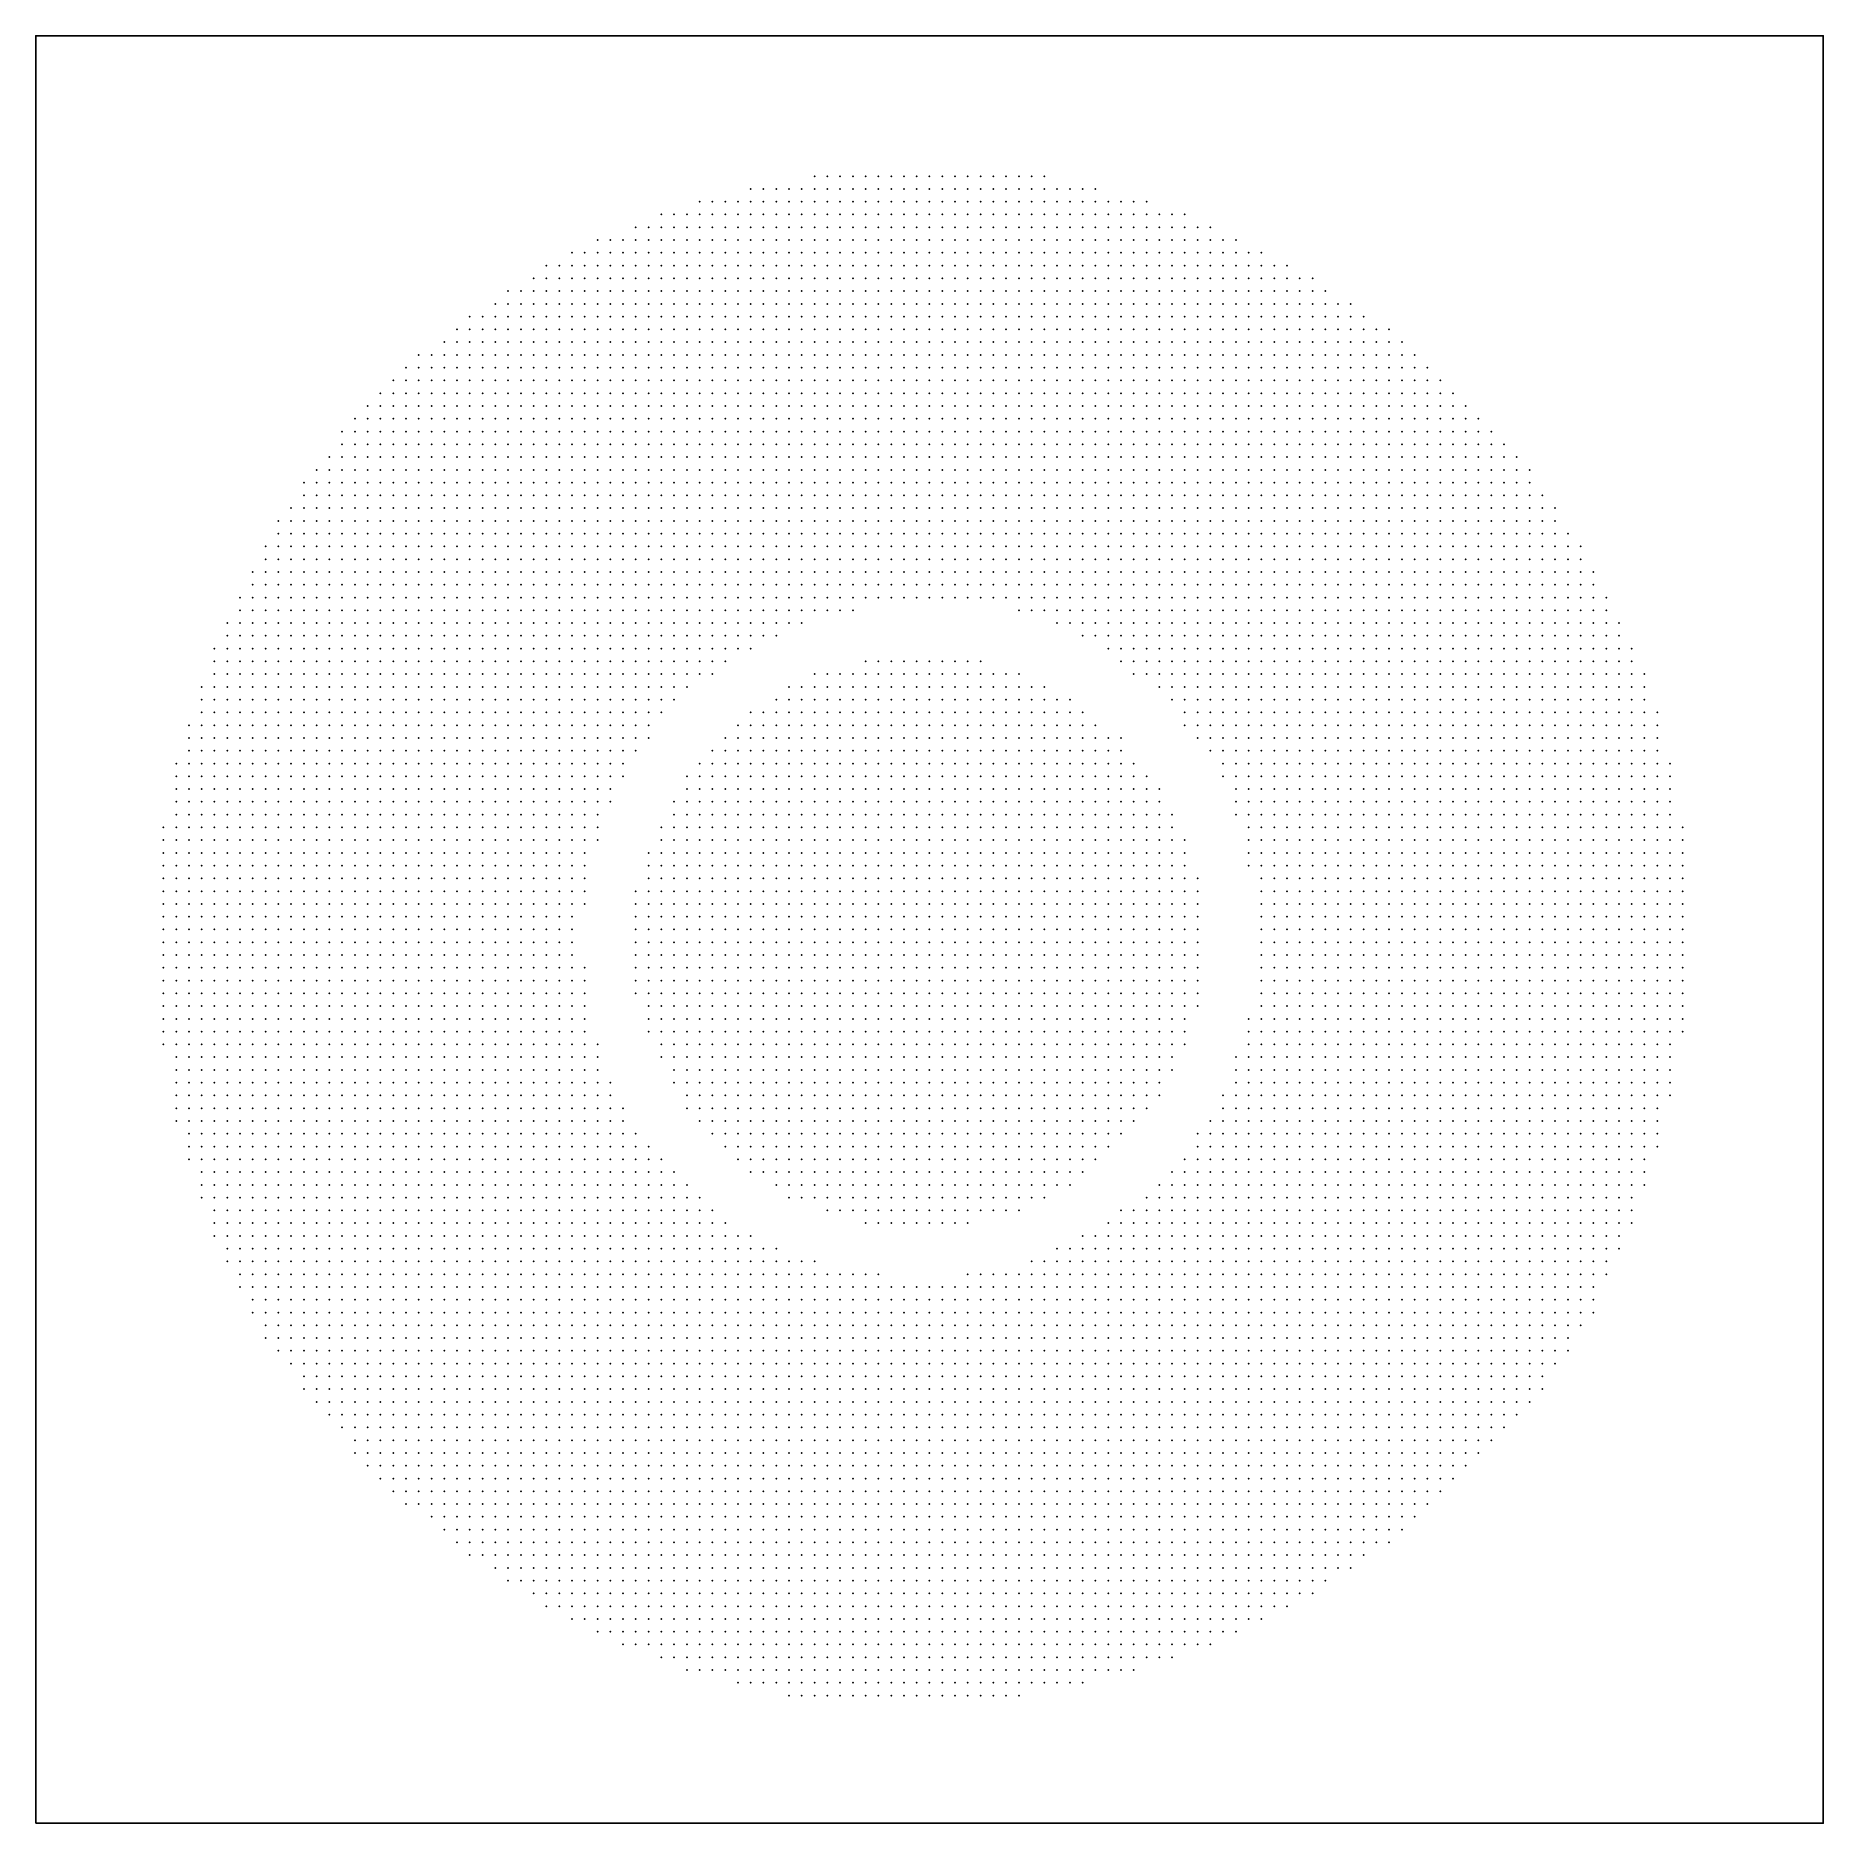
# Model space of a CAD drawing. Header units: millimetres. Extents: x 2848 to 6961, y 1568 to 7914.
# Drawn here: x 4048.3 to 4188.3, y 1580.3 to 1720.3 of the extents above; entities that cross this region are included whole.
import ezdxf

# ---------------------------------------------------------------- set-up
doc = ezdxf.new("R2010")
doc.units = ezdxf.units.MM
doc.header["$PDSIZE"] = -2

msp = doc.modelspace()

# ---------------------------------------------------------------- linework, layer by layer
msp.add_lwpolyline([(4048.28, 1580.29), (4188.28, 1580.29), (4188.28, 1720.29), (4048.28, 1720.29)], close=True)
at = {"color": 20, "true_color": 0xf03f37}
for p in [(4104.28, 1708.29), (4105.28, 1708.29), (4106.28, 1708.29), (4107.28, 1708.29), (4108.28, 1708.29), (4109.28, 1709.29), (4109.28, 1708.29), (4110.28, 1709.29), (4110.28, 1708.29), (4111.28, 1709.29), (4111.28, 1708.29), (4112.28, 1709.29), (4112.28, 1708.29), (4113.28, 1709.29), (4113.28, 1708.29), (4114.28, 1709.29), (4114.28, 1708.29), (4115.28, 1709.29), (4115.28, 1708.29), (4116.28, 1709.29), (4116.28, 1708.29), (4117.28, 1709.29), (4117.28, 1708.29), (4118.28, 1709.29), (4118.28, 1708.29), (4119.28, 1709.29), (4119.28, 1708.29), (4120.28, 1709.29), (4120.28, 1708.29), (4121.28, 1709.29), (4121.28, 1708.29), (4122.28, 1709.29), (4122.28, 1708.29), (4123.28, 1709.29), (4123.28, 1708.29), (4124.28, 1709.29), (4124.28, 1708.29), (4125.28, 1709.29), (4125.28, 1708.29), (4126.28, 1709.29), (4126.28, 1708.29), (4127.28, 1709.29), (4127.28, 1708.29), (4128.28, 1708.29), (4129.28, 1708.29), (4130.28, 1708.29), (4131.28, 1708.29), (4100.28, 1707.29), (4101.28, 1707.29), (4102.28, 1707.29), (4103.28, 1707.29), (4104.28, 1707.29), (4105.28, 1707.29), (4106.28, 1707.29), (4107.28, 1707.29), (4108.28, 1707.29), (4109.28, 1707.29), (4110.28, 1707.29), (4111.28, 1707.29), (4112.28, 1707.29), (4113.28, 1707.29), (4114.28, 1707.29), (4115.28, 1707.29), (4116.28, 1707.29), (4117.28, 1707.29), (4118.28, 1707.29), (4119.28, 1707.29), (4120.28, 1707.29), (4121.28, 1707.29), (4122.28, 1707.29), (4123.28, 1707.29), (4124.28, 1707.29), (4125.28, 1707.29), (4126.28, 1707.29), (4127.28, 1707.29), (4128.28, 1707.29), (4129.28, 1707.29), (4130.28, 1707.29), (4131.28, 1707.29), (4132.28, 1707.29), (4133.28, 1707.29), (4134.28, 1707.29), (4135.28, 1707.29), (4095.28, 1705.29), (4096.28, 1705.29), (4097.28, 1706.29), (4097.28, 1705.29), (4098.28, 1706.29), (4098.28, 1705.29), (4099.28, 1706.29), (4099.28, 1705.29), (4100.28, 1706.29), (4100.28, 1705.29), (4101.28, 1706.29), (4101.28, 1705.29), (4102.28, 1706.29), (4102.28, 1705.29), (4103.28, 1706.29), (4103.28, 1705.29), (4104.28, 1706.29), (4104.28, 1705.29), (4105.28, 1706.29), (4105.28, 1705.29), (4106.28, 1706.29), (4106.28, 1705.29), (4107.28, 1706.29), (4107.28, 1705.29), (4108.28, 1706.29), (4108.28, 1705.29), (4109.28, 1706.29), (4109.28, 1705.29), (4110.28, 1706.29), (4110.28, 1705.29), (4111.28, 1706.29), (4111.28, 1705.29), (4112.28, 1706.29), (4112.28, 1705.29), (4113.28, 1706.29), (4113.28, 1705.29), (4114.28, 1706.29), (4114.28, 1705.29), (4115.28, 1706.29), (4115.28, 1705.29), (4116.28, 1706.29), (4116.28, 1705.29), (4117.28, 1706.29), (4117.28, 1705.29), (4118.28, 1706.29), (4118.28, 1705.29), (4119.28, 1706.29), (4119.28, 1705.29), (4120.28, 1706.29), (4120.28, 1705.29), (4121.28, 1706.29), (4121.28, 1705.29), (4122.28, 1706.29), (4122.28, 1705.29), (4123.28, 1706.29), (4123.28, 1705.29), (4124.28, 1706.29), (4124.28, 1705.29), (4125.28, 1706.29), (4125.28, 1705.29), (4126.28, 1706.29), (4126.28, 1705.29), (4127.28, 1706.29), (4127.28, 1705.29), (4128.28, 1706.29), (4128.28, 1705.29), (4129.28, 1706.29), (4129.28, 1705.29), (4130.28, 1706.29), (4130.28, 1705.29), (4131.28, 1706.29), (4131.28, 1705.29), (4132.28, 1706.29), (4132.28, 1705.29), (4133.28, 1706.29), (4133.28, 1705.29), (4134.28, 1706.29), (4134.28, 1705.29), (4135.28, 1706.29), (4135.28, 1705.29), (4136.28, 1706.29), (4136.28, 1705.29), (4137.28, 1706.29), (4137.28, 1705.29), (4138.28, 1706.29), (4138.28, 1705.29), (4139.28, 1705.29), (4140.28, 1705.29), (4092.28, 1704.29), (4093.28, 1704.29), (4094.28, 1704.29), (4095.28, 1704.29), (4096.28, 1704.29), (4097.28, 1704.29), (4098.28, 1704.29), (4099.28, 1704.29), (4100.28, 1704.29), (4101.28, 1704.29), (4102.28, 1704.29), (4103.28, 1704.29), (4104.28, 1704.29), (4105.28, 1704.29), (4106.28, 1704.29), (4107.28, 1704.29), (4108.28, 1704.29), (4109.28, 1704.29), (4110.28, 1704.29), (4111.28, 1704.29), (4112.28, 1704.29), (4113.28, 1704.29), (4114.28, 1704.29), (4115.28, 1704.29), (4116.28, 1704.29), (4117.28, 1704.29), (4118.28, 1704.29), (4119.28, 1704.29), (4120.28, 1704.29), (4121.28, 1704.29), (4122.28, 1704.29), (4123.28, 1704.29), (4124.28, 1704.29), (4125.28, 1704.29), (4126.28, 1704.29), (4127.28, 1704.29), (4128.28, 1704.29), (4129.28, 1704.29), (4130.28, 1704.29), (4131.28, 1704.29), (4132.28, 1704.29), (4133.28, 1704.29), (4134.28, 1704.29), (4135.28, 1704.29), (4136.28, 1704.29), (4137.28, 1704.29), (4138.28, 1704.29), (4139.28, 1704.29), (4140.28, 1704.29), (4141.28, 1704.29), (4142.28, 1704.29), (4090.28, 1703.29), (4091.28, 1703.29), (4092.28, 1703.29), (4093.28, 1703.29), (4094.28, 1703.29), (4095.28, 1703.29), (4096.28, 1703.29), (4097.28, 1703.29), (4098.28, 1703.29), (4099.28, 1703.29), (4100.28, 1703.29), (4101.28, 1703.29), (4102.28, 1703.29), (4103.28, 1703.29), (4104.28, 1703.29), (4105.28, 1703.29), (4106.28, 1703.29), (4107.28, 1703.29), (4108.28, 1703.29), (4109.28, 1703.29), (4110.28, 1703.29), (4111.28, 1703.29), (4112.28, 1703.29), (4113.28, 1703.29), (4114.28, 1703.29), (4115.28, 1703.29), (4116.28, 1703.29), (4117.28, 1703.29), (4118.28, 1703.29), (4119.28, 1703.29), (4120.28, 1703.29), (4121.28, 1703.29), (4122.28, 1703.29), (4123.28, 1703.29), (4124.28, 1703.29), (4125.28, 1703.29), (4126.28, 1703.29), (4127.28, 1703.29), (4128.28, 1703.29), (4129.28, 1703.29), (4130.28, 1703.29), (4131.28, 1703.29), (4132.28, 1703.29), (4133.28, 1703.29), (4134.28, 1703.29), (4135.28, 1703.29), (4136.28, 1703.29), (4137.28, 1703.29), (4138.28, 1703.29), (4139.28, 1703.29), (4140.28, 1703.29), (4141.28, 1703.29), (4142.28, 1703.29), (4143.28, 1703.29), (4144.28, 1703.29), (4087.28, 1701.29), (4088.28, 1702.29), (4088.28, 1701.29), (4089.28, 1702.29), (4089.28, 1701.29), (4090.28, 1702.29), (4090.28, 1701.29), (4091.28, 1702.29), (4091.28, 1701.29), (4092.28, 1702.29), (4092.28, 1701.29), (4093.28, 1702.29), (4093.28, 1701.29), (4094.28, 1702.29), (4094.28, 1701.29), (4095.28, 1702.29), (4095.28, 1701.29), (4096.28, 1702.29), (4096.28, 1701.29), (4097.28, 1702.29), (4097.28, 1701.29), (4098.28, 1702.29), (4098.28, 1701.29), (4099.28, 1702.29), (4099.28, 1701.29), (4100.28, 1702.29), (4100.28, 1701.29), (4101.28, 1702.29), (4101.28, 1701.29), (4102.28, 1702.29), (4102.28, 1701.29), (4103.28, 1702.29), (4103.28, 1701.29), (4104.28, 1702.29), (4104.28, 1701.29), (4105.28, 1702.29), (4105.28, 1701.29), (4106.28, 1702.29), (4106.28, 1701.29), (4107.28, 1702.29), (4107.28, 1701.29), (4108.28, 1702.29), (4108.28, 1701.29), (4109.28, 1702.29), (4109.28, 1701.29), (4110.28, 1702.29), (4110.28, 1701.29), (4111.28, 1702.29), (4111.28, 1701.29), (4112.28, 1702.29), (4112.28, 1701.29), (4113.28, 1702.29), (4113.28, 1701.29), (4114.28, 1702.29), (4114.28, 1701.29), (4115.28, 1702.29), (4115.28, 1701.29), (4116.28, 1702.29), (4116.28, 1701.29), (4117.28, 1702.29), (4117.28, 1701.29), (4118.28, 1702.29), (4118.28, 1701.29), (4119.28, 1702.29), (4119.28, 1701.29), (4120.28, 1702.29), (4120.28, 1701.29), (4121.28, 1702.29), (4121.28, 1701.29), (4122.28, 1702.29), (4122.28, 1701.29), (4123.28, 1702.29), (4123.28, 1701.29), (4124.28, 1702.29), (4124.28, 1701.29), (4125.28, 1702.29), (4125.28, 1701.29), (4126.28, 1702.29), (4126.28, 1701.29), (4127.28, 1702.29), (4127.28, 1701.29), (4128.28, 1702.29), (4128.28, 1701.29), (4129.28, 1702.29), (4129.28, 1701.29), (4130.28, 1702.29), (4130.28, 1701.29), (4131.28, 1702.29), (4131.28, 1701.29), (4132.28, 1702.29), (4132.28, 1701.29), (4133.28, 1702.29), (4133.28, 1701.29), (4134.28, 1702.29), (4134.28, 1701.29), (4135.28, 1702.29), (4135.28, 1701.29), (4136.28, 1702.29), (4136.28, 1701.29), (4137.28, 1702.29), (4137.28, 1701.29), (4138.28, 1702.29), (4138.28, 1701.29), (4139.28, 1702.29), (4139.28, 1701.29), (4140.28, 1702.29), (4140.28, 1701.29), (4141.28, 1702.29), (4141.28, 1701.29), (4142.28, 1702.29), (4142.28, 1701.29), (4143.28, 1702.29), (4143.28, 1701.29), (4144.28, 1702.29), (4144.28, 1701.29), (4145.28, 1702.29), (4145.28, 1701.29), (4146.28, 1702.29), (4146.28, 1701.29), (4147.28, 1701.29), (4148.28, 1701.29), (4085.28, 1700.29), (4086.28, 1700.29), (4087.28, 1700.29), (4088.28, 1700.29), (4089.28, 1700.29), (4090.28, 1700.29), (4091.28, 1700.29), (4092.28, 1700.29), (4093.28, 1700.29), (4094.28, 1700.29), (4095.28, 1700.29), (4096.28, 1700.29), (4097.28, 1700.29), (4098.28, 1700.29), (4099.28, 1700.29), (4100.28, 1700.29), (4101.28, 1700.29), (4102.28, 1700.29), (4103.28, 1700.29), (4104.28, 1700.29), (4105.28, 1700.29), (4106.28, 1700.29), (4107.28, 1700.29), (4108.28, 1700.29), (4109.28, 1700.29), (4110.28, 1700.29), (4111.28, 1700.29), (4112.28, 1700.29), (4113.28, 1700.29), (4114.28, 1700.29), (4115.28, 1700.29), (4116.28, 1700.29), (4117.28, 1700.29), (4118.28, 1700.29), (4119.28, 1700.29), (4120.28, 1700.29), (4121.28, 1700.29), (4122.28, 1700.29), (4123.28, 1700.29), (4124.28, 1700.29), (4125.28, 1700.29), (4126.28, 1700.29), (4127.28, 1700.29), (4128.28, 1700.29), (4129.28, 1700.29), (4130.28, 1700.29), (4131.28, 1700.29), (4132.28, 1700.29), (4133.28, 1700.29), (4134.28, 1700.29), (4135.28, 1700.29), (4136.28, 1700.29), (4137.28, 1700.29), (4138.28, 1700.29), (4139.28, 1700.29), (4140.28, 1700.29), (4141.28, 1700.29), (4142.28, 1700.29), (4143.28, 1700.29), (4144.28, 1700.29), (4145.28, 1700.29), (4146.28, 1700.29), (4147.28, 1700.29), (4148.28, 1700.29), (4149.28, 1700.29), (4082.28, 1698.29), (4083.28, 1698.29), (4084.28, 1699.29), (4084.28, 1698.29), (4085.28, 1699.29), (4085.28, 1698.29), (4086.28, 1699.29), (4086.28, 1698.29), (4087.28, 1699.29), (4087.28, 1698.29), (4088.28, 1699.29), (4088.28, 1698.29), (4089.28, 1699.29), (4089.28, 1698.29), (4090.28, 1699.29), (4090.28, 1698.29), (4091.28, 1699.29), (4091.28, 1698.29), (4092.28, 1699.29), (4092.28, 1698.29), (4093.28, 1699.29), (4093.28, 1698.29), (4094.28, 1699.29), (4094.28, 1698.29), (4095.28, 1699.29), (4095.28, 1698.29), (4096.28, 1699.29), (4096.28, 1698.29), (4097.28, 1699.29), (4097.28, 1698.29), (4098.28, 1699.29), (4098.28, 1698.29), (4099.28, 1699.29), (4099.28, 1698.29), (4100.28, 1699.29), (4100.28, 1698.29), (4101.28, 1699.29), (4101.28, 1698.29), (4102.28, 1699.29), (4102.28, 1698.29), (4103.28, 1699.29), (4103.28, 1698.29), (4104.28, 1699.29), (4104.28, 1698.29), (4105.28, 1699.29), (4105.28, 1698.29), (4106.28, 1699.29), (4106.28, 1698.29), (4107.28, 1699.29), (4107.28, 1698.29), (4108.28, 1699.29), (4108.28, 1698.29), (4109.28, 1699.29), (4109.28, 1698.29), (4110.28, 1699.29), (4110.28, 1698.29), (4111.28, 1699.29), (4111.28, 1698.29), (4112.28, 1699.29), (4112.28, 1698.29), (4113.28, 1699.29), (4113.28, 1698.29), (4114.28, 1699.29), (4114.28, 1698.29), (4115.28, 1699.29), (4115.28, 1698.29), (4116.28, 1699.29), (4116.28, 1698.29), (4117.28, 1699.29), (4117.28, 1698.29), (4118.28, 1699.29), (4118.28, 1698.29), (4119.28, 1699.29), (4119.28, 1698.29), (4120.28, 1699.29), (4120.28, 1698.29), (4121.28, 1699.29), (4121.28, 1698.29), (4122.28, 1699.29), (4122.28, 1698.29), (4123.28, 1699.29), (4123.28, 1698.29), (4124.28, 1699.29), (4124.28, 1698.29), (4125.28, 1699.29), (4125.28, 1698.29), (4126.28, 1699.29), (4126.28, 1698.29), (4127.28, 1699.29), (4127.28, 1698.29), (4128.28, 1699.29), (4128.28, 1698.29), (4129.28, 1699.29), (4129.28, 1698.29), (4130.28, 1699.29), (4130.28, 1698.29), (4131.28, 1699.29), (4131.28, 1698.29), (4132.28, 1699.29), (4132.28, 1698.29), (4133.28, 1699.29), (4133.28, 1698.29), (4134.28, 1699.29), (4134.28, 1698.29), (4135.28, 1699.29), (4135.28, 1698.29), (4136.28, 1699.29), (4136.28, 1698.29), (4137.28, 1699.29), (4137.28, 1698.29), (4138.28, 1699.29), (4138.28, 1698.29), (4139.28, 1699.29), (4139.28, 1698.29), (4140.28, 1699.29), (4140.28, 1698.29), (4141.28, 1699.29), (4141.28, 1698.29), (4142.28, 1699.29), (4142.28, 1698.29), (4143.28, 1699.29), (4143.28, 1698.29), (4144.28, 1699.29), (4144.28, 1698.29), (4145.28, 1699.29), (4145.28, 1698.29), (4146.28, 1699.29), (4146.28, 1698.29), (4147.28, 1699.29), (4147.28, 1698.29), (4148.28, 1699.29), (4148.28, 1698.29), (4149.28, 1699.29), (4149.28, 1698.29), (4150.28, 1699.29), (4150.28, 1698.29), (4151.28, 1699.29), (4151.28, 1698.29), (4152.28, 1698.29), (4081.28, 1697.29), (4082.28, 1697.29), (4083.28, 1697.29), (4084.28, 1697.29), (4085.28, 1697.29), (4086.28, 1697.29), (4087.28, 1697.29), (4088.28, 1697.29), (4089.28, 1697.29), (4090.28, 1697.29), (4091.28, 1697.29), (4092.28, 1697.29), (4093.28, 1697.29), (4094.28, 1697.29), (4095.28, 1697.29), (4096.28, 1697.29), (4097.28, 1697.29), (4098.28, 1697.29), (4099.28, 1697.29), (4100.28, 1697.29), (4101.28, 1697.29), (4102.28, 1697.29), (4103.28, 1697.29), (4104.28, 1697.29), (4105.28, 1697.29), (4106.28, 1697.29), (4107.28, 1697.29), (4108.28, 1697.29), (4109.28, 1697.29), (4110.28, 1697.29), (4111.28, 1697.29), (4112.28, 1697.29), (4113.28, 1697.29), (4114.28, 1697.29), (4115.28, 1697.29), (4116.28, 1697.29), (4117.28, 1697.29), (4118.28, 1697.29), (4119.28, 1697.29), (4120.28, 1697.29), (4121.28, 1697.29), (4122.28, 1697.29), (4123.28, 1697.29), (4124.28, 1697.29), (4125.28, 1697.29), (4126.28, 1697.29), (4127.28, 1697.29), (4128.28, 1697.29), (4129.28, 1697.29), (4130.28, 1697.29), (4131.28, 1697.29), (4132.28, 1697.29), (4133.28, 1697.29), (4134.28, 1697.29), (4135.28, 1697.29), (4136.28, 1697.29), (4137.28, 1697.29), (4138.28, 1697.29), (4139.28, 1697.29), (4140.28, 1697.29), (4141.28, 1697.29), (4142.28, 1697.29), (4143.28, 1697.29), (4144.28, 1697.29), (4145.28, 1697.29), (4146.28, 1697.29), (4147.28, 1697.29), (4148.28, 1697.29), (4149.28, 1697.29), (4150.28, 1697.29), (4151.28, 1697.29), (4152.28, 1697.29), (4153.28, 1697.29), (4154.28, 1697.29), (4080.28, 1696.29), (4081.28, 1696.29), (4082.28, 1696.29), (4083.28, 1696.29), (4084.28, 1696.29), (4085.28, 1696.29), (4086.28, 1696.29), (4087.28, 1696.29), (4088.28, 1696.29), (4089.28, 1696.29), (4090.28, 1696.29), (4091.28, 1696.29), (4092.28, 1696.29), (4093.28, 1696.29), (4094.28, 1696.29), (4095.28, 1696.29), (4096.28, 1696.29), (4097.28, 1696.29), (4098.28, 1696.29), (4099.28, 1696.29), (4100.28, 1696.29), (4101.28, 1696.29), (4102.28, 1696.29), (4103.28, 1696.29), (4104.28, 1696.29), (4105.28, 1696.29), (4106.28, 1696.29), (4107.28, 1696.29), (4108.28, 1696.29), (4109.28, 1696.29), (4110.28, 1696.29), (4111.28, 1696.29), (4112.28, 1696.29), (4113.28, 1696.29), (4114.28, 1696.29), (4115.28, 1696.29), (4116.28, 1696.29), (4117.28, 1696.29), (4118.28, 1696.29), (4119.28, 1696.29), (4120.28, 1696.29), (4121.28, 1696.29), (4122.28, 1696.29), (4123.28, 1696.29), (4124.28, 1696.29), (4125.28, 1696.29), (4126.28, 1696.29), (4127.28, 1696.29), (4128.28, 1696.29), (4129.28, 1696.29), (4130.28, 1696.29), (4131.28, 1696.29), (4132.28, 1696.29), (4133.28, 1696.29), (4134.28, 1696.29), (4135.28, 1696.29), (4136.28, 1696.29), (4137.28, 1696.29), (4138.28, 1696.29), (4139.28, 1696.29), (4140.28, 1696.29), (4141.28, 1696.29), (4142.28, 1696.29), (4143.28, 1696.29), (4144.28, 1696.29), (4145.28, 1696.29), (4146.28, 1696.29), (4147.28, 1696.29), (4148.28, 1696.29), (4149.28, 1696.29), (4150.28, 1696.29), (4151.28, 1696.29), (4152.28, 1696.29), (4153.28, 1696.29), (4154.28, 1696.29), (4155.28, 1696.29), (4077.28, 1694.29), (4078.28, 1695.29), (4078.28, 1694.29), (4079.28, 1695.29), (4079.28, 1694.29), (4080.28, 1695.29), (4080.28, 1694.29), (4081.28, 1695.29), (4081.28, 1694.29), (4082.28, 1695.29), (4082.28, 1694.29), (4083.28, 1695.29), (4083.28, 1694.29), (4084.28, 1695.29), (4084.28, 1694.29), (4085.28, 1695.29), (4085.28, 1694.29), (4086.28, 1695.29), (4086.28, 1694.29), (4087.28, 1695.29), (4087.28, 1694.29), (4088.28, 1695.29), (4088.28, 1694.29), (4089.28, 1695.29), (4089.28, 1694.29), (4090.28, 1695.29), (4090.28, 1694.29), (4091.28, 1695.29), (4091.28, 1694.29), (4092.28, 1695.29), (4092.28, 1694.29), (4093.28, 1695.29), (4093.28, 1694.29), (4094.28, 1695.29), (4094.28, 1694.29), (4095.28, 1695.29), (4095.28, 1694.29), (4096.28, 1695.29), (4096.28, 1694.29), (4097.28, 1695.29), (4097.28, 1694.29), (4098.28, 1695.29), (4098.28, 1694.29), (4099.28, 1695.29), (4099.28, 1694.29), (4100.28, 1695.29), (4100.28, 1694.29), (4101.28, 1695.29), (4101.28, 1694.29), (4102.28, 1695.29), (4102.28, 1694.29), (4103.28, 1695.29), (4103.28, 1694.29), (4104.28, 1695.29), (4104.28, 1694.29), (4105.28, 1695.29), (4105.28, 1694.29), (4106.28, 1695.29), (4106.28, 1694.29), (4107.28, 1695.29), (4107.28, 1694.29), (4108.28, 1695.29), (4108.28, 1694.29), (4109.28, 1695.29), (4109.28, 1694.29), (4110.28, 1695.29), (4110.28, 1694.29), (4111.28, 1695.29), (4111.28, 1694.29), (4112.28, 1695.29), (4112.28, 1694.29), (4113.28, 1695.29), (4113.28, 1694.29), (4114.28, 1695.29), (4114.28, 1694.29), (4115.28, 1695.29), (4115.28, 1694.29), (4116.28, 1695.29), (4116.28, 1694.29), (4117.28, 1695.29), (4117.28, 1694.29), (4118.28, 1695.29), (4118.28, 1694.29), (4119.28, 1695.29), (4119.28, 1694.29), (4120.28, 1695.29), (4120.28, 1694.29), (4121.28, 1695.29), (4121.28, 1694.29), (4122.28, 1695.29), (4122.28, 1694.29), (4123.28, 1695.29), (4123.28, 1694.29), (4124.28, 1695.29), (4124.28, 1694.29), (4125.28, 1695.29), (4125.28, 1694.29), (4126.28, 1695.29), (4126.28, 1694.29), (4127.28, 1695.29), (4127.28, 1694.29), (4128.28, 1695.29), (4128.28, 1694.29), (4129.28, 1695.29), (4129.28, 1694.29), (4130.28, 1695.29), (4130.28, 1694.29), (4131.28, 1695.29), (4131.28, 1694.29), (4132.28, 1695.29), (4132.28, 1694.29), (4133.28, 1695.29), (4133.28, 1694.29), (4134.28, 1695.29), (4134.28, 1694.29), (4135.28, 1695.29), (4135.28, 1694.29), (4136.28, 1695.29), (4136.28, 1694.29), (4137.28, 1695.29), (4137.28, 1694.29), (4138.28, 1695.29), (4138.28, 1694.29), (4139.28, 1695.29), (4139.28, 1694.29), (4140.28, 1695.29), (4140.28, 1694.29), (4141.28, 1695.29), (4141.28, 1694.29), (4142.28, 1695.29), (4142.28, 1694.29), (4143.28, 1695.29), (4143.28, 1694.29), (4144.28, 1695.29), (4144.28, 1694.29), (4145.28, 1695.29), (4145.28, 1694.29), (4146.28, 1695.29), (4146.28, 1694.29), (4147.28, 1695.29), (4147.28, 1694.29), (4148.28, 1695.29), (4148.28, 1694.29), (4149.28, 1695.29), (4149.28, 1694.29), (4150.28, 1695.29), (4150.28, 1694.29), (4151.28, 1695.29), (4151.28, 1694.29), (4152.28, 1695.29), (4152.28, 1694.29), (4153.28, 1695.29), (4153.28, 1694.29), (4154.28, 1695.29), (4154.28, 1694.29), (4155.28, 1695.29), (4155.28, 1694.29), (4156.28, 1695.29), (4156.28, 1694.29), (4157.28, 1694.29), (4076.28, 1693.29), (4077.28, 1693.29), (4078.28, 1693.29), (4079.28, 1693.29), (4080.28, 1693.29), (4081.28, 1693.29), (4082.28, 1693.29), (4083.28, 1693.29), (4084.28, 1693.29), (4085.28, 1693.29), (4086.28, 1693.29), (4087.28, 1693.29), (4088.28, 1693.29), (4089.28, 1693.29), (4090.28, 1693.29), (4091.28, 1693.29), (4092.28, 1693.29), (4093.28, 1693.29), (4094.28, 1693.29), (4095.28, 1693.29), (4096.28, 1693.29), (4097.28, 1693.29), (4098.28, 1693.29), (4099.28, 1693.29), (4100.28, 1693.29), (4101.28, 1693.29), (4102.28, 1693.29), (4103.28, 1693.29), (4104.28, 1693.29), (4105.28, 1693.29), (4106.28, 1693.29), (4107.28, 1693.29), (4108.28, 1693.29), (4109.28, 1693.29), (4110.28, 1693.29), (4111.28, 1693.29), (4112.28, 1693.29), (4113.28, 1693.29), (4114.28, 1693.29), (4115.28, 1693.29), (4116.28, 1693.29), (4117.28, 1693.29), (4118.28, 1693.29), (4119.28, 1693.29), (4120.28, 1693.29), (4121.28, 1693.29), (4122.28, 1693.29), (4123.28, 1693.29), (4124.28, 1693.29), (4125.28, 1693.29), (4126.28, 1693.29), (4127.28, 1693.29), (4128.28, 1693.29), (4129.28, 1693.29), (4130.28, 1693.29), (4131.28, 1693.29), (4132.28, 1693.29), (4133.28, 1693.29), (4134.28, 1693.29), (4135.28, 1693.29), (4136.28, 1693.29), (4137.28, 1693.29), (4138.28, 1693.29), (4139.28, 1693.29), (4140.28, 1693.29), (4141.28, 1693.29), (4142.28, 1693.29), (4143.28, 1693.29), (4144.28, 1693.29), (4145.28, 1693.29), (4146.28, 1693.29), (4147.28, 1693.29), (4148.28, 1693.29), (4149.28, 1693.29), (4150.28, 1693.29), (4151.28, 1693.29), (4152.28, 1693.29), (4153.28, 1693.29), (4154.28, 1693.29), (4155.28, 1693.29), (4156.28, 1693.29), (4157.28, 1693.29), (4158.28, 1693.29), (4074.28, 1691.29), (4075.28, 1692.29), (4075.28, 1691.29), (4076.28, 1692.29), (4076.28, 1691.29), (4077.28, 1692.29), (4077.28, 1691.29), (4078.28, 1692.29), (4078.28, 1691.29), (4079.28, 1692.29), (4079.28, 1691.29), (4080.28, 1692.29), (4080.28, 1691.29), (4081.28, 1692.29), (4081.28, 1691.29), (4082.28, 1692.29), (4082.28, 1691.29), (4083.28, 1692.29), (4083.28, 1691.29), (4084.28, 1692.29), (4084.28, 1691.29), (4085.28, 1692.29), (4085.28, 1691.29), (4086.28, 1692.29), (4086.28, 1691.29), (4087.28, 1692.29), (4087.28, 1691.29), (4088.28, 1692.29), (4088.28, 1691.29), (4089.28, 1692.29), (4089.28, 1691.29), (4090.28, 1692.29), (4090.28, 1691.29), (4091.28, 1692.29), (4091.28, 1691.29), (4092.28, 1692.29), (4092.28, 1691.29), (4093.28, 1692.29), (4093.28, 1691.29), (4094.28, 1692.29), (4094.28, 1691.29), (4095.28, 1692.29), (4095.28, 1691.29), (4096.28, 1692.29), (4096.28, 1691.29), (4097.28, 1692.29), (4097.28, 1691.29), (4098.28, 1692.29), (4098.28, 1691.29), (4099.28, 1692.29), (4099.28, 1691.29), (4100.28, 1692.29), (4100.28, 1691.29), (4101.28, 1692.29), (4101.28, 1691.29), (4102.28, 1692.29), (4102.28, 1691.29), (4103.28, 1692.29), (4103.28, 1691.29), (4104.28, 1692.29), (4104.28, 1691.29), (4105.28, 1692.29), (4105.28, 1691.29), (4106.28, 1692.29), (4106.28, 1691.29), (4107.28, 1692.29), (4107.28, 1691.29), (4108.28, 1692.29), (4108.28, 1691.29), (4109.28, 1692.29), (4109.28, 1691.29), (4110.28, 1692.29), (4110.28, 1691.29), (4111.28, 1692.29), (4111.28, 1691.29), (4112.28, 1692.29), (4112.28, 1691.29), (4113.28, 1692.29), (4113.28, 1691.29), (4114.28, 1692.29), (4114.28, 1691.29), (4115.28, 1692.29), (4115.28, 1691.29), (4116.28, 1692.29), (4116.28, 1691.29), (4117.28, 1692.29), (4117.28, 1691.29), (4118.28, 1692.29), (4118.28, 1691.29), (4119.28, 1692.29), (4119.28, 1691.29), (4120.28, 1692.29), (4120.28, 1691.29), (4121.28, 1692.29), (4121.28, 1691.29), (4122.28, 1692.29), (4122.28, 1691.29), (4123.28, 1692.29), (4123.28, 1691.29), (4124.28, 1692.29), (4124.28, 1691.29), (4125.28, 1692.29), (4125.28, 1691.29), (4126.28, 1692.29), (4126.28, 1691.29), (4127.28, 1692.29), (4127.28, 1691.29), (4128.28, 1692.29), (4128.28, 1691.29), (4129.28, 1692.29), (4129.28, 1691.29), (4130.28, 1692.29), (4130.28, 1691.29), (4131.28, 1692.29), (4131.28, 1691.29), (4132.28, 1692.29), (4132.28, 1691.29), (4133.28, 1692.29), (4133.28, 1691.29), (4134.28, 1692.29), (4134.28, 1691.29), (4135.28, 1692.29), (4135.28, 1691.29), (4136.28, 1692.29), (4136.28, 1691.29), (4137.28, 1692.29), (4137.28, 1691.29), (4138.28, 1692.29), (4138.28, 1691.29), (4139.28, 1692.29), (4139.28, 1691.29), (4140.28, 1692.29), (4140.28, 1691.29), (4141.28, 1692.29), (4141.28, 1691.29), (4142.28, 1692.29), (4142.28, 1691.29), (4143.28, 1692.29), (4143.28, 1691.29), (4144.28, 1692.29), (4144.28, 1691.29), (4145.28, 1692.29), (4145.28, 1691.29), (4146.28, 1692.29), (4146.28, 1691.29), (4147.28, 1692.29), (4147.28, 1691.29), (4148.28, 1692.29), (4148.28, 1691.29), (4149.28, 1692.29), (4149.28, 1691.29), (4150.28, 1692.29), (4150.28, 1691.29), (4151.28, 1692.29), (4151.28, 1691.29), (4152.28, 1692.29), (4152.28, 1691.29), (4153.28, 1692.29), (4153.28, 1691.29), (4154.28, 1692.29), (4154.28, 1691.29), (4155.28, 1692.29), (4155.28, 1691.29), (4156.28, 1692.29), (4156.28, 1691.29), (4157.28, 1692.29), (4157.28, 1691.29), (4158.28, 1692.29), (4158.28, 1691.29), (4159.28, 1692.29), (4159.28, 1691.29), (4160.28, 1691.29), (4073.28, 1690.29), (4074.28, 1690.29), (4075.28, 1690.29), (4076.28, 1690.29), (4077.28, 1690.29), (4078.28, 1690.29), (4079.28, 1690.29), (4080.28, 1690.29), (4081.28, 1690.29), (4082.28, 1690.29), (4083.28, 1690.29), (4084.28, 1690.29), (4085.28, 1690.29), (4086.28, 1690.29), (4087.28, 1690.29), (4088.28, 1690.29), (4089.28, 1690.29), (4090.28, 1690.29), (4091.28, 1690.29), (4092.28, 1690.29), (4093.28, 1690.29), (4094.28, 1690.29), (4095.28, 1690.29), (4096.28, 1690.29), (4097.28, 1690.29), (4098.28, 1690.29), (4099.28, 1690.29), (4100.28, 1690.29), (4101.28, 1690.29), (4102.28, 1690.29), (4103.28, 1690.29), (4104.28, 1690.29), (4105.28, 1690.29), (4106.28, 1690.29), (4107.28, 1690.29), (4108.28, 1690.29), (4109.28, 1690.29), (4110.28, 1690.29), (4111.28, 1690.29), (4112.28, 1690.29), (4113.28, 1690.29), (4114.28, 1690.29), (4115.28, 1690.29), (4116.28, 1690.29), (4117.28, 1690.29), (4118.28, 1690.29), (4119.28, 1690.29), (4120.28, 1690.29), (4121.28, 1690.29), (4122.28, 1690.29), (4123.28, 1690.29), (4124.28, 1690.29), (4125.28, 1690.29), (4126.28, 1690.29), (4127.28, 1690.29), (4128.28, 1690.29), (4129.28, 1690.29), (4130.28, 1690.29), (4131.28, 1690.29), (4132.28, 1690.29), (4133.28, 1690.29), (4134.28, 1690.29), (4135.28, 1690.29), (4136.28, 1690.29), (4137.28, 1690.29), (4138.28, 1690.29), (4139.28, 1690.29), (4140.28, 1690.29), (4141.28, 1690.29), (4142.28, 1690.29), (4143.28, 1690.29), (4144.28, 1690.29), (4145.28, 1690.29), (4146.28, 1690.29), (4147.28, 1690.29), (4148.28, 1690.29), (4149.28, 1690.29), (4150.28, 1690.29), (4151.28, 1690.29), (4152.28, 1690.29), (4153.28, 1690.29), (4154.28, 1690.29), (4155.28, 1690.29), (4156.28, 1690.29), (4157.28, 1690.29), (4158.28, 1690.29), (4159.28, 1690.29), (4160.28, 1690.29), (4161.28, 1690.29), (4072.28, 1689.29), (4073.28, 1689.29), (4074.28, 1689.29), (4075.28, 1689.29), (4076.28, 1689.29), (4077.28, 1689.29), (4078.28, 1689.29), (4079.28, 1689.29), (4080.28, 1689.29), (4081.28, 1689.29), (4082.28, 1689.29), (4083.28, 1689.29), (4084.28, 1689.29), (4085.28, 1689.29), (4086.28, 1689.29), (4087.28, 1689.29), (4088.28, 1689.29), (4089.28, 1689.29), (4090.28, 1689.29), (4091.28, 1689.29), (4092.28, 1689.29), (4093.28, 1689.29), (4094.28, 1689.29), (4095.28, 1689.29), (4096.28, 1689.29), (4097.28, 1689.29), (4098.28, 1689.29), (4099.28, 1689.29), (4100.28, 1689.29), (4101.28, 1689.29), (4102.28, 1689.29), (4103.28, 1689.29), (4104.28, 1689.29), (4105.28, 1689.29), (4106.28, 1689.29), (4107.28, 1689.29), (4108.28, 1689.29), (4109.28, 1689.29), (4110.28, 1689.29), (4111.28, 1689.29), (4112.28, 1689.29), (4113.28, 1689.29), (4114.28, 1689.29), (4115.28, 1689.29), (4116.28, 1689.29), (4117.28, 1689.29), (4118.28, 1689.29), (4119.28, 1689.29), (4120.28, 1689.29), (4121.28, 1689.29), (4122.28, 1689.29), (4123.28, 1689.29), (4124.28, 1689.29), (4125.28, 1689.29), (4126.28, 1689.29), (4127.28, 1689.29), (4128.28, 1689.29), (4129.28, 1689.29), (4130.28, 1689.29), (4131.28, 1689.29), (4132.28, 1689.29), (4133.28, 1689.29), (4134.28, 1689.29), (4135.28, 1689.29), (4136.28, 1689.29), (4137.28, 1689.29), (4138.28, 1689.29), (4139.28, 1689.29), (4140.28, 1689.29), (4141.28, 1689.29), (4142.28, 1689.29), (4143.28, 1689.29), (4144.28, 1689.29), (4145.28, 1689.29), (4146.28, 1689.29), (4147.28, 1689.29), (4148.28, 1689.29), (4149.28, 1689.29), (4150.28, 1689.29), (4151.28, 1689.29), (4152.28, 1689.29), (4153.28, 1689.29), (4154.28, 1689.29), (4155.28, 1689.29), (4156.28, 1689.29), (4157.28, 1689.29), (4158.28, 1689.29), (4159.28, 1689.29), (4160.28, 1689.29), (4161.28, 1689.29), (4162.28, 1689.29), (4071.28, 1687.29), (4072.28, 1688.29), (4072.28, 1687.29), (4073.28, 1688.29), (4073.28, 1687.29), (4074.28, 1688.29), (4074.28, 1687.29), (4075.28, 1688.29), (4075.28, 1687.29), (4076.28, 1688.29), (4076.28, 1687.29), (4077.28, 1688.29), (4077.28, 1687.29), (4078.28, 1688.29), (4078.28, 1687.29), (4079.28, 1688.29), (4079.28, 1687.29), (4080.28, 1688.29), (4080.28, 1687.29), (4081.28, 1688.29), (4081.28, 1687.29), (4082.28, 1688.29), (4082.28, 1687.29), (4083.28, 1688.29), (4083.28, 1687.29), (4084.28, 1688.29), (4084.28, 1687.29), (4085.28, 1688.29), (4085.28, 1687.29), (4086.28, 1688.29), (4086.28, 1687.29), (4087.28, 1688.29), (4087.28, 1687.29), (4088.28, 1688.29), (4088.28, 1687.29), (4089.28, 1688.29), (4089.28, 1687.29), (4090.28, 1688.29), (4090.28, 1687.29), (4091.28, 1688.29), (4091.28, 1687.29), (4092.28, 1688.29), (4092.28, 1687.29), (4093.28, 1688.29), (4093.28, 1687.29), (4094.28, 1688.29), (4094.28, 1687.29), (4095.28, 1688.29), (4095.28, 1687.29), (4096.28, 1688.29), (4096.28, 1687.29), (4097.28, 1688.29), (4097.28, 1687.29), (4098.28, 1688.29), (4098.28, 1687.29), (4099.28, 1688.29), (4099.28, 1687.29), (4100.28, 1688.29), (4100.28, 1687.29), (4101.28, 1688.29), (4101.28, 1687.29), (4102.28, 1688.29), (4102.28, 1687.29), (4103.28, 1688.29), (4103.28, 1687.29), (4104.28, 1688.29), (4104.28, 1687.29), (4105.28, 1688.29), (4105.28, 1687.29), (4106.28, 1688.29), (4106.28, 1687.29), (4107.28, 1688.29), (4107.28, 1687.29), (4108.28, 1688.29), (4108.28, 1687.29), (4109.28, 1688.29), (4109.28, 1687.29), (4110.28, 1688.29), (4110.28, 1687.29), (4111.28, 1688.29), (4111.28, 1687.29), (4112.28, 1688.29), (4112.28, 1687.29), (4113.28, 1688.29), (4113.28, 1687.29), (4114.28, 1688.29), (4114.28, 1687.29), (4115.28, 1688.29), (4115.28, 1687.29), (4116.28, 1688.29), (4116.28, 1687.29), (4117.28, 1688.29), (4117.28, 1687.29), (4118.28, 1688.29), (4118.28, 1687.29), (4119.28, 1688.29), (4119.28, 1687.29), (4120.28, 1688.29), (4120.28, 1687.29), (4121.28, 1688.29), (4121.28, 1687.29), (4122.28, 1688.29), (4122.28, 1687.29), (4123.28, 1688.29), (4123.28, 1687.29), (4124.28, 1688.29), (4124.28, 1687.29), (4125.28, 1688.29), (4125.28, 1687.29), (4126.28, 1688.29), (4126.28, 1687.29), (4127.28, 1688.29), (4127.28, 1687.29), (4128.28, 1688.29), (4128.28, 1687.29), (4129.28, 1688.29), (4129.28, 1687.29), (4130.28, 1688.29), (4130.28, 1687.29), (4131.28, 1688.29), (4131.28, 1687.29), (4132.28, 1688.29), (4132.28, 1687.29), (4133.28, 1688.29), (4133.28, 1687.29), (4134.28, 1688.29), (4134.28, 1687.29), (4135.28, 1688.29), (4135.28, 1687.29), (4136.28, 1688.29), (4136.28, 1687.29), (4137.28, 1688.29), (4137.28, 1687.29), (4138.28, 1688.29), (4138.28, 1687.29), (4139.28, 1688.29), (4139.28, 1687.29), (4140.28, 1688.29), (4140.28, 1687.29), (4141.28, 1688.29), (4141.28, 1687.29), (4142.28, 1688.29), (4142.28, 1687.29), (4143.28, 1688.29), (4143.28, 1687.29), (4144.28, 1688.29), (4144.28, 1687.29), (4145.28, 1688.29), (4145.28, 1687.29), (4146.28, 1688.29), (4146.28, 1687.29), (4147.28, 1688.29), (4147.28, 1687.29), (4148.28, 1688.29), (4148.28, 1687.29), (4149.28, 1688.29), (4149.28, 1687.29), (4150.28, 1688.29), (4150.28, 1687.29), (4151.28, 1688.29), (4151.28, 1687.29), (4152.28, 1688.29), (4152.28, 1687.29), (4153.28, 1688.29), (4153.28, 1687.29), (4154.28, 1688.29), (4154.28, 1687.29), (4155.28, 1688.29), (4155.28, 1687.29), (4156.28, 1688.29), (4156.28, 1687.29), (4157.28, 1688.29), (4157.28, 1687.29), (4158.28, 1688.29), (4158.28, 1687.29), (4159.28, 1688.29), (4159.28, 1687.29), (4160.28, 1688.29), (4160.28, 1687.29), (4161.28, 1688.29), (4161.28, 1687.29), (4162.28, 1688.29), (4162.28, 1687.29), (4163.28, 1688.29), (4163.28, 1687.29), (4164.28, 1687.29), (4070.28, 1686.29), (4071.28, 1686.29), (4072.28, 1686.29), (4073.28, 1686.29), (4074.28, 1686.29), (4075.28, 1686.29), (4076.28, 1686.29), (4077.28, 1686.29), (4078.28, 1686.29), (4079.28, 1686.29), (4080.28, 1686.29), (4081.28, 1686.29), (4082.28, 1686.29), (4083.28, 1686.29), (4084.28, 1686.29), (4085.28, 1686.29), (4086.28, 1686.29), (4087.28, 1686.29), (4088.28, 1686.29), (4089.28, 1686.29), (4090.28, 1686.29), (4091.28, 1686.29), (4092.28, 1686.29), (4093.28, 1686.29), (4094.28, 1686.29), (4095.28, 1686.29), (4096.28, 1686.29), (4097.28, 1686.29), (4098.28, 1686.29), (4099.28, 1686.29), (4100.28, 1686.29), (4101.28, 1686.29), (4102.28, 1686.29), (4103.28, 1686.29), (4104.28, 1686.29), (4105.28, 1686.29), (4106.28, 1686.29), (4107.28, 1686.29), (4108.28, 1686.29), (4109.28, 1686.29), (4110.28, 1686.29), (4111.28, 1686.29), (4112.28, 1686.29), (4113.28, 1686.29), (4114.28, 1686.29), (4115.28, 1686.29), (4116.28, 1686.29), (4117.28, 1686.29), (4118.28, 1686.29), (4119.28, 1686.29), (4120.28, 1686.29), (4121.28, 1686.29), (4122.28, 1686.29), (4123.28, 1686.29), (4124.28, 1686.29), (4125.28, 1686.29), (4126.28, 1686.29), (4127.28, 1686.29), (4128.28, 1686.29), (4129.28, 1686.29), (4130.28, 1686.29), (4131.28, 1686.29), (4132.28, 1686.29), (4133.28, 1686.29), (4134.28, 1686.29), (4135.28, 1686.29), (4136.28, 1686.29), (4137.28, 1686.29), (4138.28, 1686.29), (4139.28, 1686.29), (4140.28, 1686.29), (4141.28, 1686.29), (4142.28, 1686.29), (4143.28, 1686.29), (4144.28, 1686.29), (4145.28, 1686.29), (4146.28, 1686.29), (4147.28, 1686.29), (4148.28, 1686.29), (4149.28, 1686.29), (4150.28, 1686.29), (4151.28, 1686.29), (4152.28, 1686.29), (4153.28, 1686.29), (4154.28, 1686.29), (4155.28, 1686.29), (4156.28, 1686.29), (4157.28, 1686.29), (4158.28, 1686.29), (4159.28, 1686.29), (4160.28, 1686.29), (4161.28, 1686.29), (4162.28, 1686.29), (4163.28, 1686.29), (4164.28, 1686.29), (4165.28, 1686.29), (4069.28, 1685.29), (4069.28, 1684.29), (4070.28, 1685.29), (4070.28, 1684.29), (4071.28, 1685.29), (4071.28, 1684.29), (4072.28, 1685.29), (4072.28, 1684.29), (4073.28, 1685.29), (4073.28, 1684.29), (4074.28, 1685.29), (4074.28, 1684.29), (4075.28, 1685.29), (4075.28, 1684.29), (4076.28, 1685.29), (4076.28, 1684.29), (4077.28, 1685.29), (4077.28, 1684.29), (4078.28, 1685.29), (4078.28, 1684.29), (4079.28, 1685.29), (4079.28, 1684.29), (4080.28, 1685.29), (4080.28, 1684.29), (4081.28, 1685.29), (4081.28, 1684.29), (4082.28, 1685.29), (4082.28, 1684.29), (4083.28, 1685.29), (4083.28, 1684.29), (4084.28, 1685.29), (4084.28, 1684.29), (4085.28, 1685.29), (4085.28, 1684.29), (4086.28, 1685.29), (4086.28, 1684.29), (4087.28, 1685.29), (4087.28, 1684.29), (4088.28, 1685.29), (4088.28, 1684.29), (4089.28, 1685.29), (4089.28, 1684.29), (4090.28, 1685.29), (4090.28, 1684.29), (4091.28, 1685.29), (4091.28, 1684.29), (4092.28, 1685.29), (4092.28, 1684.29), (4093.28, 1685.29), (4093.28, 1684.29), (4094.28, 1685.29), (4094.28, 1684.29), (4095.28, 1685.29), (4095.28, 1684.29), (4096.28, 1685.29), (4096.28, 1684.29), (4097.28, 1685.29), (4097.28, 1684.29), (4098.28, 1685.29), (4098.28, 1684.29), (4099.28, 1685.29), (4099.28, 1684.29), (4100.28, 1685.29), (4100.28, 1684.29), (4101.28, 1685.29), (4101.28, 1684.29), (4102.28, 1685.29), (4102.28, 1684.29), (4103.28, 1685.29), (4103.28, 1684.29), (4104.28, 1685.29), (4104.28, 1684.29), (4105.28, 1685.29), (4105.28, 1684.29), (4106.28, 1685.29), (4106.28, 1684.29), (4107.28, 1685.29), (4107.28, 1684.29), (4108.28, 1685.29), (4108.28, 1684.29), (4109.28, 1685.29), (4109.28, 1684.29), (4110.28, 1685.29), (4110.28, 1684.29), (4111.28, 1685.29), (4111.28, 1684.29), (4112.28, 1685.29), (4112.28, 1684.29), (4113.28, 1685.29), (4113.28, 1684.29), (4114.28, 1685.29), (4114.28, 1684.29), (4115.28, 1685.29), (4115.28, 1684.29), (4116.28, 1685.29), (4116.28, 1684.29), (4117.28, 1685.29), (4117.28, 1684.29), (4118.28, 1685.29), (4118.28, 1684.29), (4119.28, 1685.29), (4119.28, 1684.29), (4120.28, 1685.29), (4120.28, 1684.29), (4121.28, 1685.29), (4121.28, 1684.29), (4122.28, 1685.29), (4122.28, 1684.29), (4123.28, 1685.29), (4123.28, 1684.29), (4124.28, 1685.29), (4124.28, 1684.29), (4125.28, 1685.29), (4125.28, 1684.29), (4126.28, 1685.29), (4126.28, 1684.29), (4127.28, 1685.29), (4127.28, 1684.29), (4128.28, 1685.29), (4128.28, 1684.29), (4129.28, 1685.29), (4129.28, 1684.29), (4130.28, 1685.29), (4130.28, 1684.29), (4131.28, 1685.29), (4131.28, 1684.29), (4132.28, 1685.29), (4132.28, 1684.29), (4133.28, 1685.29), (4133.28, 1684.29), (4134.28, 1685.29), (4134.28, 1684.29), (4135.28, 1685.29), (4135.28, 1684.29), (4136.28, 1685.29), (4136.28, 1684.29), (4137.28, 1685.29), (4137.28, 1684.29), (4138.28, 1685.29), (4138.28, 1684.29), (4139.28, 1685.29), (4139.28, 1684.29), (4140.28, 1685.29), (4140.28, 1684.29), (4141.28, 1685.29), (4141.28, 1684.29), (4142.28, 1685.29), (4142.28, 1684.29), (4143.28, 1685.29), (4143.28, 1684.29), (4144.28, 1685.29), (4144.28, 1684.29), (4145.28, 1685.29), (4145.28, 1684.29), (4146.28, 1685.29), (4146.28, 1684.29), (4147.28, 1685.29), (4147.28, 1684.29), (4148.28, 1685.29), (4148.28, 1684.29), (4149.28, 1685.29), (4149.28, 1684.29), (4150.28, 1685.29), (4150.28, 1684.29), (4151.28, 1685.29), (4151.28, 1684.29), (4152.28, 1685.29), (4152.28, 1684.29), (4153.28, 1685.29), (4153.28, 1684.29), (4154.28, 1685.29), (4154.28, 1684.29), (4155.28, 1685.29), (4155.28, 1684.29), (4156.28, 1685.29), (4156.28, 1684.29), (4157.28, 1685.29), (4157.28, 1684.29), (4158.28, 1685.29), (4158.28, 1684.29), (4159.28, 1685.29), (4159.28, 1684.29), (4160.28, 1685.29), (4160.28, 1684.29), (4161.28, 1685.29), (4161.28, 1684.29), (4162.28, 1685.29), (4162.28, 1684.29), (4163.28, 1685.29), (4163.28, 1684.29), (4164.28, 1685.29), (4164.28, 1684.29), (4165.28, 1685.29), (4165.28, 1684.29), (4166.28, 1684.29), (4070.28, 1683.29), (4071.28, 1683.29), (4072.28, 1683.29), (4073.28, 1683.29), (4074.28, 1683.29), (4075.28, 1683.29), (4076.28, 1683.29), (4077.28, 1683.29), (4078.28, 1683.29), (4079.28, 1683.29), (4080.28, 1683.29), (4081.28, 1683.29), (4082.28, 1683.29), (4083.28, 1683.29), (4084.28, 1683.29), (4085.28, 1683.29), (4086.28, 1683.29), (4087.28, 1683.29), (4088.28, 1683.29), (4089.28, 1683.29), (4090.28, 1683.29), (4091.28, 1683.29), (4092.28, 1683.29), (4093.28, 1683.29), (4094.28, 1683.29), (4095.28, 1683.29), (4096.28, 1683.29), (4097.28, 1683.29), (4098.28, 1683.29), (4099.28, 1683.29), (4100.28, 1683.29), (4101.28, 1683.29), (4102.28, 1683.29), (4103.28, 1683.29), (4104.28, 1683.29), (4105.28, 1683.29), (4106.28, 1683.29), (4107.28, 1683.29), (4108.28, 1683.29), (4109.28, 1683.29), (4110.28, 1683.29), (4111.28, 1683.29), (4112.28, 1683.29), (4113.28, 1683.29), (4114.28, 1683.29), (4115.28, 1683.29), (4116.28, 1683.29), (4117.28, 1683.29), (4118.28, 1683.29), (4119.28, 1683.29), (4120.28, 1683.29), (4121.28, 1683.29), (4122.28, 1683.29), (4123.28, 1683.29), (4124.28, 1683.29), (4125.28, 1683.29), (4126.28, 1683.29), (4127.28, 1683.29), (4128.28, 1683.29), (4129.28, 1683.29), (4130.28, 1683.29), (4131.28, 1683.29), (4132.28, 1683.29), (4133.28, 1683.29), (4134.28, 1683.29), (4135.28, 1683.29), (4136.28, 1683.29), (4137.28, 1683.29), (4138.28, 1683.29), (4139.28, 1683.29), (4140.28, 1683.29), (4141.28, 1683.29), (4142.28, 1683.29), (4143.28, 1683.29), (4144.28, 1683.29), (4145.28, 1683.29), (4146.28, 1683.29), (4147.28, 1683.29), (4148.28, 1683.29), (4149.28, 1683.29), (4150.28, 1683.29), (4151.28, 1683.29), (4152.28, 1683.29), (4153.28, 1683.29), (4154.28, 1683.29), (4155.28, 1683.29), (4156.28, 1683.29), (4157.28, 1683.29), (4158.28, 1683.29), (4159.28, 1683.29), (4160.28, 1683.29), (4161.28, 1683.29), (4162.28, 1683.29), (4163.28, 1683.29), (4164.28, 1683.29), (4165.28, 1683.29), (4166.28, 1683.29), (4167.28, 1683.29), (4074.28, 1682.29), (4075.28, 1682.29), (4076.28, 1682.29), (4077.28, 1682.29), (4078.28, 1682.29), (4079.28, 1682.29), (4080.28, 1682.29), (4081.28, 1682.29), (4082.28, 1682.29), (4083.28, 1682.29), (4084.28, 1682.29), (4085.28, 1682.29), (4086.28, 1682.29), (4087.28, 1682.29), (4088.28, 1682.29), (4089.28, 1682.29), (4090.28, 1682.29), (4091.28, 1682.29), (4092.28, 1682.29), (4093.28, 1682.29), (4094.28, 1682.29), (4095.28, 1682.29), (4096.28, 1682.29), (4097.28, 1682.29), (4098.28, 1682.29), (4099.28, 1682.29), (4100.28, 1682.29), (4101.28, 1682.29), (4102.28, 1682.29), (4103.28, 1682.29), (4104.28, 1682.29), (4105.28, 1682.29), (4106.28, 1682.29), (4107.28, 1682.29), (4108.28, 1682.29), (4109.28, 1682.29), (4110.28, 1682.29), (4111.28, 1682.29), (4112.28, 1682.29), (4113.28, 1682.29), (4114.28, 1682.29), (4115.28, 1682.29), (4116.28, 1682.29), (4117.28, 1682.29), (4118.28, 1682.29), (4119.28, 1682.29), (4120.28, 1682.29), (4121.28, 1682.29), (4122.28, 1682.29), (4123.28, 1682.29), (4124.28, 1682.29), (4125.28, 1682.29), (4126.28, 1682.29), (4127.28, 1682.29), (4128.28, 1682.29), (4129.28, 1682.29), (4130.28, 1682.29), (4131.28, 1682.29), (4132.28, 1682.29), (4133.28, 1682.29), (4134.28, 1682.29), (4135.28, 1682.29), (4136.28, 1682.29), (4137.28, 1682.29), (4138.28, 1682.29), (4139.28, 1682.29), (4140.28, 1682.29), (4141.28, 1682.29), (4142.28, 1682.29), (4143.28, 1682.29), (4144.28, 1682.29), (4145.28, 1682.29), (4146.28, 1682.29), (4147.28, 1682.29), (4148.28, 1682.29), (4149.28, 1682.29), (4150.28, 1682.29), (4151.28, 1682.29), (4152.28, 1682.29), (4153.28, 1682.29), (4154.28, 1682.29), (4155.28, 1682.29), (4156.28, 1682.29), (4157.28, 1682.29), (4158.28, 1682.29), (4159.28, 1682.29), (4160.28, 1682.29), (4161.28, 1682.29), (4162.28, 1682.29), (4163.28, 1682.29), (4164.28, 1682.29), (4165.28, 1682.29), (4166.28, 1682.29), (4167.28, 1682.29), (4073.28, 1680.29), (4074.28, 1681.29), (4074.28, 1680.29), (4075.28, 1681.29), (4075.28, 1680.29), (4076.28, 1681.29), (4076.28, 1680.29), (4077.28, 1681.29), (4077.28, 1680.29), (4078.28, 1681.29), (4078.28, 1680.29), (4079.28, 1681.29), (4079.28, 1680.29), (4080.28, 1681.29), (4080.28, 1680.29), (4081.28, 1681.29), (4081.28, 1680.29), (4082.28, 1681.29), (4082.28, 1680.29), (4083.28, 1681.29), (4083.28, 1680.29), (4084.28, 1681.29), (4084.28, 1680.29), (4085.28, 1681.29), (4085.28, 1680.29), (4086.28, 1681.29), (4086.28, 1680.29), (4087.28, 1681.29), (4087.28, 1680.29), (4088.28, 1681.29), (4088.28, 1680.29), (4089.28, 1681.29), (4089.28, 1680.29), (4090.28, 1681.29), (4090.28, 1680.29), (4091.28, 1681.29), (4091.28, 1680.29), (4092.28, 1681.29), (4092.28, 1680.29), (4093.28, 1681.29), (4093.28, 1680.29), (4094.28, 1681.29), (4094.28, 1680.29), (4095.28, 1681.29), (4095.28, 1680.29), (4096.28, 1681.29), (4096.28, 1680.29), (4097.28, 1681.29), (4097.28, 1680.29), (4098.28, 1681.29), (4098.28, 1680.29), (4099.28, 1681.29), (4099.28, 1680.29), (4100.28, 1681.29), (4100.28, 1680.29), (4101.28, 1681.29), (4101.28, 1680.29), (4102.28, 1681.29), (4102.28, 1680.29), (4103.28, 1681.29), (4103.28, 1680.29), (4104.28, 1681.29), (4104.28, 1680.29), (4105.28, 1681.29), (4105.28, 1680.29), (4106.28, 1681.29), (4106.28, 1680.29), (4107.28, 1681.29), (4107.28, 1680.29), (4108.28, 1681.29), (4108.28, 1680.29), (4109.28, 1681.29), (4109.28, 1680.29), (4110.28, 1681.29), (4110.28, 1680.29), (4111.28, 1681.29), (4111.28, 1680.29), (4112.28, 1681.29), (4112.28, 1680.29), (4113.28, 1681.29), (4113.28, 1680.29), (4114.28, 1681.29), (4114.28, 1680.29), (4115.28, 1681.29), (4115.28, 1680.29), (4116.28, 1681.29), (4116.28, 1680.29), (4117.28, 1681.29), (4117.28, 1680.29), (4118.28, 1681.29), (4118.28, 1680.29), (4119.28, 1681.29), (4119.28, 1680.29), (4120.28, 1681.29), (4120.28, 1680.29), (4121.28, 1681.29), (4121.28, 1680.29), (4122.28, 1681.29), (4122.28, 1680.29), (4123.28, 1681.29), (4123.28, 1680.29), (4124.28, 1681.29), (4124.28, 1680.29), (4125.28, 1681.29), (4125.28, 1680.29), (4126.28, 1681.29), (4126.28, 1680.29), (4127.28, 1681.29), (4127.28, 1680.29), (4128.28, 1681.29), (4128.28, 1680.29), (4129.28, 1681.29), (4129.28, 1680.29), (4130.28, 1681.29), (4130.28, 1680.29), (4131.28, 1681.29), (4131.28, 1680.29), (4132.28, 1681.29), (4132.28, 1680.29), (4133.28, 1681.29), (4133.28, 1680.29), (4134.28, 1681.29), (4134.28, 1680.29), (4135.28, 1681.29), (4135.28, 1680.29), (4136.28, 1681.29), (4136.28, 1680.29), (4137.28, 1681.29), (4137.28, 1680.29), (4138.28, 1681.29), (4138.28, 1680.29), (4139.28, 1681.29), (4139.28, 1680.29), (4140.28, 1681.29), (4140.28, 1680.29), (4141.28, 1681.29), (4141.28, 1680.29), (4142.28, 1681.29), (4142.28, 1680.29), (4143.28, 1681.29), (4143.28, 1680.29), (4144.28, 1681.29), (4144.28, 1680.29), (4145.28, 1681.29), (4145.28, 1680.29), (4146.28, 1681.29), (4146.28, 1680.29), (4147.28, 1681.29), (4147.28, 1680.29), (4148.28, 1681.29), (4148.28, 1680.29), (4149.28, 1681.29), (4149.28, 1680.29), (4150.28, 1681.29), (4150.28, 1680.29), (4151.28, 1681.29), (4151.28, 1680.29), (4152.28, 1681.29), (4152.28, 1680.29), (4153.28, 1681.29), (4153.28, 1680.29), (4154.28, 1681.29), (4154.28, 1680.29), (4155.28, 1681.29), (4155.28, 1680.29), (4156.28, 1681.29), (4156.28, 1680.29), (4157.28, 1681.29), (4157.28, 1680.29), (4158.28, 1681.29), (4158.28, 1680.29), (4159.28, 1681.29), (4159.28, 1680.29), (4160.28, 1681.29), (4160.28, 1680.29), (4161.28, 1681.29), (4161.28, 1680.29), (4162.28, 1681.29), (4162.28, 1680.29), (4163.28, 1681.29), (4163.28, 1680.29), (4164.28, 1681.29), (4164.28, 1680.29), (4165.28, 1681.29), (4165.28, 1680.29), (4166.28, 1681.29), (4166.28, 1680.29), (4167.28, 1681.29), (4167.28, 1680.29), (4168.28, 1681.29), (4168.28, 1680.29), (4169.28, 1680.29), (4074.28, 1679.29), (4075.28, 1679.29), (4076.28, 1679.29), (4077.28, 1679.29), (4078.28, 1679.29), (4079.28, 1679.29), (4080.28, 1679.29), (4081.28, 1679.29), (4082.28, 1679.29), (4083.28, 1679.29), (4084.28, 1679.29), (4085.28, 1679.29), (4086.28, 1679.29), (4087.28, 1679.29), (4088.28, 1679.29), (4089.28, 1679.29), (4090.28, 1679.29), (4091.28, 1679.29), (4092.28, 1679.29), (4093.28, 1679.29), (4094.28, 1679.29), (4095.28, 1679.29), (4096.28, 1679.29), (4097.28, 1679.29), (4098.28, 1679.29), (4099.28, 1679.29), (4100.28, 1679.29), (4101.28, 1679.29), (4102.28, 1679.29), (4103.28, 1679.29), (4104.28, 1679.29), (4105.28, 1679.29), (4106.28, 1679.29), (4107.28, 1679.29), (4108.28, 1679.29), (4109.28, 1679.29), (4110.28, 1679.29), (4111.28, 1679.29), (4112.28, 1679.29), (4113.28, 1679.29), (4114.28, 1679.29), (4115.28, 1679.29), (4116.28, 1679.29), (4117.28, 1679.29), (4118.28, 1679.29), (4119.28, 1679.29), (4120.28, 1679.29), (4121.28, 1679.29), (4122.28, 1679.29), (4123.28, 1679.29), (4124.28, 1679.29), (4125.28, 1679.29), (4126.28, 1679.29), (4127.28, 1679.29), (4128.28, 1679.29), (4129.28, 1679.29), (4130.28, 1679.29), (4131.28, 1679.29), (4132.28, 1679.29), (4133.28, 1679.29), (4134.28, 1679.29), (4135.28, 1679.29), (4136.28, 1679.29), (4137.28, 1679.29), (4138.28, 1679.29), (4139.28, 1679.29), (4140.28, 1679.29), (4141.28, 1679.29), (4142.28, 1679.29), (4143.28, 1679.29), (4144.28, 1679.29), (4145.28, 1679.29), (4146.28, 1679.29), (4147.28, 1679.29), (4148.28, 1679.29), (4149.28, 1679.29), (4150.28, 1679.29), (4151.28, 1679.29), (4152.28, 1679.29), (4153.28, 1679.29), (4154.28, 1679.29), (4155.28, 1679.29), (4156.28, 1679.29), (4157.28, 1679.29), (4158.28, 1679.29), (4159.28, 1679.29), (4160.28, 1679.29), (4161.28, 1679.29), (4162.28, 1679.29), (4163.28, 1679.29), (4164.28, 1679.29), (4165.28, 1679.29), (4166.28, 1679.29), (4167.28, 1679.29), (4168.28, 1679.29), (4169.28, 1679.29), (4074.28, 1678.29), (4075.28, 1678.29), (4075.28, 1677.29), (4076.28, 1678.29), (4076.28, 1677.29), (4077.28, 1678.29), (4078.28, 1678.29), (4078.28, 1677.29), (4079.28, 1678.29), (4080.28, 1678.29), (4081.28, 1678.29), (4082.28, 1678.29), (4082.28, 1677.29), (4083.28, 1678.29), (4083.28, 1677.29), (4084.28, 1678.29), (4084.28, 1677.29), (4085.28, 1678.29), (4085.28, 1677.29), (4086.28, 1678.29), (4086.28, 1677.29), (4087.28, 1678.29), (4087.28, 1677.29), (4088.28, 1678.29), (4088.28, 1677.29), (4089.28, 1678.29), (4089.28, 1677.29), (4090.28, 1678.29), (4090.28, 1677.29), (4091.28, 1678.29), (4091.28, 1677.29), (4092.28, 1678.29), (4092.28, 1677.29), (4093.28, 1678.29), (4093.28, 1677.29), (4094.28, 1678.29), (4094.28, 1677.29), (4095.28, 1678.29), (4095.28, 1677.29), (4096.28, 1678.29), (4096.28, 1677.29), (4097.28, 1678.29), (4097.28, 1677.29), (4098.28, 1678.29), (4098.28, 1677.29), (4099.28, 1678.29), (4100.28, 1678.29), (4101.28, 1678.29), (4102.28, 1678.29), (4102.28, 1677.29), (4103.28, 1678.29), (4104.28, 1678.29), (4105.28, 1678.29), (4105.28, 1677.29), (4106.28, 1678.29), (4106.28, 1677.29), (4107.28, 1678.29), (4107.28, 1677.29), (4108.28, 1678.29), (4109.28, 1678.29), (4110.28, 1678.29), (4111.28, 1678.29), (4112.28, 1678.29), (4113.28, 1678.29), (4117.28, 1678.29), (4117.28, 1677.29), (4118.28, 1678.29), (4118.28, 1677.29), (4119.28, 1678.29), (4119.28, 1677.29), (4120.28, 1678.29), (4120.28, 1677.29), (4121.28, 1678.29), (4121.28, 1677.29), (4122.28, 1678.29), (4122.28, 1677.29), (4123.28, 1678.29), (4123.28, 1677.29), (4124.28, 1678.29), (4124.28, 1677.29), (4162.28, 1678.29), (4162.28, 1677.29), (4163.28, 1678.29), (4163.28, 1677.29), (4164.28, 1678.29), (4164.28, 1677.29), (4165.28, 1678.29), (4165.28, 1677.29), (4166.28, 1678.29), (4166.28, 1677.29), (4167.28, 1678.29), (4167.28, 1677.29), (4168.28, 1678.29), (4168.28, 1677.29), (4169.28, 1678.29), (4169.28, 1677.29), (4170.28, 1678.29), (4170.28, 1677.29), (4077.28, 1676.29), (4078.28, 1676.29), (4082.28, 1676.29), (4083.28, 1676.29), (4084.28, 1676.29), (4085.28, 1676.29), (4086.28, 1676.29), (4087.28, 1676.29), (4088.28, 1676.29), (4089.28, 1676.29), (4090.28, 1676.29), (4091.28, 1676.29), (4092.28, 1676.29), (4093.28, 1676.29), (4094.28, 1676.29), (4095.28, 1676.29), (4096.28, 1676.29), (4097.28, 1676.29), (4098.28, 1676.29), (4099.28, 1676.29), (4100.28, 1676.29), (4102.28, 1676.29), (4105.28, 1676.29), (4106.28, 1676.29), (4107.28, 1676.29), (4108.28, 1676.29), (4109.28, 1676.29), (4110.28, 1676.29), (4111.28, 1676.29), (4112.28, 1676.29), (4113.28, 1676.29), (4114.28, 1676.29), (4115.28, 1676.29), (4117.28, 1676.29), (4118.28, 1676.29), (4119.28, 1676.29), (4120.28, 1676.29), (4121.28, 1676.29), (4122.28, 1676.29), (4123.28, 1676.29), (4124.28, 1676.29), (4162.28, 1676.29), (4163.28, 1676.29), (4164.28, 1676.29), (4165.28, 1676.29), (4166.28, 1676.29), (4167.28, 1676.29), (4168.28, 1676.29), (4169.28, 1676.29), (4170.28, 1676.29), (4171.28, 1676.29), (4078.28, 1675.29), (4080.28, 1675.29), (4081.28, 1675.29), (4082.28, 1675.29), (4083.28, 1675.29), (4084.28, 1675.29), (4085.28, 1675.29), (4086.28, 1675.29), (4087.28, 1675.29), (4088.28, 1675.29), (4089.28, 1675.29), (4090.28, 1675.29), (4091.28, 1675.29), (4092.28, 1675.29), (4093.28, 1675.29), (4094.28, 1675.29), (4095.28, 1675.29), (4096.28, 1675.29), (4097.28, 1675.29), (4098.28, 1675.29), (4099.28, 1675.29), (4100.28, 1675.29), (4105.28, 1675.29), (4106.28, 1675.29), (4107.28, 1675.29), (4108.28, 1675.29), (4109.28, 1675.29), (4110.28, 1675.29), (4111.28, 1675.29), (4112.28, 1675.29), (4079.28, 1674.29), (4080.28, 1673.29), (4082.28, 1674.29), (4082.28, 1673.29), (4083.28, 1674.29), (4083.28, 1673.29), (4084.28, 1674.29), (4084.28, 1673.29), (4085.28, 1674.29), (4085.28, 1673.29), (4086.28, 1674.29), (4086.28, 1673.29), (4087.28, 1674.29), (4087.28, 1673.29), (4088.28, 1674.29), (4088.28, 1673.29), (4089.28, 1674.29), (4089.28, 1673.29), (4090.28, 1674.29), (4090.28, 1673.29), (4091.28, 1674.29), (4091.28, 1673.29), (4092.28, 1674.29), (4092.28, 1673.29), (4093.28, 1674.29), (4093.28, 1673.29), (4094.28, 1674.29), (4094.28, 1673.29), (4095.28, 1674.29), (4095.28, 1673.29), (4096.28, 1674.29), (4096.28, 1673.29), (4097.28, 1674.29), (4097.28, 1673.29), (4098.28, 1674.29), (4098.28, 1673.29), (4099.28, 1674.29), (4100.28, 1673.29), (4101.28, 1674.29), (4102.28, 1674.29), (4103.28, 1674.29), (4103.28, 1673.29), (4104.28, 1674.29), (4104.28, 1673.29), (4105.28, 1674.29), (4105.28, 1673.29), (4106.28, 1674.29), (4106.28, 1673.29), (4107.28, 1674.29), (4108.28, 1674.29), (4080.28, 1672.29), (4081.28, 1672.29), (4082.28, 1672.29), (4083.28, 1672.29), (4084.28, 1672.29), (4085.28, 1672.29), (4086.28, 1672.29), (4087.28, 1672.29), (4088.28, 1672.29), (4089.28, 1672.29), (4090.28, 1672.29), (4091.28, 1672.29), (4092.28, 1672.29), (4093.28, 1672.29), (4094.28, 1672.29), (4095.28, 1672.29), (4096.28, 1672.29), (4097.28, 1672.29), (4098.28, 1672.29), (4099.28, 1672.29), (4100.28, 1672.29), (4101.28, 1672.29), (4102.28, 1672.29), (4103.28, 1672.29), (4104.28, 1672.29), (4082.28, 1671.29), (4082.28, 1670.29), (4083.28, 1671.29), (4083.28, 1670.29), (4084.28, 1671.29), (4084.28, 1670.29), (4085.28, 1671.29), (4085.28, 1670.29), (4086.28, 1671.29), (4086.28, 1670.29), (4087.28, 1671.29), (4087.28, 1670.29), (4088.28, 1671.29), (4088.28, 1670.29), (4089.28, 1671.29), (4089.28, 1670.29), (4090.28, 1671.29), (4090.28, 1670.29), (4091.28, 1671.29), (4091.28, 1670.29), (4092.28, 1671.29), (4092.28, 1670.29), (4093.28, 1671.29), (4093.28, 1670.29), (4094.28, 1671.29), (4094.28, 1670.29), (4095.28, 1671.29), (4095.28, 1670.29), (4096.28, 1671.29), (4096.28, 1670.29), (4097.28, 1671.29), (4097.28, 1670.29), (4099.28, 1671.29), (4099.28, 1670.29), (4100.28, 1671.29), (4100.28, 1670.29), (4101.28, 1671.29), (4101.28, 1670.29), (4102.28, 1671.29), (4084.28, 1669.29), (4086.28, 1669.29), (4087.28, 1669.29), (4088.28, 1669.29), (4090.28, 1669.29), (4092.28, 1669.29), (4094.28, 1669.29), (4099.28, 1669.29), (4085.28, 1668.29), (4086.28, 1668.29), (4088.28, 1668.29), (4089.28, 1668.29), (4094.28, 1668.29), (4095.28, 1668.29), (4088.28, 1667.29), (4089.28, 1667.29), (4089.28, 1666.29), (4090.28, 1666.29), (4092.28, 1667.29), (4093.28, 1667.29), (4093.28, 1666.29), (4089.28, 1665.29), (4092.28, 1665.29), (4093.28, 1665.29), (4094.28, 1665.29), (4095.28, 1665.29), (4096.28, 1665.29), (4090.28, 1664.29), (4093.28, 1664.29), (4093.28, 1663.29), (4094.28, 1664.29), (4094.28, 1663.29), (4095.28, 1664.29), (4091.28, 1662.29), (4092.28, 1662.29), (4093.28, 1662.29), (4094.28, 1662.29), (4092.28, 1661.29), (4093.28, 1661.29), (4092.28, 1660.29), (4092.28, 1659.29), (4093.28, 1660.29), (4092.28, 1658.29), (4092.28, 1657.29), (4091.28, 1655.29), (4091.28, 1654.29), (4091.28, 1653.29), (4091.28, 1652.29), (4091.28, 1647.29), (4091.28, 1646.29), (4091.28, 1645.29), (4091.28, 1644.29), (4091.28, 1643.29)]:
    msp.add_point(p, dxfattribs=at)
at = {"color": 11, "true_color": 0xe88f7f}
msp.add_point((4068.28, 1683.29), dxfattribs=at)
at = {"color": 20, "true_color": 0xf02f26}
msp.add_point((4069.28, 1683.29), dxfattribs=at)
at = {"color": 93, "true_color": 0x61bc5c}
for p in [(4067.28, 1682.29), (4066.28, 1680.29), (4067.28, 1681.29), (4067.28, 1680.29), (4066.28, 1679.29), (4067.28, 1679.29), (4065.28, 1678.29), (4065.28, 1677.29), (4066.28, 1678.29), (4066.28, 1677.29), (4067.28, 1678.29), (4067.28, 1677.29), (4068.28, 1677.29), (4064.28, 1676.29), (4065.28, 1676.29), (4066.28, 1676.29), (4067.28, 1676.29), (4069.28, 1676.29), (4064.28, 1675.29), (4065.28, 1675.29), (4066.28, 1675.29), (4067.28, 1675.29), (4063.28, 1674.29), (4063.28, 1673.29), (4064.28, 1674.29), (4064.28, 1673.29), (4065.28, 1674.29), (4065.28, 1673.29), (4066.28, 1674.29), (4066.28, 1673.29), (4067.28, 1674.29), (4067.28, 1673.29), (4068.28, 1674.29), (4069.28, 1674.29), (4069.28, 1673.29), (4070.28, 1674.29), (4070.28, 1673.29), (4062.28, 1672.29), (4063.28, 1672.29), (4064.28, 1672.29), (4065.28, 1672.29), (4066.28, 1672.29), (4067.28, 1672.29), (4068.28, 1672.29), (4069.28, 1672.29), (4062.28, 1671.29), (4062.28, 1670.29), (4063.28, 1671.29), (4063.28, 1670.29), (4064.28, 1671.29), (4064.28, 1670.29), (4065.28, 1671.29), (4065.28, 1670.29), (4066.28, 1671.29), (4066.28, 1670.29), (4067.28, 1671.29), (4067.28, 1670.29), (4068.28, 1670.29), (4069.28, 1671.29), (4070.28, 1671.29), (4070.28, 1670.29), (4071.28, 1671.29), (4071.28, 1670.29), (4061.28, 1669.29), (4062.28, 1669.29), (4063.28, 1669.29), (4064.28, 1669.29), (4065.28, 1669.29), (4066.28, 1669.29), (4067.28, 1669.29), (4068.28, 1669.29), (4069.28, 1669.29), (4070.28, 1669.29), (4071.28, 1669.29), (4072.28, 1669.29), (4073.28, 1669.29), (4061.28, 1668.29), (4062.28, 1668.29), (4063.28, 1668.29), (4064.28, 1668.29), (4065.28, 1668.29), (4066.28, 1668.29), (4067.28, 1668.29), (4068.28, 1668.29), (4069.28, 1668.29), (4070.28, 1668.29), (4071.28, 1668.29), (4072.28, 1668.29), (4073.28, 1668.29), (4060.28, 1666.29), (4061.28, 1667.29), (4061.28, 1666.29), (4062.28, 1667.29), (4062.28, 1666.29), (4063.28, 1667.29), (4063.28, 1666.29), (4064.28, 1667.29), (4064.28, 1666.29), (4065.28, 1667.29), (4065.28, 1666.29), (4066.28, 1667.29), (4066.28, 1666.29), (4067.28, 1667.29), (4067.28, 1666.29), (4068.28, 1667.29), (4068.28, 1666.29), (4069.28, 1667.29), (4069.28, 1666.29), (4070.28, 1667.29), (4070.28, 1666.29), (4071.28, 1667.29), (4071.28, 1666.29), (4072.28, 1667.29), (4072.28, 1666.29), (4073.28, 1667.29), (4073.28, 1666.29), (4074.28, 1666.29), (4075.28, 1666.29), (4060.28, 1665.29), (4061.28, 1665.29), (4062.28, 1665.29), (4063.28, 1665.29), (4064.28, 1665.29), (4065.28, 1665.29), (4066.28, 1665.29), (4067.28, 1665.29), (4068.28, 1665.29), (4069.28, 1665.29), (4070.28, 1665.29), (4071.28, 1665.29), (4072.28, 1665.29), (4073.28, 1665.29), (4074.28, 1665.29), (4059.28, 1663.29), (4060.28, 1664.29), (4060.28, 1663.29), (4061.28, 1664.29), (4061.28, 1663.29), (4062.28, 1664.29), (4062.28, 1663.29), (4063.28, 1664.29), (4063.28, 1663.29), (4064.28, 1664.29), (4064.28, 1663.29), (4065.28, 1664.29), (4065.28, 1663.29), (4066.28, 1664.29), (4066.28, 1663.29), (4067.28, 1664.29), (4067.28, 1663.29), (4068.28, 1664.29), (4068.28, 1663.29), (4069.28, 1664.29), (4069.28, 1663.29), (4070.28, 1664.29), (4070.28, 1663.29), (4071.28, 1664.29), (4071.28, 1663.29), (4072.28, 1664.29), (4072.28, 1663.29), (4073.28, 1664.29), (4073.28, 1663.29), (4074.28, 1663.29), (4075.28, 1664.29), (4076.28, 1664.29), (4059.28, 1662.29), (4060.28, 1662.29), (4061.28, 1662.29), (4062.28, 1662.29), (4063.28, 1662.29), (4064.28, 1662.29), (4065.28, 1662.29), (4066.28, 1662.29), (4067.28, 1662.29), (4068.28, 1662.29), (4069.28, 1662.29), (4070.28, 1662.29), (4071.28, 1662.29), (4072.28, 1662.29), (4073.28, 1662.29), (4076.28, 1662.29), (4059.28, 1661.29), (4060.28, 1661.29), (4061.28, 1661.29), (4062.28, 1661.29), (4063.28, 1661.29), (4064.28, 1661.29), (4065.28, 1661.29), (4066.28, 1661.29), (4067.28, 1661.29), (4068.28, 1661.29), (4069.28, 1661.29), (4070.28, 1661.29), (4071.28, 1661.29), (4072.28, 1661.29), (4073.28, 1661.29), (4074.28, 1661.29), (4075.28, 1661.29), (4076.28, 1661.29), (4059.28, 1660.29), (4059.28, 1659.29), (4060.28, 1660.29), (4060.28, 1659.29), (4061.28, 1660.29), (4061.28, 1659.29), (4062.28, 1660.29), (4062.28, 1659.29), (4063.28, 1660.29), (4063.28, 1659.29), (4064.28, 1660.29), (4064.28, 1659.29), (4065.28, 1660.29), (4065.28, 1659.29), (4066.28, 1660.29), (4066.28, 1659.29), (4067.28, 1660.29), (4067.28, 1659.29), (4068.28, 1660.29), (4068.28, 1659.29), (4069.28, 1660.29), (4069.28, 1659.29), (4070.28, 1660.29), (4070.28, 1659.29), (4071.28, 1660.29), (4071.28, 1659.29), (4072.28, 1660.29), (4072.28, 1659.29), (4073.28, 1660.29), (4073.28, 1659.29), (4074.28, 1660.29), (4074.28, 1659.29), (4075.28, 1659.29), (4076.28, 1659.29), (4078.28, 1659.29), (4079.28, 1659.29), (4058.28, 1658.29), (4059.28, 1658.29), (4060.28, 1658.29), (4061.28, 1658.29), (4062.28, 1658.29), (4063.28, 1658.29), (4064.28, 1658.29), (4065.28, 1658.29), (4066.28, 1658.29), (4067.28, 1658.29), (4068.28, 1658.29), (4069.28, 1658.29), (4070.28, 1658.29), (4071.28, 1658.29), (4072.28, 1658.29), (4073.28, 1658.29), (4074.28, 1658.29), (4076.28, 1658.29), (4078.28, 1658.29), (4058.28, 1657.29), (4058.28, 1656.29), (4059.28, 1657.29), (4059.28, 1656.29), (4060.28, 1657.29), (4060.28, 1656.29), (4061.28, 1657.29), (4061.28, 1656.29), (4062.28, 1657.29), (4062.28, 1656.29), (4063.28, 1657.29), (4063.28, 1656.29), (4064.28, 1657.29), (4064.28, 1656.29), (4065.28, 1657.29), (4065.28, 1656.29), (4066.28, 1657.29), (4066.28, 1656.29), (4067.28, 1657.29), (4067.28, 1656.29), (4068.28, 1657.29), (4068.28, 1656.29), (4069.28, 1657.29), (4069.28, 1656.29), (4070.28, 1657.29), (4070.28, 1656.29), (4071.28, 1657.29), (4071.28, 1656.29), (4072.28, 1657.29), (4072.28, 1656.29), (4073.28, 1657.29), (4073.28, 1656.29), (4074.28, 1657.29), (4074.28, 1656.29), (4075.28, 1657.29), (4075.28, 1656.29), (4076.28, 1657.29), (4076.28, 1656.29), (4077.28, 1657.29), (4078.28, 1657.29), (4079.28, 1656.29), (4058.28, 1655.29), (4059.28, 1655.29), (4060.28, 1655.29), (4061.28, 1655.29), (4062.28, 1655.29), (4063.28, 1655.29), (4064.28, 1655.29), (4065.28, 1655.29), (4066.28, 1655.29), (4067.28, 1655.29), (4068.28, 1655.29), (4069.28, 1655.29), (4070.28, 1655.29), (4071.28, 1655.29), (4072.28, 1655.29), (4073.28, 1655.29), (4075.28, 1655.29), (4079.28, 1655.29), (4058.28, 1654.29), (4059.28, 1654.29), (4060.28, 1654.29), (4061.28, 1654.29), (4062.28, 1654.29), (4063.28, 1654.29), (4064.28, 1654.29), (4065.28, 1654.29), (4066.28, 1654.29), (4067.28, 1654.29), (4068.28, 1654.29), (4069.28, 1654.29), (4070.28, 1654.29), (4071.28, 1654.29), (4072.28, 1654.29), (4073.28, 1654.29), (4075.28, 1654.29), (4076.28, 1654.29), (4077.28, 1654.29), (4058.28, 1653.29), (4058.28, 1652.29), (4059.28, 1653.29), (4059.28, 1652.29), (4060.28, 1653.29), (4060.28, 1652.29), (4061.28, 1653.29), (4061.28, 1652.29), (4062.28, 1653.29), (4062.28, 1652.29), (4063.28, 1653.29), (4063.28, 1652.29), (4064.28, 1653.29), (4064.28, 1652.29), (4065.28, 1653.29), (4065.28, 1652.29), (4066.28, 1653.29), (4066.28, 1652.29), (4067.28, 1653.29), (4067.28, 1652.29), (4068.28, 1653.29), (4068.28, 1652.29), (4069.28, 1653.29), (4069.28, 1652.29), (4070.28, 1653.29), (4070.28, 1652.29), (4071.28, 1653.29), (4071.28, 1652.29), (4072.28, 1653.29), (4072.28, 1652.29), (4073.28, 1653.29), (4073.28, 1652.29), (4074.28, 1653.29), (4074.28, 1652.29), (4075.28, 1653.29), (4075.28, 1652.29), (4076.28, 1653.29), (4076.28, 1652.29), (4077.28, 1653.29), (4077.28, 1652.29), (4078.28, 1653.29), (4078.28, 1652.29), (4079.28, 1653.29), (4079.28, 1652.29), (4080.28, 1653.29), (4080.28, 1652.29), (4081.28, 1653.29), (4081.28, 1652.29), (4082.28, 1653.29), (4083.28, 1652.29), (4058.28, 1651.29), (4059.28, 1651.29), (4060.28, 1651.29), (4061.28, 1651.29), (4062.28, 1651.29), (4063.28, 1651.29), (4064.28, 1651.29), (4065.28, 1651.29), (4066.28, 1651.29), (4067.28, 1651.29), (4068.28, 1651.29), (4069.28, 1651.29), (4070.28, 1651.29), (4071.28, 1651.29), (4072.28, 1651.29), (4073.28, 1651.29), (4074.28, 1651.29), (4075.28, 1651.29), (4076.28, 1651.29), (4077.28, 1651.29), (4078.28, 1651.29), (4079.28, 1651.29), (4080.28, 1651.29), (4081.28, 1651.29), (4058.28, 1650.29), (4058.28, 1649.29), (4059.28, 1650.29), (4059.28, 1649.29), (4060.28, 1650.29), (4060.28, 1649.29), (4061.28, 1650.29), (4061.28, 1649.29), (4062.28, 1650.29), (4062.28, 1649.29), (4063.28, 1650.29), (4063.28, 1649.29), (4064.28, 1650.29), (4064.28, 1649.29), (4065.28, 1650.29), (4065.28, 1649.29), (4066.28, 1650.29), (4066.28, 1649.29), (4067.28, 1650.29), (4067.28, 1649.29), (4068.28, 1650.29), (4068.28, 1649.29), (4069.28, 1650.29), (4069.28, 1649.29), (4070.28, 1650.29), (4070.28, 1649.29), (4071.28, 1650.29), (4071.28, 1649.29), (4072.28, 1650.29), (4072.28, 1649.29), (4073.28, 1650.29), (4073.28, 1649.29), (4074.28, 1650.29), (4074.28, 1649.29), (4075.28, 1650.29), (4075.28, 1649.29), (4076.28, 1650.29), (4076.28, 1649.29), (4077.28, 1650.29), (4077.28, 1649.29), (4078.28, 1650.29), (4078.28, 1649.29), (4079.28, 1650.29), (4079.28, 1649.29), (4080.28, 1650.29), (4080.28, 1649.29), (4081.28, 1650.29), (4081.28, 1649.29), (4082.28, 1650.29), (4083.28, 1650.29), (4083.28, 1649.29), (4084.28, 1649.29), (4058.28, 1648.29), (4059.28, 1648.29), (4060.28, 1648.29), (4061.28, 1648.29), (4062.28, 1648.29), (4063.28, 1648.29), (4064.28, 1648.29), (4065.28, 1648.29), (4066.28, 1648.29), (4067.28, 1648.29), (4068.28, 1648.29), (4069.28, 1648.29), (4070.28, 1648.29), (4071.28, 1648.29), (4072.28, 1648.29), (4073.28, 1648.29), (4074.28, 1648.29), (4075.28, 1648.29), (4076.28, 1648.29), (4077.28, 1648.29), (4078.28, 1648.29), (4079.28, 1648.29), (4080.28, 1648.29), (4081.28, 1648.29), (4082.28, 1648.29), (4084.28, 1648.29), (4085.28, 1648.29), (4058.28, 1647.29), (4059.28, 1647.29), (4060.28, 1647.29), (4061.28, 1647.29), (4062.28, 1647.29), (4063.28, 1647.29), (4064.28, 1647.29), (4065.28, 1647.29), (4066.28, 1647.29), (4067.28, 1647.29), (4068.28, 1647.29), (4069.28, 1647.29), (4070.28, 1647.29), (4071.28, 1647.29), (4072.28, 1647.29), (4073.28, 1647.29), (4074.28, 1647.29), (4075.28, 1647.29), (4076.28, 1647.29), (4077.28, 1647.29), (4078.28, 1647.29), (4079.28, 1647.29), (4080.28, 1647.29), (4081.28, 1647.29), (4082.28, 1647.29), (4083.28, 1647.29), (4084.28, 1647.29), (4058.28, 1646.29), (4058.28, 1645.29), (4059.28, 1646.29), (4059.28, 1645.29), (4060.28, 1646.29), (4060.28, 1645.29), (4061.28, 1646.29), (4061.28, 1645.29), (4062.28, 1646.29), (4062.28, 1645.29), (4063.28, 1646.29), (4063.28, 1645.29), (4064.28, 1646.29), (4064.28, 1645.29), (4065.28, 1646.29), (4065.28, 1645.29), (4066.28, 1646.29), (4066.28, 1645.29), (4067.28, 1646.29), (4067.28, 1645.29), (4068.28, 1646.29), (4068.28, 1645.29), (4069.28, 1646.29), (4069.28, 1645.29), (4070.28, 1646.29), (4070.28, 1645.29), (4071.28, 1646.29), (4071.28, 1645.29), (4072.28, 1646.29), (4072.28, 1645.29), (4073.28, 1646.29), (4073.28, 1645.29), (4074.28, 1646.29), (4074.28, 1645.29), (4075.28, 1646.29), (4075.28, 1645.29), (4076.28, 1646.29), (4076.28, 1645.29), (4077.28, 1646.29), (4077.28, 1645.29), (4078.28, 1646.29), (4078.28, 1645.29), (4079.28, 1646.29), (4079.28, 1645.29), (4080.28, 1646.29), (4080.28, 1645.29), (4081.28, 1646.29), (4081.28, 1645.29), (4082.28, 1645.29), (4083.28, 1646.29), (4084.28, 1646.29), (4085.28, 1645.29), (4058.28, 1644.29), (4059.28, 1644.29), (4060.28, 1644.29), (4061.28, 1644.29), (4062.28, 1644.29), (4063.28, 1644.29), (4064.28, 1644.29), (4065.28, 1644.29), (4066.28, 1644.29), (4067.28, 1644.29), (4068.28, 1644.29), (4069.28, 1644.29), (4070.28, 1644.29), (4071.28, 1644.29), (4072.28, 1644.29), (4073.28, 1644.29), (4074.28, 1644.29), (4075.28, 1644.29), (4076.28, 1644.29), (4077.28, 1644.29), (4078.28, 1644.29), (4079.28, 1644.29), (4080.28, 1644.29), (4081.28, 1644.29), (4082.28, 1644.29), (4083.28, 1644.29), (4084.28, 1644.29), (4086.28, 1644.29), (4058.28, 1643.29), (4058.28, 1642.29), (4059.28, 1643.29), (4059.28, 1642.29), (4060.28, 1643.29), (4060.28, 1642.29), (4061.28, 1643.29), (4061.28, 1642.29), (4062.28, 1643.29), (4062.28, 1642.29), (4063.28, 1643.29), (4063.28, 1642.29), (4064.28, 1643.29), (4064.28, 1642.29), (4065.28, 1643.29), (4065.28, 1642.29), (4066.28, 1643.29), (4066.28, 1642.29), (4067.28, 1643.29), (4067.28, 1642.29), (4068.28, 1643.29), (4068.28, 1642.29), (4069.28, 1643.29), (4069.28, 1642.29), (4070.28, 1643.29), (4070.28, 1642.29), (4071.28, 1643.29), (4071.28, 1642.29), (4072.28, 1643.29), (4072.28, 1642.29), (4073.28, 1643.29), (4073.28, 1642.29), (4074.28, 1643.29), (4074.28, 1642.29), (4075.28, 1643.29), (4075.28, 1642.29), (4076.28, 1643.29), (4076.28, 1642.29), (4077.28, 1643.29), (4077.28, 1642.29), (4078.28, 1643.29), (4078.28, 1642.29), (4079.28, 1643.29), (4079.28, 1642.29), (4080.28, 1643.29), (4080.28, 1642.29), (4081.28, 1643.29), (4081.28, 1642.29), (4082.28, 1643.29), (4082.28, 1642.29), (4083.28, 1642.29), (4084.28, 1643.29), (4084.28, 1642.29), (4085.28, 1643.29), (4085.28, 1642.29), (4086.28, 1643.29), (4086.28, 1642.29), (4087.28, 1642.29), (4088.28, 1643.29), (4088.28, 1642.29), (4089.28, 1643.29), (4089.28, 1642.29), (4090.28, 1643.29), (4090.28, 1642.29), (4091.28, 1642.29), (4058.28, 1641.29), (4059.28, 1641.29), (4060.28, 1641.29), (4061.28, 1641.29), (4062.28, 1641.29), (4063.28, 1641.29), (4064.28, 1641.29), (4065.28, 1641.29), (4066.28, 1641.29), (4067.28, 1641.29), (4068.28, 1641.29), (4069.28, 1641.29), (4070.28, 1641.29), (4071.28, 1641.29), (4072.28, 1641.29), (4073.28, 1641.29), (4074.28, 1641.29), (4075.28, 1641.29), (4076.28, 1641.29), (4077.28, 1641.29), (4078.28, 1641.29), (4079.28, 1641.29), (4080.28, 1641.29), (4081.28, 1641.29), (4082.28, 1641.29), (4084.28, 1641.29), (4085.28, 1641.29), (4086.28, 1641.29), (4088.28, 1641.29), (4089.28, 1641.29), (4090.28, 1641.29), (4091.28, 1641.29), (4092.28, 1641.29), (4059.28, 1640.29), (4060.28, 1640.29), (4061.28, 1640.29), (4062.28, 1640.29), (4063.28, 1640.29), (4064.28, 1640.29), (4065.28, 1640.29), (4066.28, 1640.29), (4067.28, 1640.29), (4068.28, 1640.29), (4069.28, 1640.29), (4070.28, 1640.29), (4071.28, 1640.29), (4072.28, 1640.29), (4073.28, 1640.29), (4074.28, 1640.29), (4075.28, 1640.29), (4076.28, 1640.29), (4077.28, 1640.29), (4078.28, 1640.29), (4079.28, 1640.29), (4080.28, 1640.29), (4081.28, 1640.29), (4082.28, 1640.29), (4083.28, 1640.29), (4084.28, 1640.29), (4086.28, 1640.29), (4088.28, 1640.29), (4089.28, 1640.29), (4090.28, 1640.29), (4091.28, 1640.29), (4092.28, 1640.29), (4059.28, 1639.29), (4059.28, 1638.29), (4060.28, 1639.29), (4060.28, 1638.29), (4061.28, 1639.29), (4061.28, 1638.29), (4062.28, 1639.29), (4062.28, 1638.29), (4063.28, 1639.29), (4063.28, 1638.29), (4064.28, 1639.29), (4064.28, 1638.29), (4065.28, 1639.29), (4065.28, 1638.29), (4066.28, 1639.29), (4066.28, 1638.29), (4067.28, 1639.29), (4067.28, 1638.29), (4068.28, 1639.29), (4068.28, 1638.29), (4069.28, 1639.29), (4069.28, 1638.29), (4070.28, 1639.29), (4070.28, 1638.29), (4071.28, 1639.29), (4071.28, 1638.29), (4072.28, 1639.29), (4072.28, 1638.29), (4073.28, 1639.29), (4073.28, 1638.29), (4074.28, 1639.29), (4074.28, 1638.29), (4075.28, 1639.29), (4075.28, 1638.29), (4076.28, 1639.29), (4076.28, 1638.29), (4077.28, 1639.29), (4077.28, 1638.29), (4078.28, 1639.29), (4078.28, 1638.29), (4079.28, 1639.29), (4079.28, 1638.29), (4080.28, 1639.29), (4080.28, 1638.29), (4081.28, 1639.29), (4081.28, 1638.29), (4082.28, 1639.29), (4082.28, 1638.29), (4083.28, 1639.29), (4083.28, 1638.29), (4084.28, 1639.29), (4084.28, 1638.29), (4085.28, 1639.29), (4085.28, 1638.29), (4086.28, 1639.29), (4086.28, 1638.29), (4087.28, 1639.29), (4087.28, 1638.29), (4088.28, 1639.29), (4088.28, 1638.29), (4089.28, 1639.29), (4089.28, 1638.29), (4090.28, 1639.29), (4090.28, 1638.29), (4091.28, 1639.29), (4091.28, 1638.29), (4092.28, 1639.29), (4092.28, 1638.29), (4093.28, 1638.29), (4059.28, 1637.29), (4060.28, 1637.29), (4061.28, 1637.29), (4062.28, 1637.29), (4063.28, 1637.29), (4064.28, 1637.29), (4065.28, 1637.29), (4066.28, 1637.29), (4067.28, 1637.29), (4068.28, 1637.29), (4069.28, 1637.29), (4070.28, 1637.29), (4071.28, 1637.29), (4072.28, 1637.29), (4073.28, 1637.29), (4074.28, 1637.29), (4075.28, 1637.29), (4076.28, 1637.29), (4077.28, 1637.29), (4078.28, 1637.29), (4079.28, 1637.29), (4080.28, 1637.29), (4081.28, 1637.29), (4082.28, 1637.29), (4083.28, 1637.29), (4084.28, 1637.29), (4085.28, 1637.29), (4086.28, 1637.29), (4087.28, 1637.29), (4088.28, 1637.29), (4089.28, 1637.29), (4090.28, 1637.29), (4091.28, 1637.29), (4092.28, 1637.29), (4093.28, 1637.29), (4059.28, 1636.29), (4059.28, 1635.29), (4060.28, 1636.29), (4060.28, 1635.29), (4061.28, 1636.29), (4061.28, 1635.29), (4062.28, 1636.29), (4062.28, 1635.29), (4063.28, 1636.29), (4063.28, 1635.29), (4064.28, 1636.29), (4064.28, 1635.29), (4065.28, 1636.29), (4065.28, 1635.29), (4066.28, 1636.29), (4066.28, 1635.29), (4067.28, 1636.29), (4067.28, 1635.29), (4068.28, 1636.29), (4068.28, 1635.29), (4069.28, 1636.29), (4069.28, 1635.29), (4070.28, 1636.29), (4070.28, 1635.29), (4071.28, 1636.29), (4071.28, 1635.29), (4072.28, 1636.29), (4072.28, 1635.29), (4073.28, 1636.29), (4073.28, 1635.29), (4074.28, 1636.29), (4074.28, 1635.29), (4075.28, 1636.29), (4075.28, 1635.29), (4076.28, 1636.29), (4076.28, 1635.29), (4077.28, 1636.29), (4077.28, 1635.29), (4078.28, 1636.29), (4078.28, 1635.29), (4079.28, 1636.29), (4079.28, 1635.29), (4080.28, 1636.29), (4080.28, 1635.29), (4081.28, 1636.29), (4081.28, 1635.29), (4082.28, 1636.29), (4082.28, 1635.29), (4083.28, 1636.29), (4083.28, 1635.29), (4084.28, 1636.29), (4084.28, 1635.29), (4085.28, 1636.29), (4085.28, 1635.29), (4086.28, 1636.29), (4086.28, 1635.29), (4087.28, 1636.29), (4087.28, 1635.29), (4088.28, 1636.29), (4088.28, 1635.29), (4089.28, 1636.29), (4089.28, 1635.29), (4090.28, 1636.29), (4090.28, 1635.29), (4091.28, 1636.29), (4091.28, 1635.29), (4092.28, 1636.29), (4092.28, 1635.29), (4093.28, 1636.29), (4093.28, 1635.29), (4094.28, 1636.29), (4094.28, 1635.29), (4060.28, 1634.29), (4061.28, 1634.29), (4062.28, 1634.29), (4063.28, 1634.29), (4064.28, 1634.29), (4065.28, 1634.29), (4066.28, 1634.29), (4067.28, 1634.29), (4068.28, 1634.29), (4069.28, 1634.29), (4070.28, 1634.29), (4071.28, 1634.29), (4072.28, 1634.29), (4073.28, 1634.29), (4074.28, 1634.29), (4075.28, 1634.29), (4076.28, 1634.29), (4077.28, 1634.29), (4078.28, 1634.29), (4079.28, 1634.29), (4080.28, 1634.29), (4081.28, 1634.29), (4082.28, 1634.29), (4083.28, 1634.29), (4084.28, 1634.29), (4085.28, 1634.29), (4086.28, 1634.29), (4087.28, 1634.29), (4088.28, 1634.29), (4089.28, 1634.29), (4093.28, 1634.29), (4094.28, 1634.29), (4095.28, 1634.29), (4060.28, 1633.29), (4061.28, 1633.29), (4062.28, 1633.29), (4063.28, 1633.29), (4064.28, 1633.29), (4065.28, 1633.29), (4066.28, 1633.29), (4067.28, 1633.29), (4068.28, 1633.29), (4069.28, 1633.29), (4070.28, 1633.29), (4071.28, 1633.29), (4072.28, 1633.29), (4073.28, 1633.29), (4074.28, 1633.29), (4075.28, 1633.29), (4076.28, 1633.29), (4077.28, 1633.29), (4078.28, 1633.29), (4079.28, 1633.29), (4080.28, 1633.29), (4081.28, 1633.29), (4082.28, 1633.29), (4083.28, 1633.29), (4084.28, 1633.29), (4085.28, 1633.29), (4086.28, 1633.29), (4087.28, 1633.29), (4088.28, 1633.29), (4089.28, 1633.29), (4093.28, 1633.29), (4094.28, 1633.29), (4095.28, 1633.29), (4096.28, 1633.29), (4060.28, 1632.29), (4061.28, 1632.29), (4061.28, 1631.29), (4062.28, 1632.29), (4062.28, 1631.29), (4063.28, 1632.29), (4063.28, 1631.29), (4064.28, 1632.29), (4064.28, 1631.29), (4065.28, 1632.29), (4065.28, 1631.29), (4066.28, 1632.29), (4066.28, 1631.29), (4067.28, 1632.29), (4067.28, 1631.29), (4068.28, 1632.29), (4068.28, 1631.29), (4069.28, 1632.29), (4069.28, 1631.29), (4070.28, 1632.29), (4070.28, 1631.29), (4071.28, 1632.29), (4071.28, 1631.29), (4072.28, 1632.29), (4072.28, 1631.29), (4073.28, 1632.29), (4073.28, 1631.29), (4074.28, 1632.29), (4074.28, 1631.29), (4075.28, 1632.29), (4075.28, 1631.29), (4076.28, 1632.29), (4076.28, 1631.29), (4077.28, 1632.29), (4077.28, 1631.29), (4078.28, 1632.29), (4078.28, 1631.29), (4079.28, 1632.29), (4079.28, 1631.29), (4080.28, 1632.29), (4080.28, 1631.29), (4081.28, 1632.29), (4081.28, 1631.29), (4082.28, 1632.29), (4082.28, 1631.29), (4083.28, 1632.29), (4083.28, 1631.29), (4084.28, 1632.29), (4084.28, 1631.29), (4085.28, 1632.29), (4085.28, 1631.29), (4086.28, 1632.29), (4086.28, 1631.29), (4087.28, 1632.29), (4087.28, 1631.29), (4088.28, 1632.29), (4088.28, 1631.29), (4089.28, 1632.29), (4089.28, 1631.29), (4090.28, 1631.29), (4092.28, 1631.29), (4093.28, 1632.29), (4093.28, 1631.29), (4094.28, 1632.29), (4094.28, 1631.29), (4095.28, 1632.29), (4095.28, 1631.29), (4096.28, 1632.29), (4096.28, 1631.29), (4097.28, 1632.29), (4097.28, 1631.29), (4098.28, 1631.29), (4061.28, 1630.29), (4062.28, 1630.29), (4063.28, 1630.29), (4064.28, 1630.29), (4065.28, 1630.29), (4066.28, 1630.29), (4067.28, 1630.29), (4068.28, 1630.29), (4069.28, 1630.29), (4070.28, 1630.29), (4071.28, 1630.29), (4072.28, 1630.29), (4073.28, 1630.29), (4074.28, 1630.29), (4075.28, 1630.29), (4076.28, 1630.29), (4077.28, 1630.29), (4078.28, 1630.29), (4079.28, 1630.29), (4080.28, 1630.29), (4081.28, 1630.29), (4082.28, 1630.29), (4083.28, 1630.29), (4084.28, 1630.29), (4085.28, 1630.29), (4086.28, 1630.29), (4087.28, 1630.29), (4088.28, 1630.29), (4089.28, 1630.29), (4091.28, 1630.29), (4092.28, 1630.29), (4095.28, 1630.29), (4097.28, 1630.29), (4098.28, 1630.29), (4099.28, 1630.29), (4061.28, 1629.29), (4062.28, 1629.29), (4062.28, 1628.29), (4063.28, 1629.29), (4063.28, 1628.29), (4064.28, 1629.29), (4064.28, 1628.29), (4065.28, 1629.29), (4065.28, 1628.29), (4066.28, 1629.29), (4066.28, 1628.29), (4067.28, 1629.29), (4067.28, 1628.29), (4068.28, 1629.29), (4068.28, 1628.29), (4069.28, 1629.29), (4069.28, 1628.29), (4070.28, 1629.29), (4070.28, 1628.29), (4071.28, 1629.29), (4071.28, 1628.29), (4072.28, 1629.29), (4072.28, 1628.29), (4073.28, 1629.29), (4073.28, 1628.29), (4074.28, 1629.29), (4074.28, 1628.29), (4075.28, 1629.29), (4075.28, 1628.29), (4076.28, 1629.29), (4076.28, 1628.29), (4077.28, 1629.29), (4077.28, 1628.29), (4078.28, 1629.29), (4078.28, 1628.29), (4079.28, 1629.29), (4079.28, 1628.29), (4080.28, 1629.29), (4080.28, 1628.29), (4081.28, 1629.29), (4081.28, 1628.29), (4082.28, 1629.29), (4082.28, 1628.29), (4083.28, 1629.29), (4083.28, 1628.29), (4084.28, 1629.29), (4084.28, 1628.29), (4085.28, 1629.29), (4085.28, 1628.29), (4086.28, 1629.29), (4086.28, 1628.29), (4087.28, 1629.29), (4087.28, 1628.29), (4088.28, 1629.29), (4088.28, 1628.29), (4089.28, 1629.29), (4089.28, 1628.29), (4090.28, 1629.29), (4090.28, 1628.29), (4091.28, 1629.29), (4091.28, 1628.29), (4092.28, 1629.29), (4092.28, 1628.29), (4093.28, 1629.29), (4093.28, 1628.29), (4094.28, 1629.29), (4094.28, 1628.29), (4095.28, 1629.29), (4095.28, 1628.29), (4096.28, 1629.29), (4096.28, 1628.29), (4097.28, 1629.29), (4097.28, 1628.29), (4098.28, 1629.29), (4098.28, 1628.29), (4099.28, 1629.29), (4099.28, 1628.29), (4100.28, 1629.29), (4100.28, 1628.29), (4101.28, 1628.29), (4133.28, 1628.29), (4062.28, 1627.29), (4063.28, 1627.29), (4064.28, 1627.29), (4065.28, 1627.29), (4066.28, 1627.29), (4067.28, 1627.29), (4068.28, 1627.29), (4069.28, 1627.29), (4070.28, 1627.29), (4071.28, 1627.29), (4072.28, 1627.29), (4073.28, 1627.29), (4074.28, 1627.29), (4075.28, 1627.29), (4076.28, 1627.29), (4077.28, 1627.29), (4078.28, 1627.29), (4079.28, 1627.29), (4080.28, 1627.29), (4081.28, 1627.29), (4082.28, 1627.29), (4083.28, 1627.29), (4084.28, 1627.29), (4085.28, 1627.29), (4086.28, 1627.29), (4087.28, 1627.29), (4088.28, 1627.29), (4089.28, 1627.29), (4090.28, 1627.29), (4091.28, 1627.29), (4092.28, 1627.29), (4093.28, 1627.29), (4094.28, 1627.29), (4095.28, 1627.29), (4096.28, 1627.29), (4097.28, 1627.29), (4098.28, 1627.29), (4099.28, 1627.29), (4100.28, 1627.29), (4101.28, 1627.29), (4102.28, 1627.29), (4132.28, 1627.29), (4062.28, 1626.29), (4063.28, 1626.29), (4064.28, 1626.29), (4065.28, 1626.29), (4066.28, 1626.29), (4067.28, 1626.29), (4068.28, 1626.29), (4069.28, 1626.29), (4070.28, 1626.29), (4071.28, 1626.29), (4072.28, 1626.29), (4073.28, 1626.29), (4074.28, 1626.29), (4075.28, 1626.29), (4076.28, 1626.29), (4077.28, 1626.29), (4078.28, 1626.29), (4079.28, 1626.29), (4080.28, 1626.29), (4081.28, 1626.29), (4082.28, 1626.29), (4083.28, 1626.29), (4084.28, 1626.29), (4085.28, 1626.29), (4086.28, 1626.29), (4087.28, 1626.29), (4088.28, 1626.29), (4089.28, 1626.29), (4090.28, 1626.29), (4091.28, 1626.29), (4092.28, 1626.29), (4093.28, 1626.29), (4094.28, 1626.29), (4095.28, 1626.29), (4096.28, 1626.29), (4097.28, 1626.29), (4098.28, 1626.29), (4099.28, 1626.29), (4100.28, 1626.29), (4101.28, 1626.29), (4102.28, 1626.29), (4103.28, 1626.29), (4104.28, 1626.29), (4130.28, 1626.29), (4063.28, 1625.29), (4063.28, 1624.29), (4064.28, 1625.29), (4064.28, 1624.29), (4065.28, 1625.29), (4065.28, 1624.29), (4066.28, 1625.29), (4066.28, 1624.29), (4067.28, 1625.29), (4067.28, 1624.29), (4068.28, 1625.29), (4068.28, 1624.29), (4069.28, 1625.29), (4069.28, 1624.29), (4070.28, 1625.29), (4070.28, 1624.29), (4071.28, 1625.29), (4071.28, 1624.29), (4072.28, 1625.29), (4072.28, 1624.29), (4073.28, 1625.29), (4073.28, 1624.29), (4074.28, 1625.29), (4074.28, 1624.29), (4075.28, 1625.29), (4075.28, 1624.29), (4076.28, 1625.29), (4076.28, 1624.29), (4077.28, 1625.29), (4077.28, 1624.29), (4078.28, 1625.29), (4078.28, 1624.29), (4079.28, 1625.29), (4079.28, 1624.29), (4080.28, 1625.29), (4080.28, 1624.29), (4081.28, 1625.29), (4081.28, 1624.29), (4082.28, 1625.29), (4082.28, 1624.29), (4083.28, 1625.29), (4083.28, 1624.29), (4084.28, 1625.29), (4084.28, 1624.29), (4085.28, 1625.29), (4085.28, 1624.29), (4086.28, 1625.29), (4086.28, 1624.29), (4087.28, 1625.29), (4087.28, 1624.29), (4088.28, 1625.29), (4088.28, 1624.29), (4089.28, 1625.29), (4089.28, 1624.29), (4090.28, 1625.29), (4090.28, 1624.29), (4091.28, 1625.29), (4091.28, 1624.29), (4092.28, 1625.29), (4092.28, 1624.29), (4093.28, 1625.29), (4093.28, 1624.29), (4094.28, 1625.29), (4094.28, 1624.29), (4095.28, 1625.29), (4095.28, 1624.29), (4096.28, 1625.29), (4096.28, 1624.29), (4097.28, 1625.29), (4097.28, 1624.29), (4098.28, 1625.29), (4098.28, 1624.29), (4099.28, 1625.29), (4099.28, 1624.29), (4100.28, 1625.29), (4100.28, 1624.29), (4101.28, 1625.29), (4101.28, 1624.29), (4102.28, 1625.29), (4102.28, 1624.29), (4103.28, 1625.29), (4103.28, 1624.29), (4104.28, 1625.29), (4104.28, 1624.29), (4105.28, 1625.29), (4105.28, 1624.29), (4106.28, 1625.29), (4106.28, 1624.29), (4107.28, 1624.29), (4108.28, 1624.29), (4109.28, 1624.29), (4126.28, 1624.29), (4128.28, 1625.29), (4129.28, 1625.29), (4064.28, 1623.29), (4065.28, 1623.29), (4066.28, 1623.29), (4067.28, 1623.29), (4068.28, 1623.29), (4069.28, 1623.29), (4070.28, 1623.29), (4071.28, 1623.29), (4072.28, 1623.29), (4073.28, 1623.29), (4074.28, 1623.29), (4075.28, 1623.29), (4076.28, 1623.29), (4077.28, 1623.29), (4078.28, 1623.29), (4079.28, 1623.29), (4080.28, 1623.29), (4081.28, 1623.29), (4082.28, 1623.29), (4083.28, 1623.29), (4084.28, 1623.29), (4085.28, 1623.29), (4086.28, 1623.29), (4087.28, 1623.29), (4088.28, 1623.29), (4089.28, 1623.29), (4090.28, 1623.29), (4091.28, 1623.29), (4092.28, 1623.29), (4093.28, 1623.29), (4094.28, 1623.29), (4095.28, 1623.29), (4096.28, 1623.29), (4097.28, 1623.29), (4098.28, 1623.29), (4099.28, 1623.29), (4100.28, 1623.29), (4101.28, 1623.29), (4102.28, 1623.29), (4103.28, 1623.29), (4104.28, 1623.29), (4105.28, 1623.29), (4106.28, 1623.29), (4107.28, 1623.29), (4108.28, 1623.29), (4109.28, 1623.29), (4110.28, 1623.29), (4111.28, 1623.29), (4112.28, 1623.29), (4113.28, 1623.29), (4114.28, 1623.29), (4121.28, 1623.29), (4122.28, 1623.29), (4123.28, 1623.29), (4124.28, 1623.29), (4125.28, 1623.29), (4064.28, 1622.29), (4065.28, 1622.29), (4065.28, 1621.29), (4066.28, 1622.29), (4066.28, 1621.29), (4067.28, 1622.29), (4067.28, 1621.29), (4068.28, 1622.29), (4068.28, 1621.29), (4069.28, 1622.29), (4069.28, 1621.29), (4070.28, 1622.29), (4070.28, 1621.29), (4071.28, 1622.29), (4071.28, 1621.29), (4072.28, 1622.29), (4072.28, 1621.29), (4073.28, 1622.29), (4073.28, 1621.29), (4074.28, 1622.29), (4074.28, 1621.29), (4075.28, 1622.29), (4075.28, 1621.29), (4076.28, 1622.29), (4076.28, 1621.29), (4077.28, 1622.29), (4077.28, 1621.29), (4078.28, 1622.29), (4078.28, 1621.29), (4079.28, 1622.29), (4079.28, 1621.29), (4080.28, 1622.29), (4080.28, 1621.29), (4081.28, 1622.29), (4081.28, 1621.29), (4082.28, 1622.29), (4082.28, 1621.29), (4083.28, 1622.29), (4083.28, 1621.29), (4084.28, 1622.29), (4084.28, 1621.29), (4085.28, 1622.29), (4085.28, 1621.29), (4086.28, 1622.29), (4086.28, 1621.29), (4087.28, 1622.29), (4087.28, 1621.29), (4088.28, 1622.29), (4088.28, 1621.29), (4089.28, 1622.29), (4089.28, 1621.29), (4090.28, 1622.29), (4090.28, 1621.29), (4091.28, 1622.29), (4091.28, 1621.29), (4092.28, 1622.29), (4092.28, 1621.29), (4093.28, 1622.29), (4093.28, 1621.29), (4094.28, 1622.29), (4094.28, 1621.29), (4095.28, 1622.29), (4095.28, 1621.29), (4096.28, 1622.29), (4096.28, 1621.29), (4097.28, 1622.29), (4097.28, 1621.29), (4098.28, 1622.29), (4098.28, 1621.29), (4099.28, 1622.29), (4099.28, 1621.29), (4100.28, 1622.29), (4100.28, 1621.29), (4101.28, 1622.29), (4101.28, 1621.29), (4102.28, 1622.29), (4102.28, 1621.29), (4103.28, 1622.29), (4103.28, 1621.29), (4104.28, 1621.29), (4105.28, 1622.29), (4105.28, 1621.29), (4106.28, 1622.29), (4106.28, 1621.29), (4107.28, 1622.29), (4107.28, 1621.29), (4108.28, 1622.29), (4108.28, 1621.29), (4109.28, 1622.29), (4109.28, 1621.29), (4110.28, 1622.29), (4110.28, 1621.29), (4111.28, 1622.29), (4111.28, 1621.29), (4112.28, 1622.29), (4112.28, 1621.29), (4113.28, 1622.29), (4113.28, 1621.29), (4114.28, 1622.29), (4114.28, 1621.29), (4115.28, 1622.29), (4115.28, 1621.29), (4120.28, 1622.29), (4120.28, 1621.29), (4121.28, 1622.29), (4121.28, 1621.29), (4122.28, 1622.29), (4122.28, 1621.29), (4123.28, 1622.29), (4123.28, 1621.29), (4124.28, 1622.29), (4124.28, 1621.29), (4125.28, 1622.29), (4125.28, 1621.29), (4065.28, 1620.29), (4066.28, 1620.29), (4067.28, 1620.29), (4068.28, 1620.29), (4069.28, 1620.29), (4070.28, 1620.29), (4071.28, 1620.29), (4072.28, 1620.29), (4073.28, 1620.29), (4074.28, 1620.29), (4075.28, 1620.29), (4076.28, 1620.29), (4077.28, 1620.29), (4078.28, 1620.29), (4079.28, 1620.29), (4080.28, 1620.29), (4081.28, 1620.29), (4082.28, 1620.29), (4083.28, 1620.29), (4084.28, 1620.29), (4085.28, 1620.29), (4086.28, 1620.29), (4087.28, 1620.29), (4088.28, 1620.29), (4089.28, 1620.29), (4090.28, 1620.29), (4091.28, 1620.29), (4092.28, 1620.29), (4093.28, 1620.29), (4094.28, 1620.29), (4095.28, 1620.29), (4096.28, 1620.29), (4097.28, 1620.29), (4098.28, 1620.29), (4099.28, 1620.29), (4100.28, 1620.29), (4101.28, 1620.29), (4102.28, 1620.29), (4103.28, 1620.29), (4104.28, 1620.29), (4105.28, 1620.29), (4106.28, 1620.29), (4107.28, 1620.29), (4108.28, 1620.29), (4109.28, 1620.29), (4110.28, 1620.29), (4111.28, 1620.29), (4112.28, 1620.29), (4113.28, 1620.29), (4114.28, 1620.29), (4115.28, 1620.29), (4117.28, 1620.29), (4118.28, 1620.29), (4120.28, 1620.29), (4121.28, 1620.29), (4122.28, 1620.29), (4123.28, 1620.29), (4124.28, 1620.29), (4125.28, 1620.29), (4066.28, 1619.29), (4067.28, 1619.29), (4068.28, 1619.29), (4069.28, 1619.29), (4070.28, 1619.29), (4071.28, 1619.29), (4072.28, 1619.29), (4073.28, 1619.29), (4074.28, 1619.29), (4075.28, 1619.29), (4076.28, 1619.29), (4077.28, 1619.29), (4078.28, 1619.29), (4079.28, 1619.29), (4080.28, 1619.29), (4081.28, 1619.29), (4082.28, 1619.29), (4083.28, 1619.29), (4084.28, 1619.29), (4085.28, 1619.29), (4086.28, 1619.29), (4087.28, 1619.29), (4088.28, 1619.29), (4089.28, 1619.29), (4090.28, 1619.29), (4091.28, 1619.29), (4092.28, 1619.29), (4093.28, 1619.29), (4094.28, 1619.29), (4095.28, 1619.29), (4096.28, 1619.29), (4097.28, 1619.29), (4098.28, 1619.29), (4099.28, 1619.29), (4100.28, 1619.29), (4101.28, 1619.29), (4102.28, 1619.29), (4103.28, 1619.29), (4104.28, 1619.29), (4105.28, 1619.29), (4106.28, 1619.29), (4107.28, 1619.29), (4108.28, 1619.29), (4109.28, 1619.29), (4110.28, 1619.29), (4111.28, 1619.29), (4112.28, 1619.29), (4113.28, 1619.29), (4115.28, 1619.29), (4116.28, 1619.29), (4117.28, 1619.29), (4118.28, 1619.29), (4119.28, 1619.29), (4066.28, 1618.29), (4067.28, 1618.29), (4067.28, 1617.29), (4068.28, 1618.29), (4068.28, 1617.29), (4069.28, 1618.29), (4069.28, 1617.29), (4070.28, 1618.29), (4070.28, 1617.29), (4071.28, 1618.29), (4071.28, 1617.29), (4072.28, 1618.29), (4072.28, 1617.29), (4073.28, 1618.29), (4073.28, 1617.29), (4074.28, 1618.29), (4074.28, 1617.29), (4075.28, 1618.29), (4075.28, 1617.29), (4076.28, 1618.29), (4076.28, 1617.29), (4077.28, 1618.29), (4077.28, 1617.29), (4078.28, 1618.29), (4078.28, 1617.29), (4079.28, 1618.29), (4079.28, 1617.29), (4080.28, 1618.29), (4080.28, 1617.29), (4081.28, 1618.29), (4081.28, 1617.29), (4082.28, 1618.29), (4082.28, 1617.29), (4083.28, 1618.29), (4083.28, 1617.29), (4084.28, 1618.29), (4084.28, 1617.29), (4085.28, 1618.29), (4085.28, 1617.29), (4086.28, 1618.29), (4086.28, 1617.29), (4087.28, 1618.29), (4087.28, 1617.29), (4088.28, 1618.29), (4088.28, 1617.29), (4089.28, 1618.29), (4089.28, 1617.29), (4090.28, 1618.29), (4090.28, 1617.29), (4091.28, 1618.29), (4091.28, 1617.29), (4092.28, 1618.29), (4092.28, 1617.29), (4093.28, 1618.29), (4093.28, 1617.29), (4094.28, 1618.29), (4094.28, 1617.29), (4095.28, 1618.29), (4095.28, 1617.29), (4096.28, 1618.29), (4096.28, 1617.29), (4097.28, 1618.29), (4097.28, 1617.29), (4098.28, 1618.29), (4098.28, 1617.29), (4099.28, 1618.29), (4099.28, 1617.29), (4100.28, 1618.29), (4100.28, 1617.29), (4101.28, 1618.29), (4101.28, 1617.29), (4102.28, 1618.29), (4102.28, 1617.29), (4103.28, 1618.29), (4103.28, 1617.29), (4104.28, 1618.29), (4104.28, 1617.29), (4105.28, 1618.29), (4105.28, 1617.29), (4106.28, 1618.29), (4106.28, 1617.29), (4107.28, 1618.29), (4107.28, 1617.29), (4108.28, 1618.29), (4108.28, 1617.29), (4109.28, 1618.29), (4109.28, 1617.29), (4110.28, 1618.29), (4110.28, 1617.29), (4111.28, 1618.29), (4111.28, 1617.29), (4112.28, 1618.29), (4112.28, 1617.29), (4113.28, 1617.29), (4114.28, 1618.29), (4114.28, 1617.29), (4115.28, 1618.29), (4115.28, 1617.29), (4116.28, 1618.29), (4116.28, 1617.29), (4117.28, 1618.29), (4117.28, 1617.29), (4118.28, 1618.29), (4118.28, 1617.29), (4119.28, 1618.29), (4068.28, 1616.29), (4069.28, 1616.29), (4070.28, 1616.29), (4071.28, 1616.29), (4072.28, 1616.29), (4073.28, 1616.29), (4074.28, 1616.29), (4075.28, 1616.29), (4076.28, 1616.29), (4077.28, 1616.29), (4078.28, 1616.29), (4079.28, 1616.29), (4080.28, 1616.29), (4081.28, 1616.29), (4082.28, 1616.29), (4083.28, 1616.29), (4084.28, 1616.29), (4085.28, 1616.29), (4086.28, 1616.29), (4087.28, 1616.29), (4088.28, 1616.29), (4089.28, 1616.29), (4090.28, 1616.29), (4091.28, 1616.29), (4092.28, 1616.29), (4093.28, 1616.29), (4094.28, 1616.29), (4095.28, 1616.29), (4096.28, 1616.29), (4097.28, 1616.29), (4098.28, 1616.29), (4099.28, 1616.29), (4100.28, 1616.29), (4101.28, 1616.29), (4102.28, 1616.29), (4103.28, 1616.29), (4104.28, 1616.29), (4105.28, 1616.29), (4106.28, 1616.29), (4107.28, 1616.29), (4108.28, 1616.29), (4109.28, 1616.29), (4110.28, 1616.29), (4111.28, 1616.29), (4112.28, 1616.29), (4113.28, 1616.29), (4114.28, 1616.29), (4115.28, 1616.29), (4117.28, 1616.29), (4118.28, 1616.29), (4069.28, 1615.29), (4069.28, 1614.29), (4070.28, 1615.29), (4070.28, 1614.29), (4071.28, 1615.29), (4071.28, 1614.29), (4072.28, 1615.29), (4072.28, 1614.29), (4073.28, 1615.29), (4073.28, 1614.29), (4074.28, 1615.29), (4074.28, 1614.29), (4075.28, 1615.29), (4075.28, 1614.29), (4076.28, 1615.29), (4076.28, 1614.29), (4077.28, 1615.29), (4077.28, 1614.29), (4078.28, 1615.29), (4078.28, 1614.29), (4079.28, 1615.29), (4079.28, 1614.29), (4080.28, 1615.29), (4080.28, 1614.29), (4081.28, 1615.29), (4081.28, 1614.29), (4082.28, 1615.29), (4082.28, 1614.29), (4083.28, 1615.29), (4083.28, 1614.29), (4084.28, 1615.29), (4084.28, 1614.29), (4085.28, 1615.29), (4085.28, 1614.29), (4086.28, 1615.29), (4086.28, 1614.29), (4087.28, 1615.29), (4087.28, 1614.29), (4088.28, 1615.29), (4088.28, 1614.29), (4089.28, 1615.29), (4089.28, 1614.29), (4090.28, 1615.29), (4090.28, 1614.29), (4091.28, 1615.29), (4091.28, 1614.29), (4092.28, 1615.29), (4092.28, 1614.29), (4093.28, 1615.29), (4093.28, 1614.29), (4094.28, 1615.29), (4094.28, 1614.29), (4095.28, 1615.29), (4095.28, 1614.29), (4096.28, 1615.29), (4096.28, 1614.29), (4097.28, 1615.29), (4097.28, 1614.29), (4098.28, 1615.29), (4098.28, 1614.29), (4099.28, 1615.29), (4099.28, 1614.29), (4100.28, 1615.29), (4100.28, 1614.29), (4101.28, 1615.29), (4101.28, 1614.29), (4102.28, 1615.29), (4102.28, 1614.29), (4103.28, 1615.29), (4103.28, 1614.29), (4104.28, 1615.29), (4104.28, 1614.29), (4105.28, 1615.29), (4105.28, 1614.29), (4106.28, 1615.29), (4106.28, 1614.29), (4107.28, 1615.29), (4107.28, 1614.29), (4108.28, 1615.29), (4108.28, 1614.29), (4109.28, 1615.29), (4109.28, 1614.29), (4110.28, 1615.29), (4110.28, 1614.29), (4111.28, 1615.29), (4111.28, 1614.29), (4112.28, 1615.29), (4112.28, 1614.29), (4113.28, 1615.29), (4113.28, 1614.29), (4114.28, 1615.29), (4114.28, 1614.29), (4115.28, 1615.29), (4115.28, 1614.29), (4116.28, 1615.29), (4117.28, 1615.29), (4070.28, 1613.29), (4071.28, 1613.29), (4072.28, 1613.29), (4073.28, 1613.29), (4074.28, 1613.29), (4075.28, 1613.29), (4076.28, 1613.29), (4077.28, 1613.29), (4078.28, 1613.29), (4079.28, 1613.29), (4080.28, 1613.29), (4081.28, 1613.29), (4082.28, 1613.29), (4083.28, 1613.29), (4084.28, 1613.29), (4085.28, 1613.29), (4086.28, 1613.29), (4087.28, 1613.29), (4088.28, 1613.29), (4089.28, 1613.29), (4090.28, 1613.29), (4091.28, 1613.29), (4092.28, 1613.29), (4093.28, 1613.29), (4094.28, 1613.29), (4095.28, 1613.29), (4096.28, 1613.29), (4097.28, 1613.29), (4098.28, 1613.29), (4099.28, 1613.29), (4100.28, 1613.29), (4101.28, 1613.29), (4102.28, 1613.29), (4103.28, 1613.29), (4104.28, 1613.29), (4105.28, 1613.29), (4106.28, 1613.29), (4107.28, 1613.29), (4108.28, 1613.29), (4109.28, 1613.29), (4110.28, 1613.29), (4111.28, 1613.29), (4112.28, 1613.29), (4113.28, 1613.29), (4114.28, 1613.29), (4115.28, 1613.29), (4071.28, 1612.29), (4072.28, 1612.29), (4073.28, 1612.29), (4074.28, 1612.29), (4075.28, 1612.29), (4076.28, 1612.29), (4077.28, 1612.29), (4078.28, 1612.29), (4079.28, 1612.29), (4080.28, 1612.29), (4081.28, 1612.29), (4082.28, 1612.29), (4083.28, 1612.29), (4084.28, 1612.29), (4085.28, 1612.29), (4086.28, 1612.29), (4087.28, 1612.29), (4088.28, 1612.29), (4089.28, 1612.29), (4090.28, 1612.29), (4091.28, 1612.29), (4092.28, 1612.29), (4093.28, 1612.29), (4094.28, 1612.29), (4095.28, 1612.29), (4096.28, 1612.29), (4097.28, 1612.29), (4098.28, 1612.29), (4099.28, 1612.29), (4100.28, 1612.29), (4101.28, 1612.29), (4102.28, 1612.29), (4103.28, 1612.29), (4104.28, 1612.29), (4105.28, 1612.29), (4106.28, 1612.29), (4107.28, 1612.29), (4108.28, 1612.29), (4109.28, 1612.29), (4110.28, 1612.29), (4111.28, 1612.29), (4112.28, 1612.29), (4113.28, 1612.29), (4114.28, 1612.29), (4115.28, 1612.29), (4116.28, 1612.29), (4117.28, 1612.29), (4072.28, 1611.29), (4073.28, 1611.29), (4073.28, 1610.29), (4074.28, 1611.29), (4074.28, 1610.29), (4075.28, 1611.29), (4075.28, 1610.29), (4076.28, 1611.29), (4076.28, 1610.29), (4077.28, 1611.29), (4077.28, 1610.29), (4078.28, 1611.29), (4078.28, 1610.29), (4079.28, 1611.29), (4079.28, 1610.29), (4080.28, 1611.29), (4080.28, 1610.29), (4081.28, 1611.29), (4081.28, 1610.29), (4082.28, 1611.29), (4082.28, 1610.29), (4083.28, 1611.29), (4083.28, 1610.29), (4084.28, 1611.29), (4084.28, 1610.29), (4085.28, 1611.29), (4085.28, 1610.29), (4086.28, 1611.29), (4086.28, 1610.29), (4087.28, 1611.29), (4087.28, 1610.29), (4088.28, 1611.29), (4088.28, 1610.29), (4089.28, 1611.29), (4089.28, 1610.29), (4090.28, 1611.29), (4090.28, 1610.29), (4091.28, 1611.29), (4091.28, 1610.29), (4092.28, 1611.29), (4092.28, 1610.29), (4093.28, 1611.29), (4093.28, 1610.29), (4094.28, 1611.29), (4094.28, 1610.29), (4095.28, 1611.29), (4095.28, 1610.29), (4096.28, 1611.29), (4096.28, 1610.29), (4097.28, 1611.29), (4097.28, 1610.29), (4098.28, 1611.29), (4098.28, 1610.29), (4099.28, 1611.29), (4099.28, 1610.29), (4100.28, 1611.29), (4100.28, 1610.29), (4101.28, 1611.29), (4101.28, 1610.29), (4102.28, 1611.29), (4102.28, 1610.29), (4103.28, 1611.29), (4103.28, 1610.29), (4104.28, 1611.29), (4104.28, 1610.29), (4105.28, 1611.29), (4105.28, 1610.29), (4106.28, 1611.29), (4106.28, 1610.29), (4107.28, 1611.29), (4107.28, 1610.29), (4108.28, 1611.29), (4108.28, 1610.29), (4109.28, 1611.29), (4109.28, 1610.29), (4110.28, 1611.29), (4110.28, 1610.29), (4111.28, 1611.29), (4111.28, 1610.29), (4112.28, 1611.29), (4112.28, 1610.29), (4113.28, 1611.29), (4113.28, 1610.29), (4114.28, 1611.29), (4114.28, 1610.29), (4115.28, 1611.29), (4115.28, 1610.29), (4116.28, 1611.29), (4116.28, 1610.29), (4117.28, 1611.29), (4117.28, 1610.29), (4073.28, 1609.29), (4074.28, 1609.29), (4075.28, 1609.29), (4076.28, 1609.29), (4077.28, 1609.29), (4078.28, 1609.29), (4079.28, 1609.29), (4080.28, 1609.29), (4081.28, 1609.29), (4082.28, 1609.29), (4083.28, 1609.29), (4084.28, 1609.29), (4085.28, 1609.29), (4086.28, 1609.29), (4087.28, 1609.29), (4088.28, 1609.29), (4089.28, 1609.29), (4090.28, 1609.29), (4091.28, 1609.29), (4092.28, 1609.29), (4093.28, 1609.29), (4094.28, 1609.29), (4095.28, 1609.29), (4096.28, 1609.29), (4097.28, 1609.29), (4098.28, 1609.29), (4099.28, 1609.29), (4100.28, 1609.29), (4101.28, 1609.29), (4102.28, 1609.29), (4103.28, 1609.29), (4104.28, 1609.29), (4105.28, 1609.29), (4106.28, 1609.29), (4107.28, 1609.29), (4108.28, 1609.29), (4109.28, 1609.29), (4110.28, 1609.29), (4111.28, 1609.29), (4112.28, 1609.29), (4113.28, 1609.29), (4114.28, 1609.29), (4115.28, 1609.29), (4116.28, 1609.29), (4117.28, 1609.29), (4074.28, 1608.29), (4075.28, 1608.29), (4075.28, 1607.29), (4076.28, 1608.29), (4076.28, 1607.29), (4077.28, 1608.29), (4077.28, 1607.29), (4078.28, 1608.29), (4078.28, 1607.29), (4079.28, 1608.29), (4079.28, 1607.29), (4080.28, 1608.29), (4080.28, 1607.29), (4081.28, 1608.29), (4081.28, 1607.29), (4082.28, 1608.29), (4082.28, 1607.29), (4083.28, 1608.29), (4083.28, 1607.29), (4084.28, 1608.29), (4084.28, 1607.29), (4085.28, 1608.29), (4085.28, 1607.29), (4086.28, 1608.29), (4086.28, 1607.29), (4087.28, 1608.29), (4087.28, 1607.29), (4088.28, 1608.29), (4088.28, 1607.29), (4089.28, 1608.29), (4089.28, 1607.29), (4090.28, 1608.29), (4090.28, 1607.29), (4091.28, 1608.29), (4091.28, 1607.29), (4092.28, 1608.29), (4092.28, 1607.29), (4093.28, 1608.29), (4093.28, 1607.29), (4094.28, 1608.29), (4094.28, 1607.29), (4095.28, 1608.29), (4095.28, 1607.29), (4096.28, 1608.29), (4096.28, 1607.29), (4097.28, 1608.29), (4097.28, 1607.29), (4098.28, 1608.29), (4098.28, 1607.29), (4099.28, 1608.29), (4099.28, 1607.29), (4100.28, 1608.29), (4100.28, 1607.29), (4101.28, 1608.29), (4101.28, 1607.29), (4102.28, 1608.29), (4102.28, 1607.29), (4103.28, 1608.29), (4103.28, 1607.29), (4104.28, 1608.29), (4104.28, 1607.29), (4105.28, 1608.29), (4105.28, 1607.29), (4106.28, 1608.29), (4106.28, 1607.29), (4107.28, 1608.29), (4107.28, 1607.29), (4108.28, 1608.29), (4108.28, 1607.29), (4109.28, 1608.29), (4109.28, 1607.29), (4110.28, 1608.29), (4110.28, 1607.29), (4111.28, 1608.29), (4111.28, 1607.29), (4112.28, 1608.29), (4112.28, 1607.29), (4113.28, 1608.29), (4113.28, 1607.29), (4114.28, 1608.29), (4114.28, 1607.29), (4115.28, 1608.29), (4115.28, 1607.29), (4116.28, 1608.29), (4116.28, 1607.29), (4076.28, 1606.29), (4077.28, 1606.29), (4078.28, 1606.29), (4079.28, 1606.29), (4080.28, 1606.29), (4081.28, 1606.29), (4082.28, 1606.29), (4083.28, 1606.29), (4084.28, 1606.29), (4085.28, 1606.29), (4086.28, 1606.29), (4087.28, 1606.29), (4088.28, 1606.29), (4089.28, 1606.29), (4090.28, 1606.29), (4091.28, 1606.29), (4092.28, 1606.29), (4093.28, 1606.29), (4094.28, 1606.29), (4095.28, 1606.29), (4096.28, 1606.29), (4097.28, 1606.29), (4098.28, 1606.29), (4099.28, 1606.29), (4100.28, 1606.29), (4101.28, 1606.29), (4102.28, 1606.29), (4103.28, 1606.29), (4104.28, 1606.29), (4105.28, 1606.29), (4106.28, 1606.29), (4107.28, 1606.29), (4108.28, 1606.29), (4109.28, 1606.29), (4110.28, 1606.29), (4111.28, 1606.29), (4112.28, 1606.29), (4113.28, 1606.29), (4115.28, 1606.29), (4116.28, 1606.29), (4077.28, 1605.29), (4078.28, 1605.29), (4079.28, 1605.29), (4080.28, 1605.29), (4081.28, 1605.29), (4082.28, 1605.29), (4083.28, 1605.29), (4084.28, 1605.29), (4085.28, 1605.29), (4086.28, 1605.29), (4087.28, 1605.29), (4088.28, 1605.29), (4089.28, 1605.29), (4090.28, 1605.29), (4091.28, 1605.29), (4092.28, 1605.29), (4093.28, 1605.29), (4094.28, 1605.29), (4095.28, 1605.29), (4096.28, 1605.29), (4097.28, 1605.29), (4098.28, 1605.29), (4099.28, 1605.29), (4100.28, 1605.29), (4101.28, 1605.29), (4102.28, 1605.29), (4103.28, 1605.29), (4104.28, 1605.29), (4105.28, 1605.29), (4106.28, 1605.29), (4107.28, 1605.29), (4108.28, 1605.29), (4109.28, 1605.29), (4110.28, 1605.29), (4111.28, 1605.29), (4112.28, 1605.29), (4113.28, 1605.29), (4079.28, 1604.29), (4080.28, 1604.29), (4080.28, 1603.29), (4081.28, 1604.29), (4081.28, 1603.29), (4082.28, 1604.29), (4082.28, 1603.29), (4083.28, 1604.29), (4083.28, 1603.29), (4084.28, 1604.29), (4084.28, 1603.29), (4085.28, 1604.29), (4085.28, 1603.29), (4086.28, 1604.29), (4086.28, 1603.29), (4087.28, 1604.29), (4087.28, 1603.29), (4088.28, 1604.29), (4088.28, 1603.29), (4089.28, 1604.29), (4089.28, 1603.29), (4090.28, 1604.29), (4090.28, 1603.29), (4091.28, 1604.29), (4091.28, 1603.29), (4092.28, 1604.29), (4092.28, 1603.29), (4093.28, 1604.29), (4093.28, 1603.29), (4094.28, 1604.29), (4094.28, 1603.29), (4095.28, 1604.29), (4095.28, 1603.29), (4096.28, 1604.29), (4096.28, 1603.29), (4097.28, 1604.29), (4097.28, 1603.29), (4098.28, 1604.29), (4098.28, 1603.29), (4099.28, 1604.29), (4099.28, 1603.29), (4100.28, 1604.29), (4100.28, 1603.29), (4101.28, 1604.29), (4101.28, 1603.29), (4102.28, 1604.29), (4102.28, 1603.29), (4103.28, 1604.29), (4103.28, 1603.29), (4104.28, 1604.29), (4104.28, 1603.29), (4105.28, 1604.29), (4105.28, 1603.29), (4106.28, 1604.29), (4106.28, 1603.29), (4107.28, 1604.29), (4107.28, 1603.29), (4108.28, 1604.29), (4108.28, 1603.29), (4109.28, 1604.29), (4109.28, 1603.29), (4110.28, 1604.29), (4110.28, 1603.29), (4111.28, 1604.29), (4111.28, 1603.29), (4112.28, 1604.29), (4112.28, 1603.29), (4113.28, 1604.29), (4113.28, 1603.29), (4114.28, 1604.29), (4081.28, 1602.29), (4082.28, 1602.29), (4083.28, 1602.29), (4084.28, 1602.29), (4085.28, 1602.29), (4086.28, 1602.29), (4087.28, 1602.29), (4088.28, 1602.29), (4089.28, 1602.29), (4090.28, 1602.29), (4091.28, 1602.29), (4092.28, 1602.29), (4093.28, 1602.29), (4094.28, 1602.29), (4095.28, 1602.29), (4096.28, 1602.29), (4097.28, 1602.29), (4098.28, 1602.29), (4099.28, 1602.29), (4100.28, 1602.29), (4101.28, 1602.29), (4102.28, 1602.29), (4103.28, 1602.29), (4104.28, 1602.29), (4105.28, 1602.29), (4106.28, 1602.29), (4107.28, 1602.29), (4108.28, 1602.29), (4109.28, 1602.29), (4110.28, 1602.29), (4111.28, 1602.29), (4112.28, 1602.29), (4113.28, 1602.29), (4115.28, 1602.29), (4082.28, 1601.29), (4083.28, 1601.29), (4084.28, 1601.29), (4084.28, 1600.29), (4085.28, 1601.29), (4085.28, 1600.29), (4086.28, 1601.29), (4086.28, 1600.29), (4087.28, 1601.29), (4087.28, 1600.29), (4088.28, 1601.29), (4088.28, 1600.29), (4089.28, 1601.29), (4089.28, 1600.29), (4090.28, 1601.29), (4090.28, 1600.29), (4091.28, 1601.29), (4091.28, 1600.29), (4092.28, 1601.29), (4092.28, 1600.29), (4093.28, 1601.29), (4093.28, 1600.29), (4094.28, 1601.29), (4094.28, 1600.29), (4095.28, 1601.29), (4095.28, 1600.29), (4096.28, 1601.29), (4096.28, 1600.29), (4097.28, 1601.29), (4097.28, 1600.29), (4098.28, 1601.29), (4098.28, 1600.29), (4099.28, 1601.29), (4099.28, 1600.29), (4100.28, 1601.29), (4100.28, 1600.29), (4101.28, 1601.29), (4101.28, 1600.29), (4102.28, 1601.29), (4102.28, 1600.29), (4103.28, 1601.29), (4103.28, 1600.29), (4104.28, 1601.29), (4104.28, 1600.29), (4105.28, 1601.29), (4105.28, 1600.29), (4106.28, 1601.29), (4106.28, 1600.29), (4107.28, 1601.29), (4107.28, 1600.29), (4108.28, 1601.29), (4108.28, 1600.29), (4109.28, 1601.29), (4109.28, 1600.29), (4110.28, 1601.29), (4110.28, 1600.29), (4111.28, 1601.29), (4111.28, 1600.29), (4112.28, 1601.29), (4112.28, 1600.29), (4113.28, 1601.29), (4113.28, 1600.29), (4114.28, 1601.29), (4114.28, 1600.29), (4115.28, 1600.29), (4085.28, 1599.29), (4086.28, 1599.29), (4087.28, 1599.29), (4088.28, 1599.29), (4089.28, 1599.29), (4090.28, 1599.29), (4091.28, 1599.29), (4092.28, 1599.29), (4093.28, 1599.29), (4094.28, 1599.29), (4095.28, 1599.29), (4096.28, 1599.29), (4097.28, 1599.29), (4098.28, 1599.29), (4099.28, 1599.29), (4100.28, 1599.29), (4101.28, 1599.29), (4102.28, 1599.29), (4103.28, 1599.29), (4104.28, 1599.29), (4105.28, 1599.29), (4106.28, 1599.29), (4107.28, 1599.29), (4108.28, 1599.29), (4109.28, 1599.29), (4110.28, 1599.29), (4111.28, 1599.29), (4112.28, 1599.29), (4113.28, 1599.29), (4087.28, 1598.29), (4088.28, 1598.29), (4089.28, 1598.29), (4090.28, 1598.29), (4091.28, 1598.29), (4092.28, 1598.29), (4093.28, 1598.29), (4094.28, 1598.29), (4095.28, 1598.29), (4096.28, 1598.29), (4097.28, 1598.29), (4098.28, 1598.29), (4099.28, 1598.29), (4100.28, 1598.29), (4101.28, 1598.29), (4102.28, 1598.29), (4103.28, 1598.29), (4104.28, 1598.29), (4105.28, 1598.29), (4106.28, 1598.29), (4107.28, 1598.29), (4108.28, 1598.29), (4109.28, 1598.29), (4110.28, 1598.29), (4111.28, 1598.29), (4112.28, 1598.29), (4113.28, 1598.29), (4114.28, 1598.29), (4088.28, 1597.29), (4089.28, 1597.29), (4090.28, 1597.29), (4090.28, 1596.29), (4091.28, 1597.29), (4091.28, 1596.29), (4092.28, 1597.29), (4092.28, 1596.29), (4093.28, 1597.29), (4093.28, 1596.29), (4094.28, 1597.29), (4094.28, 1596.29), (4095.28, 1597.29), (4095.28, 1596.29), (4096.28, 1597.29), (4096.28, 1596.29), (4097.28, 1597.29), (4097.28, 1596.29), (4098.28, 1597.29), (4098.28, 1596.29), (4099.28, 1597.29), (4099.28, 1596.29), (4100.28, 1597.29), (4100.28, 1596.29), (4101.28, 1597.29), (4101.28, 1596.29), (4102.28, 1597.29), (4102.28, 1596.29), (4103.28, 1597.29), (4103.28, 1596.29), (4104.28, 1597.29), (4104.28, 1596.29), (4105.28, 1597.29), (4105.28, 1596.29), (4106.28, 1597.29), (4106.28, 1596.29), (4107.28, 1597.29), (4107.28, 1596.29), (4108.28, 1597.29), (4108.28, 1596.29), (4109.28, 1597.29), (4109.28, 1596.29), (4110.28, 1597.29), (4110.28, 1596.29), (4111.28, 1597.29), (4111.28, 1596.29), (4112.28, 1597.29), (4112.28, 1596.29), (4092.28, 1595.29), (4093.28, 1595.29), (4094.28, 1595.29), (4095.28, 1595.29), (4096.28, 1595.29), (4097.28, 1595.29), (4098.28, 1595.29), (4099.28, 1595.29), (4100.28, 1595.29), (4101.28, 1595.29), (4102.28, 1595.29), (4103.28, 1595.29), (4104.28, 1595.29), (4105.28, 1595.29), (4106.28, 1595.29), (4107.28, 1595.29), (4108.28, 1595.29), (4109.28, 1595.29), (4110.28, 1595.29), (4111.28, 1595.29), (4112.28, 1595.29), (4094.28, 1594.29), (4095.28, 1594.29), (4096.28, 1594.29), (4097.28, 1594.29), (4097.28, 1593.29), (4098.28, 1594.29), (4098.28, 1593.29), (4099.28, 1594.29), (4099.28, 1593.29), (4100.28, 1594.29), (4100.28, 1593.29), (4101.28, 1594.29), (4101.28, 1593.29), (4102.28, 1594.29), (4102.28, 1593.29), (4103.28, 1594.29), (4103.28, 1593.29), (4104.28, 1594.29), (4104.28, 1593.29), (4105.28, 1594.29), (4105.28, 1593.29), (4106.28, 1594.29), (4106.28, 1593.29), (4107.28, 1594.29), (4107.28, 1593.29), (4108.28, 1594.29), (4108.28, 1593.29), (4109.28, 1594.29), (4109.28, 1593.29), (4110.28, 1594.29), (4110.28, 1593.29), (4111.28, 1594.29), (4111.28, 1593.29), (4112.28, 1594.29), (4112.28, 1593.29), (4099.28, 1592.29), (4100.28, 1592.29), (4101.28, 1592.29), (4102.28, 1592.29), (4103.28, 1592.29), (4104.28, 1592.29), (4105.28, 1592.29), (4106.28, 1592.29), (4107.28, 1592.29), (4108.28, 1592.29), (4109.28, 1592.29), (4110.28, 1592.29), (4111.28, 1592.29), (4112.28, 1592.29), (4103.28, 1591.29), (4104.28, 1591.29), (4105.28, 1591.29), (4106.28, 1591.29), (4107.28, 1591.29), (4108.28, 1591.29), (4109.28, 1591.29), (4110.28, 1591.29), (4111.28, 1591.29), (4112.28, 1591.29), (4107.28, 1590.29), (4108.28, 1590.29), (4109.28, 1590.29), (4110.28, 1590.29), (4111.28, 1590.29), (4112.28, 1590.29)]:
    msp.add_point(p, dxfattribs=at)
at = {"color": 75, "true_color": 0x799c4a}
msp.add_point((4068.28, 1682.29), dxfattribs=at)
at = {"color": 20, "true_color": 0xef3e38}
msp.add_point((4069.28, 1682.29), dxfattribs=at)
at = {"color": 20, "true_color": 0xef4138}
for p in [(4070.28, 1682.29), (4114.28, 1678.29), (4115.28, 1678.29), (4103.28, 1675.29)]:
    msp.add_point(p, dxfattribs=at)
at = {"color": 20, "true_color": 0xf03f35}
for p in [(4071.28, 1682.29), (4108.28, 1677.29), (4086.28, 1667.29), (4087.28, 1667.29), (4091.28, 1665.29)]:
    msp.add_point(p, dxfattribs=at)
at = {"color": 20, "true_color": 0xef3e36}
for p in [(4072.28, 1682.29), (4073.28, 1682.29), (4079.28, 1675.29), (4104.28, 1675.29), (4088.28, 1665.29), (4090.28, 1665.29)]:
    msp.add_point(p, dxfattribs=at)
at = {"color": 93, "true_color": 0x4fc358}
msp.add_point((4068.28, 1681.29), dxfattribs=at)
at = {"color": 93, "true_color": 0x60c05e}
msp.add_point((4068.28, 1680.29), dxfattribs=at)
at = {"color": 35, "true_color": 0xb06d43}
msp.add_point((4069.28, 1681.29), dxfattribs=at)
at = {"color": 75, "true_color": 0x6cb158}
msp.add_point((4069.28, 1680.29), dxfattribs=at)
at = {"color": 20, "true_color": 0xf33332}
msp.add_point((4070.28, 1681.29), dxfattribs=at)
at = {"color": 22, "true_color": 0xd84032}
msp.add_point((4070.28, 1680.29), dxfattribs=at)
at = {"color": 20, "true_color": 0xef4337}
msp.add_point((4071.28, 1681.29), dxfattribs=at)
at = {"color": 20, "true_color": 0xec3a36}
msp.add_point((4071.28, 1680.29), dxfattribs=at)
at = {"color": 20, "true_color": 0xee4035}
for p in [(4072.28, 1681.29), (4087.28, 1666.29)]:
    msp.add_point(p, dxfattribs=at)
at = {"color": 20, "true_color": 0xf14038}
for p in [(4072.28, 1680.29), (4100.28, 1677.29), (4079.28, 1676.29), (4093.28, 1669.29), (4090.28, 1668.29), (4093.28, 1668.29), (4088.28, 1666.29), (4092.28, 1666.29)]:
    msp.add_point(p, dxfattribs=at)
at = {"color": 20, "true_color": 0xf13e39}
for p in [(4073.28, 1681.29), (4102.28, 1675.29), (4092.28, 1668.29), (4094.28, 1667.29), (4091.28, 1663.29)]:
    msp.add_point(p, dxfattribs=at)
at = {"color": 93, "true_color": 0x69ba5d}
msp.add_point((4068.28, 1679.29), dxfattribs=at)
at = {"color": 93, "true_color": 0x56c55e}
msp.add_point((4069.28, 1679.29), dxfattribs=at)
at = {"color": 45, "true_color": 0x9a8148}
msp.add_point((4070.28, 1679.29), dxfattribs=at)
at = {"color": 20, "true_color": 0xe83030}
msp.add_point((4071.28, 1679.29), dxfattribs=at)
at = {"color": 20, "true_color": 0xe84037}
for p in [(4072.28, 1679.29), (4076.28, 1675.29)]:
    msp.add_point(p, dxfattribs=at)
at = {"color": 20, "true_color": 0xf03f39}
for p in [(4073.28, 1679.29), (4079.28, 1677.29), (4104.28, 1677.29), (4101.28, 1676.29), (4081.28, 1671.29), (4091.28, 1669.29), (4096.28, 1669.29), (4090.28, 1667.29), (4092.28, 1664.29)]:
    msp.add_point(p, dxfattribs=at)
at = {"color": 93, "true_color": 0x5fbd5c}
for p in [(4068.28, 1678.29), (4069.28, 1675.29), (4068.28, 1671.29), (4069.28, 1670.29), (4072.28, 1670.29), (4073.28, 1671.29), (4074.28, 1667.29), (4074.28, 1664.29), (4075.28, 1662.29), (4077.28, 1662.29), (4076.28, 1660.29), (4078.28, 1660.29), (4077.28, 1658.29), (4078.28, 1656.29), (4074.28, 1654.29), (4078.28, 1654.29), (4080.28, 1654.29), (4084.28, 1652.29), (4083.28, 1651.29), (4087.28, 1647.29), (4084.28, 1645.29), (4085.28, 1646.29), (4086.28, 1645.29), (4087.28, 1645.29), (4087.28, 1643.29), (4083.28, 1641.29), (4085.28, 1640.29), (4087.28, 1640.29), (4092.28, 1634.29), (4118.28, 1615.29), (4114.28, 1605.29), (4116.28, 1604.29), (4113.28, 1594.29)]:
    msp.add_point(p, dxfattribs=at)
at = {"color": 93, "true_color": 0x62bd5e}
msp.add_point((4069.28, 1678.29), dxfattribs=at)
at = {"color": 93, "true_color": 0x63ba5b}
for p in [(4069.28, 1677.29), (4074.28, 1669.29), (4076.28, 1665.29), (4077.28, 1663.29), (4078.28, 1662.29), (4082.28, 1655.29), (4084.28, 1651.29), (4085.28, 1650.29), (4086.28, 1648.29)]:
    msp.add_point(p, dxfattribs=at)
at = {"color": 93, "true_color": 0x60bb5b}
for p in [(4070.28, 1678.29), (4068.28, 1673.29), (4071.28, 1672.29), (4072.28, 1671.29), (4077.28, 1661.29), (4076.28, 1655.29), (4078.28, 1655.29), (4080.28, 1655.29), (4086.28, 1647.29), (4086.28, 1646.29), (4114.28, 1619.29), (4116.28, 1613.29), (4116.28, 1605.29), (4113.28, 1597.29)]:
    msp.add_point(p, dxfattribs=at)
at = {"color": 93, "true_color": 0x5ac25f}
for p in [(4070.28, 1677.29), (4074.28, 1670.29)]:
    msp.add_point(p, dxfattribs=at)
at = {"color": 13, "true_color": 0xcc4e38}
msp.add_point((4071.28, 1678.29), dxfattribs=at)
at = {"color": 65, "true_color": 0x889550}
msp.add_point((4071.28, 1677.29), dxfattribs=at)
at = {"color": 22, "true_color": 0xe2352e}
msp.add_point((4072.28, 1678.29), dxfattribs=at)
at = {"color": 22, "true_color": 0xe5332f}
for p in [(4072.28, 1677.29), (4076.28, 1671.29), (4080.28, 1664.29), (4083.28, 1658.29), (4087.28, 1652.29)]:
    msp.add_point(p, dxfattribs=at)
at = {"color": 20, "true_color": 0xea3f35}
msp.add_point((4073.28, 1678.29), dxfattribs=at)
at = {"color": 22, "true_color": 0xdd3c32}
for p in [(4073.28, 1677.29), (4076.28, 1672.29), (4079.28, 1667.29), (4080.28, 1665.29), (4081.28, 1664.29), (4083.28, 1660.29), (4087.28, 1653.29), (4088.28, 1652.29), (4089.28, 1653.29), (4088.28, 1651.29)]:
    msp.add_point(p, dxfattribs=at)
at = {"color": 20, "true_color": 0xea3d36}
for p in [(4074.28, 1677.29), (4077.28, 1674.29), (4079.28, 1672.29), (4080.28, 1671.29), (4083.28, 1668.29), (4084.28, 1667.29)]:
    msp.add_point(p, dxfattribs=at)
at = {"color": 20, "true_color": 0xf13e37}
for p in [(4077.28, 1677.29), (4081.28, 1677.29), (4101.28, 1677.29), (4081.28, 1676.29), (4101.28, 1675.29), (4078.28, 1674.29), (4079.28, 1673.29), (4083.28, 1669.29), (4087.28, 1668.29), (4085.28, 1667.29), (4088.28, 1664.29), (4089.28, 1664.29), (4089.28, 1663.29), (4090.28, 1663.29)]:
    msp.add_point(p, dxfattribs=at)
at = {"color": 20, "true_color": 0xf1403a}
for p in [(4080.28, 1677.29), (4104.28, 1676.29), (4091.28, 1664.29)]:
    msp.add_point(p, dxfattribs=at)
at = {"color": 20, "true_color": 0xee4037}
for p in [(4099.28, 1677.29), (4081.28, 1674.29), (4081.28, 1673.29), (4085.28, 1669.29), (4091.28, 1666.29), (4094.28, 1666.29)]:
    msp.add_point(p, dxfattribs=at)
at = {"color": 20, "true_color": 0xf04033}
msp.add_point((4103.28, 1677.29), dxfattribs=at)
at = {"color": 20, "true_color": 0xf2413b}
for p in [(4109.28, 1677.29), (4091.28, 1661.29)]:
    msp.add_point(p, dxfattribs=at)
at = {"color": 20, "true_color": 0xf0423b}
for p in [(4110.28, 1677.29), (4096.28, 1668.29), (4095.28, 1667.29)]:
    msp.add_point(p, dxfattribs=at)
at = {"color": 20, "true_color": 0xef413a}
for p in [(4111.28, 1677.29), (4101.28, 1673.29)]:
    msp.add_point(p, dxfattribs=at)
at = {"color": 20, "true_color": 0xf23d34}
msp.add_point((4112.28, 1677.29), dxfattribs=at)
at = {"color": 20, "true_color": 0xf13a32}
for p in [(4113.28, 1677.29), (4095.28, 1666.29)]:
    msp.add_point(p, dxfattribs=at)
at = {"color": 20, "true_color": 0xef3830}
msp.add_point((4114.28, 1677.29), dxfattribs=at)
at = {"color": 20, "true_color": 0xee362a}
msp.add_point((4115.28, 1677.29), dxfattribs=at)
at = {"color": 20, "true_color": 0xf04239}
for p in [(4116.28, 1678.29), (4102.28, 1673.29)]:
    msp.add_point(p, dxfattribs=at)
at = {"color": 20, "true_color": 0xef342b}
msp.add_point((4116.28, 1677.29), dxfattribs=at)
at = {"color": 20, "true_color": 0xef4136}
for p in [(4125.28, 1678.29), (4126.28, 1678.29), (4127.28, 1678.29), (4128.28, 1678.29), (4129.28, 1678.29), (4130.28, 1678.29), (4131.28, 1678.29), (4132.28, 1678.29), (4133.28, 1678.29), (4134.28, 1678.29), (4135.28, 1678.29), (4136.28, 1678.29), (4137.28, 1678.29), (4138.28, 1678.29), (4139.28, 1678.29), (4140.28, 1678.29), (4141.28, 1678.29), (4142.28, 1678.29), (4143.28, 1678.29), (4144.28, 1678.29), (4145.28, 1678.29), (4146.28, 1678.29), (4147.28, 1678.29), (4148.28, 1678.29), (4149.28, 1678.29), (4150.28, 1678.29), (4151.28, 1678.29), (4152.28, 1678.29), (4153.28, 1678.29), (4154.28, 1678.29), (4155.28, 1678.29), (4156.28, 1678.29), (4157.28, 1678.29), (4158.28, 1678.29), (4159.28, 1678.29), (4160.28, 1678.29), (4161.28, 1678.29)]:
    msp.add_point(p, dxfattribs=at)
at = {"color": 240, "true_color": 0xf1363f}
msp.add_point((4125.28, 1677.29), dxfattribs=at)
at = {"color": 240, "true_color": 0xf1363d}
msp.add_point((4126.28, 1677.29), dxfattribs=at)
at = {"color": 240, "true_color": 0xf0363b}
for p in [(4127.28, 1677.29), (4128.28, 1677.29), (4129.28, 1677.29), (4130.28, 1677.29), (4131.28, 1677.29), (4132.28, 1677.29), (4136.28, 1677.29), (4137.28, 1677.29), (4138.28, 1677.29), (4139.28, 1677.29), (4140.28, 1677.29), (4141.28, 1677.29), (4142.28, 1677.29), (4143.28, 1677.29), (4144.28, 1677.29), (4145.28, 1677.29), (4146.28, 1677.29), (4147.28, 1677.29), (4148.28, 1677.29), (4149.28, 1677.29), (4152.28, 1677.29), (4153.28, 1677.29), (4154.28, 1677.29), (4155.28, 1677.29), (4156.28, 1677.29), (4157.28, 1677.29), (4158.28, 1677.29), (4159.28, 1677.29), (4160.28, 1677.29), (4161.28, 1677.29)]:
    msp.add_point(p, dxfattribs=at)
at = {"color": 240, "true_color": 0xef363b}
msp.add_point((4133.28, 1677.29), dxfattribs=at)
at = {"color": 240, "true_color": 0xf2353b}
msp.add_point((4134.28, 1677.29), dxfattribs=at)
at = {"color": 240, "true_color": 0xf03639}
for p in [(4135.28, 1677.29), (4150.28, 1677.29), (4151.28, 1677.29)]:
    msp.add_point(p, dxfattribs=at)
at = {"color": 93, "true_color": 0x62bc5c}
for p in [(4068.28, 1676.29), (4070.28, 1675.29), (4074.28, 1668.29), (4075.28, 1665.29), (4075.28, 1663.29), (4076.28, 1663.29), (4074.28, 1662.29), (4078.28, 1661.29), (4080.28, 1659.29), (4079.28, 1658.29), (4077.28, 1656.29), (4080.28, 1656.29), (4074.28, 1655.29), (4079.28, 1654.29), (4082.28, 1654.29), (4082.28, 1651.29), (4082.28, 1649.29), (4084.28, 1650.29), (4085.28, 1649.29), (4085.28, 1647.29), (4082.28, 1646.29), (4083.28, 1645.29), (4085.28, 1644.29), (4083.28, 1643.29), (4087.28, 1641.29), (4091.28, 1634.29), (4119.28, 1617.29), (4119.28, 1616.29), (4116.28, 1614.29)]:
    msp.add_point(p, dxfattribs=at)
at = {"color": 93, "true_color": 0x62bb5d}
for p in [(4070.28, 1676.29), (4092.28, 1633.29), (4094.28, 1630.29), (4104.28, 1622.29), (4114.28, 1603.29)]:
    msp.add_point(p, dxfattribs=at)
at = {"color": 93, "true_color": 0x5dc360}
msp.add_point((4071.28, 1676.29), dxfattribs=at)
at = {"color": 25, "true_color": 0xb9603e}
msp.add_point((4072.28, 1676.29), dxfattribs=at)
at = {"color": 22, "true_color": 0xe5322e}
for p in [(4073.28, 1676.29), (4084.28, 1657.29)]:
    msp.add_point(p, dxfattribs=at)
at = {"color": 22, "true_color": 0xde3c31}
msp.add_point((4074.28, 1676.29), dxfattribs=at)
at = {"color": 20, "true_color": 0xeb3e37}
for p in [(4075.28, 1676.29), (4081.28, 1670.29)]:
    msp.add_point(p, dxfattribs=at)
at = {"color": 20, "true_color": 0xf33e37}
msp.add_point((4076.28, 1676.29), dxfattribs=at)
at = {"color": 20, "true_color": 0xed4137}
msp.add_point((4080.28, 1676.29), dxfattribs=at)
at = {"color": 20, "true_color": 0xee4039}
for p in [(4103.28, 1676.29), (4091.28, 1667.29)]:
    msp.add_point(p, dxfattribs=at)
at = {"color": 11, "true_color": 0xf47773}
msp.add_point((4116.28, 1676.29), dxfattribs=at)
at = {"color": 32, "true_color": 0xeb6715}
msp.add_point((4125.28, 1676.29), dxfattribs=at)
at = {"color": 30, "true_color": 0xef6c1a}
msp.add_point((4126.28, 1676.29), dxfattribs=at)
at = {"color": 30, "true_color": 0xf16d25}
msp.add_point((4127.28, 1676.29), dxfattribs=at)
at = {"color": 30, "true_color": 0xee6d29}
msp.add_point((4128.28, 1676.29), dxfattribs=at)
at = {"color": 30, "true_color": 0xf06d27}
for p in [(4129.28, 1676.29), (4136.28, 1676.29), (4138.28, 1676.29), (4139.28, 1676.29), (4140.28, 1676.29), (4141.28, 1676.29), (4142.28, 1676.29), (4143.28, 1676.29), (4144.28, 1676.29), (4145.28, 1676.29), (4146.28, 1676.29), (4147.28, 1676.29), (4148.28, 1676.29), (4149.28, 1676.29), (4150.28, 1676.29), (4151.28, 1676.29), (4152.28, 1676.29), (4153.28, 1676.29), (4154.28, 1676.29), (4155.28, 1676.29), (4156.28, 1676.29), (4157.28, 1676.29), (4158.28, 1676.29), (4159.28, 1676.29), (4160.28, 1676.29), (4161.28, 1676.29)]:
    msp.add_point(p, dxfattribs=at)
at = {"color": 30, "true_color": 0xee6e27}
msp.add_point((4130.28, 1676.29), dxfattribs=at)
at = {"color": 30, "true_color": 0xf16c29}
msp.add_point((4131.28, 1676.29), dxfattribs=at)
at = {"color": 30, "true_color": 0xef6c26}
msp.add_point((4132.28, 1676.29), dxfattribs=at)
at = {"color": 30, "true_color": 0xf26d28}
msp.add_point((4133.28, 1676.29), dxfattribs=at)
at = {"color": 30, "true_color": 0xf06d29}
msp.add_point((4134.28, 1676.29), dxfattribs=at)
at = {"color": 30, "true_color": 0xef6e2a}
msp.add_point((4135.28, 1676.29), dxfattribs=at)
at = {"color": 30, "true_color": 0xee6e25}
msp.add_point((4137.28, 1676.29), dxfattribs=at)
at = {"color": 93, "true_color": 0x60be5d}
msp.add_point((4068.28, 1675.29), dxfattribs=at)
at = {"color": 93, "true_color": 0x5dc15f}
msp.add_point((4071.28, 1675.29), dxfattribs=at)
at = {"color": 75, "true_color": 0x75a655}
msp.add_point((4072.28, 1675.29), dxfattribs=at)
at = {"color": 22, "true_color": 0xdf3b32}
for p in [(4073.28, 1675.29), (4078.28, 1671.29), (4078.28, 1668.29), (4083.28, 1666.29), (4083.28, 1663.29), (4084.28, 1660.29), (4086.28, 1660.29), (4090.28, 1659.29)]:
    msp.add_point(p, dxfattribs=at)
at = {"color": 22, "true_color": 0xde3a31}
for p in [(4074.28, 1675.29), (4075.28, 1675.29), (4077.28, 1673.29), (4077.28, 1672.29), (4077.28, 1671.29), (4078.28, 1670.29), (4079.28, 1670.29), (4080.28, 1670.29), (4079.28, 1669.29), (4081.28, 1669.29), (4080.28, 1668.29), (4081.28, 1668.29), (4081.28, 1667.29), (4081.28, 1666.29), (4082.28, 1666.29), (4081.28, 1665.29), (4082.28, 1665.29), (4082.28, 1664.29), (4082.28, 1663.29), (4085.28, 1663.29), (4086.28, 1663.29), (4083.28, 1662.29), (4084.28, 1662.29), (4085.28, 1662.29), (4087.28, 1662.29), (4088.28, 1662.29), (4083.28, 1661.29), (4084.28, 1661.29), (4086.28, 1661.29), (4089.28, 1661.29), (4085.28, 1660.29), (4085.28, 1659.29), (4087.28, 1660.29), (4087.28, 1659.29), (4088.28, 1660.29), (4088.28, 1659.29), (4089.28, 1659.29), (4085.28, 1658.29), (4086.28, 1658.29), (4087.28, 1658.29), (4088.28, 1656.29), (4087.28, 1655.29), (4088.28, 1655.29), (4088.28, 1654.29), (4089.28, 1652.29)]:
    msp.add_point(p, dxfattribs=at)
at = {"color": 20, "true_color": 0xf33d39}
msp.add_point((4077.28, 1675.29), dxfattribs=at)
at = {"color": 41, "true_color": 0xf4ef89}
msp.add_point((4125.28, 1675.29), dxfattribs=at)
at = {"color": 53, "true_color": 0xeedd38}
msp.add_point((4126.28, 1675.29), dxfattribs=at)
at = {"color": 40, "true_color": 0xebd301}
msp.add_point((4127.28, 1675.29), dxfattribs=at)
at = {"color": 40, "true_color": 0xe8cd00}
msp.add_point((4128.28, 1675.29), dxfattribs=at)
at = {"color": 40, "true_color": 0xead200}
msp.add_point((4129.28, 1675.29), dxfattribs=at)
at = {"color": 40, "true_color": 0xead309}
msp.add_point((4130.28, 1675.29), dxfattribs=at)
at = {"color": 40, "true_color": 0xebd203}
for p in [(4131.28, 1675.29), (4137.28, 1675.29), (4146.28, 1675.29)]:
    msp.add_point(p, dxfattribs=at)
at = {"color": 52, "true_color": 0xe8d202}
msp.add_point((4132.28, 1675.29), dxfattribs=at)
at = {"color": 40, "true_color": 0xead102}
for p in [(4133.28, 1675.29), (4134.28, 1675.29), (4136.28, 1675.29), (4138.28, 1675.29), (4139.28, 1675.29), (4140.28, 1675.29), (4141.28, 1675.29), (4142.28, 1675.29), (4143.28, 1675.29), (4144.28, 1675.29), (4145.28, 1675.29), (4147.28, 1675.29), (4148.28, 1675.29), (4149.28, 1675.29), (4150.28, 1675.29), (4151.28, 1675.29), (4152.28, 1675.29), (4155.28, 1675.29), (4156.28, 1675.29), (4157.28, 1675.29), (4158.28, 1675.29), (4159.28, 1675.29), (4160.28, 1675.29), (4161.28, 1675.29), (4162.28, 1675.29)]:
    msp.add_point(p, dxfattribs=at)
at = {"color": 40, "true_color": 0xe9d100}
msp.add_point((4135.28, 1675.29), dxfattribs=at)
at = {"color": 40, "true_color": 0xebd204}
msp.add_point((4153.28, 1675.29), dxfattribs=at)
at = {"color": 40, "true_color": 0xe9d001}
msp.add_point((4154.28, 1675.29), dxfattribs=at)
at = {"color": 40, "true_color": 0xead103}
for p in [(4163.28, 1675.29), (4166.28, 1675.29)]:
    msp.add_point(p, dxfattribs=at)
at = {"color": 40, "true_color": 0xe9d002}
for p in [(4164.28, 1675.29), (4165.28, 1675.29)]:
    msp.add_point(p, dxfattribs=at)
at = {"color": 40, "true_color": 0xecd201}
msp.add_point((4167.28, 1675.29), dxfattribs=at)
at = {"color": 40, "true_color": 0xf0d500}
msp.add_point((4168.28, 1675.29), dxfattribs=at)
at = {"color": 40, "true_color": 0xf4d903}
msp.add_point((4169.28, 1675.29), dxfattribs=at)
at = {"color": 2, "true_color": 0xf7df00}
msp.add_point((4170.28, 1675.29), dxfattribs=at)
at = {"color": 40, "true_color": 0xfbda00}
for p in [(4171.28, 1675.29), (4143.28, 1665.29), (4164.28, 1620.29), (4133.28, 1616.29)]:
    msp.add_point(p, dxfattribs=at)
at = {"color": 93, "true_color": 0x63ba5c}
msp.add_point((4071.28, 1674.29), dxfattribs=at)
at = {"color": 93, "true_color": 0x62bd5d}
for p in [(4071.28, 1673.29), (4077.28, 1660.29), (4080.28, 1657.29), (4077.28, 1655.29), (4082.28, 1652.29), (4090.28, 1633.29), (4119.28, 1620.29), (4116.28, 1616.29), (4117.28, 1614.29), (4118.28, 1614.29), (4114.28, 1606.29)]:
    msp.add_point(p, dxfattribs=at)
at = {"color": 93, "true_color": 0x59c560}
msp.add_point((4072.28, 1674.29), dxfattribs=at)
at = {"color": 93, "true_color": 0x5fbf5d}
for p in [(4072.28, 1673.29), (4075.28, 1668.29), (4083.28, 1654.29)]:
    msp.add_point(p, dxfattribs=at)
at = {"color": 35, "true_color": 0xa77544}
msp.add_point((4073.28, 1674.29), dxfattribs=at)
at = {"color": 93, "true_color": 0x67b65a}
msp.add_point((4073.28, 1673.29), dxfattribs=at)
at = {"color": 20, "true_color": 0xe8302e}
for p in [(4074.28, 1674.29), (4081.28, 1662.29), (4082.28, 1660.29), (4086.28, 1653.29)]:
    msp.add_point(p, dxfattribs=at)
at = {"color": 22, "true_color": 0xd34434}
msp.add_point((4074.28, 1673.29), dxfattribs=at)
at = {"color": 22, "true_color": 0xde3b32}
for p in [(4075.28, 1674.29), (4087.28, 1656.29), (4089.28, 1656.29), (4090.28, 1657.29)]:
    msp.add_point(p, dxfattribs=at)
at = {"color": 22, "true_color": 0xe33831}
for p in [(4075.28, 1673.29), (4080.28, 1663.29)]:
    msp.add_point(p, dxfattribs=at)
at = {"color": 22, "true_color": 0xe03931}
for p in [(4076.28, 1674.29), (4079.28, 1668.29), (4080.28, 1667.29), (4086.28, 1662.29), (4085.28, 1661.29), (4086.28, 1656.29), (4087.28, 1657.29), (4088.28, 1657.29)]:
    msp.add_point(p, dxfattribs=at)
at = {"color": 22, "true_color": 0xdc3b31}
for p in [(4076.28, 1673.29), (4084.28, 1658.29)]:
    msp.add_point(p, dxfattribs=at)
at = {"color": 20, "true_color": 0xe93c35}
for p in [(4078.28, 1673.29), (4085.28, 1666.29)]:
    msp.add_point(p, dxfattribs=at)
at = {"color": 20, "true_color": 0xf03d36}
for p in [(4080.28, 1674.29), (4084.28, 1668.29)]:
    msp.add_point(p, dxfattribs=at)
at = {"color": 20, "true_color": 0xed3f36}
msp.add_point((4099.28, 1673.29), dxfattribs=at)
at = {"color": 20, "true_color": 0xf13f35}
for p in [(4100.28, 1674.29), (4098.28, 1671.29), (4089.28, 1669.29), (4090.28, 1662.29)]:
    msp.add_point(p, dxfattribs=at)
at = {"color": 41, "true_color": 0xf4de6e}
msp.add_point((4128.28, 1674.29), dxfattribs=at)
at = {"color": 40, "true_color": 0xeecb11}
msp.add_point((4129.28, 1674.29), dxfattribs=at)
at = {"color": 40, "true_color": 0xe9c500}
msp.add_point((4130.28, 1674.29), dxfattribs=at)
at = {"color": 41, "true_color": 0xf3e270}
msp.add_point((4130.28, 1673.29), dxfattribs=at)
at = {"color": 40, "true_color": 0xe9c807}
for p in [(4131.28, 1674.29), (4158.28, 1673.29)]:
    msp.add_point(p, dxfattribs=at)
at = {"color": 40, "true_color": 0xebc905}
for p in [(4131.28, 1673.29), (4137.28, 1673.29), (4134.28, 1672.29), (4137.28, 1672.29)]:
    msp.add_point(p, dxfattribs=at)
at = {"color": 40, "true_color": 0xe8ca06}
msp.add_point((4132.28, 1674.29), dxfattribs=at)
at = {"color": 40, "true_color": 0xe8c700}
msp.add_point((4132.28, 1673.29), dxfattribs=at)
at = {"color": 40, "true_color": 0xecc707}
msp.add_point((4133.28, 1674.29), dxfattribs=at)
at = {"color": 40, "true_color": 0xe9cb09}
for p in [(4133.28, 1673.29), (4137.28, 1670.29), (4138.28, 1669.29)]:
    msp.add_point(p, dxfattribs=at)
at = {"color": 40, "true_color": 0xeac805}
for p in [(4134.28, 1674.29), (4137.28, 1674.29), (4138.28, 1674.29), (4139.28, 1674.29), (4140.28, 1674.29), (4141.28, 1674.29), (4142.28, 1674.29), (4143.28, 1674.29), (4144.28, 1674.29), (4145.28, 1674.29), (4147.28, 1674.29), (4148.28, 1674.29), (4149.28, 1674.29), (4150.28, 1674.29), (4151.28, 1674.29), (4152.28, 1674.29), (4153.28, 1674.29), (4155.28, 1674.29), (4156.28, 1674.29), (4157.28, 1674.29), (4163.28, 1674.29), (4152.28, 1671.29)]:
    msp.add_point(p, dxfattribs=at)
at = {"color": 40, "true_color": 0xe8ca08}
msp.add_point((4134.28, 1673.29), dxfattribs=at)
at = {"color": 40, "true_color": 0xeac807}
for p in [(4135.28, 1674.29), (4146.28, 1674.29)]:
    msp.add_point(p, dxfattribs=at)
at = {"color": 40, "true_color": 0xe8cb03}
for p in [(4135.28, 1673.29), (4142.28, 1669.29)]:
    msp.add_point(p, dxfattribs=at)
at = {"color": 40, "true_color": 0xedc806}
msp.add_point((4136.28, 1674.29), dxfattribs=at)
at = {"color": 40, "true_color": 0xe7ca02}
msp.add_point((4136.28, 1673.29), dxfattribs=at)
at = {"color": 40, "true_color": 0xeaca05}
for p in [(4138.28, 1673.29), (4139.28, 1673.29), (4140.28, 1673.29), (4141.28, 1673.29), (4142.28, 1673.29), (4143.28, 1673.29), (4144.28, 1673.29), (4145.28, 1673.29), (4148.28, 1673.29), (4149.28, 1673.29), (4150.28, 1673.29), (4151.28, 1673.29), (4152.28, 1673.29), (4156.28, 1673.29), (4136.28, 1672.29), (4138.28, 1672.29), (4139.28, 1672.29), (4140.28, 1672.29), (4141.28, 1672.29), (4142.28, 1672.29), (4143.28, 1672.29), (4144.28, 1672.29), (4145.28, 1672.29), (4146.28, 1672.29), (4147.28, 1672.29), (4148.28, 1672.29), (4149.28, 1672.29), (4150.28, 1672.29), (4151.28, 1672.29), (4152.28, 1672.29), (4153.28, 1672.29), (4156.28, 1672.29), (4138.28, 1671.29), (4138.28, 1670.29), (4139.28, 1671.29), (4139.28, 1670.29), (4140.28, 1671.29), (4140.28, 1670.29), (4141.28, 1671.29), (4141.28, 1670.29), (4142.28, 1671.29), (4142.28, 1670.29), (4143.28, 1671.29), (4143.28, 1670.29), (4144.28, 1671.29), (4144.28, 1670.29), (4145.28, 1671.29), (4145.28, 1670.29), (4146.28, 1671.29), (4146.28, 1670.29), (4147.28, 1671.29), (4148.28, 1671.29), (4149.28, 1671.29)]:
    msp.add_point(p, dxfattribs=at)
at = {"color": 40, "true_color": 0xeaca03}
for p in [(4146.28, 1673.29), (4147.28, 1673.29), (4153.28, 1673.29), (4154.28, 1673.29), (4155.28, 1673.29), (4139.28, 1669.29), (4143.28, 1668.29)]:
    msp.add_point(p, dxfattribs=at)
at = {"color": 40, "true_color": 0xebc906}
msp.add_point((4154.28, 1674.29), dxfattribs=at)
at = {"color": 40, "true_color": 0xeaca06}
for p in [(4157.28, 1673.29), (4150.28, 1671.29)]:
    msp.add_point(p, dxfattribs=at)
at = {"color": 40, "true_color": 0xe9c905}
for p in [(4158.28, 1674.29), (4159.28, 1674.29), (4159.28, 1673.29), (4154.28, 1672.29), (4155.28, 1672.29), (4147.28, 1670.29), (4148.28, 1670.29), (4149.28, 1670.29), (4151.28, 1671.29), (4141.28, 1669.29), (4144.28, 1669.29), (4140.28, 1668.29), (4142.28, 1668.29)]:
    msp.add_point(p, dxfattribs=at)
at = {"color": 40, "true_color": 0xe9c704}
msp.add_point((4160.28, 1674.29), dxfattribs=at)
at = {"color": 40, "true_color": 0xeccb04}
msp.add_point((4160.28, 1673.29), dxfattribs=at)
at = {"color": 40, "true_color": 0xe9c706}
msp.add_point((4161.28, 1674.29), dxfattribs=at)
at = {"color": 40, "true_color": 0xefce03}
for p in [(4161.28, 1673.29), (4144.28, 1668.29)]:
    msp.add_point(p, dxfattribs=at)
at = {"color": 40, "true_color": 0xe8c603}
msp.add_point((4162.28, 1674.29), dxfattribs=at)
at = {"color": 40, "true_color": 0xf5d302}
msp.add_point((4162.28, 1673.29), dxfattribs=at)
at = {"color": 40, "true_color": 0xf8d603}
msp.add_point((4163.28, 1673.29), dxfattribs=at)
at = {"color": 40, "true_color": 0xedcb07}
msp.add_point((4164.28, 1674.29), dxfattribs=at)
at = {"color": 40, "true_color": 0xfcd903}
for p in [(4164.28, 1673.29), (4153.28, 1668.29), (4143.28, 1666.29), (4146.28, 1664.29), (4147.28, 1662.29), (4148.28, 1662.29), (4149.28, 1662.29), (4144.28, 1661.29), (4144.28, 1660.29), (4145.28, 1655.29), (4145.28, 1638.29), (4143.28, 1636.29), (4141.28, 1633.29), (4145.28, 1633.29), (4140.28, 1631.29), (4142.28, 1632.29), (4144.28, 1630.29), (4137.28, 1624.29), (4163.28, 1621.29), (4132.28, 1617.29), (4134.28, 1616.29), (4136.28, 1616.29), (4131.28, 1614.29), (4133.28, 1614.29), (4125.28, 1605.29), (4126.28, 1605.29), (4129.28, 1600.29), (4123.28, 1599.29), (4129.28, 1599.29), (4123.28, 1598.29), (4120.28, 1597.29), (4119.28, 1595.29), (4119.28, 1593.29)]:
    msp.add_point(p, dxfattribs=at)
at = {"color": 40, "true_color": 0xf2cf04}
msp.add_point((4165.28, 1674.29), dxfattribs=at)
at = {"color": 40, "true_color": 0xfdda02}
for p in [(4165.28, 1673.29), (4166.28, 1673.29), (4161.28, 1672.29), (4155.28, 1670.29), (4156.28, 1670.29), (4158.28, 1671.29), (4159.28, 1671.29), (4148.28, 1668.29), (4142.28, 1666.29), (4144.28, 1667.29), (4146.28, 1667.29), (4146.28, 1666.29), (4153.28, 1666.29), (4148.28, 1663.29), (4145.28, 1662.29), (4145.28, 1661.29), (4145.28, 1659.29), (4145.28, 1639.29), (4136.28, 1620.29), (4129.28, 1608.29), (4125.28, 1603.29)]:
    msp.add_point(p, dxfattribs=at)
at = {"color": 40, "true_color": 0xf6d403}
msp.add_point((4166.28, 1674.29), dxfattribs=at)
at = {"color": 40, "true_color": 0xfad701}
for p in [(4167.28, 1674.29), (4138.28, 1631.29)]:
    msp.add_point(p, dxfattribs=at)
at = {"color": 40, "true_color": 0xfcd901}
for p in [(4167.28, 1673.29), (4170.28, 1673.29), (4171.28, 1673.29), (4172.28, 1673.29), (4163.28, 1672.29), (4164.28, 1672.29), (4165.28, 1672.29), (4166.28, 1672.29), (4167.28, 1672.29), (4168.28, 1672.29), (4169.28, 1672.29), (4170.28, 1672.29), (4171.28, 1672.29), (4172.28, 1672.29), (4173.28, 1672.29), (4154.28, 1670.29), (4159.28, 1670.29), (4160.28, 1671.29), (4160.28, 1670.29), (4161.28, 1670.29), (4162.28, 1670.29), (4163.28, 1671.29), (4163.28, 1670.29), (4164.28, 1670.29), (4165.28, 1671.29), (4165.28, 1670.29), (4166.28, 1671.29), (4166.28, 1670.29), (4167.28, 1671.29), (4167.28, 1670.29), (4168.28, 1670.29), (4169.28, 1670.29), (4170.28, 1671.29), (4170.28, 1670.29), (4171.28, 1671.29), (4171.28, 1670.29), (4172.28, 1671.29), (4172.28, 1670.29), (4173.28, 1671.29), (4173.28, 1670.29), (4174.28, 1670.29), (4154.28, 1669.29), (4155.28, 1669.29), (4156.28, 1669.29), (4157.28, 1669.29), (4158.28, 1669.29), (4159.28, 1669.29), (4160.28, 1669.29), (4161.28, 1669.29), (4162.28, 1669.29), (4163.28, 1669.29), (4164.28, 1669.29), (4165.28, 1669.29), (4166.28, 1669.29), (4167.28, 1669.29), (4168.28, 1669.29), (4169.28, 1669.29), (4170.28, 1669.29), (4171.28, 1669.29), (4172.28, 1669.29), (4173.28, 1669.29), (4174.28, 1669.29), (4150.28, 1668.29), (4151.28, 1668.29), (4152.28, 1668.29), (4154.28, 1668.29), (4155.28, 1668.29), (4156.28, 1668.29), (4157.28, 1668.29), (4158.28, 1668.29), (4159.28, 1668.29), (4160.28, 1668.29), (4161.28, 1668.29), (4162.28, 1668.29), (4163.28, 1668.29), (4164.28, 1668.29), (4165.28, 1668.29), (4166.28, 1668.29), (4167.28, 1668.29), (4168.28, 1668.29), (4169.28, 1668.29), (4170.28, 1668.29), (4171.28, 1668.29), (4172.28, 1668.29), (4173.28, 1668.29), (4174.28, 1668.29), (4140.28, 1666.29), (4144.28, 1666.29), (4147.28, 1667.29), (4147.28, 1666.29), (4148.28, 1667.29), (4148.28, 1666.29), (4149.28, 1667.29), (4149.28, 1666.29), (4150.28, 1667.29), (4150.28, 1666.29), (4151.28, 1667.29), (4151.28, 1666.29), (4152.28, 1667.29), (4152.28, 1666.29), (4153.28, 1667.29), (4154.28, 1667.29), (4154.28, 1666.29), (4155.28, 1667.29), (4155.28, 1666.29), (4156.28, 1667.29), (4156.28, 1666.29), (4157.28, 1667.29), (4157.28, 1666.29), (4158.28, 1667.29), (4158.28, 1666.29), (4159.28, 1667.29), (4159.28, 1666.29), (4160.28, 1667.29), (4160.28, 1666.29), (4161.28, 1667.29), (4161.28, 1666.29), (4162.28, 1667.29), (4162.28, 1666.29), (4163.28, 1667.29), (4163.28, 1666.29), (4164.28, 1667.29), (4164.28, 1666.29), (4165.28, 1667.29), (4165.28, 1666.29), (4166.28, 1667.29), (4166.28, 1666.29), (4167.28, 1667.29), (4167.28, 1666.29), (4168.28, 1667.29), (4168.28, 1666.29), (4169.28, 1667.29), (4169.28, 1666.29), (4170.28, 1667.29), (4170.28, 1666.29), (4171.28, 1667.29), (4171.28, 1666.29), (4172.28, 1667.29), (4172.28, 1666.29), (4173.28, 1667.29), (4173.28, 1666.29), (4174.28, 1667.29), (4174.28, 1666.29), (4175.28, 1667.29), (4175.28, 1666.29), (4144.28, 1665.29), (4145.28, 1665.29), (4146.28, 1665.29), (4147.28, 1665.29), (4148.28, 1665.29), (4149.28, 1665.29), (4150.28, 1665.29), (4151.28, 1665.29), (4152.28, 1665.29), (4153.28, 1665.29), (4154.28, 1665.29), (4155.28, 1665.29), (4156.28, 1665.29), (4157.28, 1665.29), (4158.28, 1665.29), (4159.28, 1665.29), (4160.28, 1665.29), (4161.28, 1665.29), (4162.28, 1665.29), (4163.28, 1665.29), (4164.28, 1665.29), (4165.28, 1665.29), (4166.28, 1665.29), (4167.28, 1665.29), (4168.28, 1665.29), (4169.28, 1665.29), (4170.28, 1665.29), (4171.28, 1665.29), (4172.28, 1665.29), (4173.28, 1665.29), (4174.28, 1665.29), (4175.28, 1665.29), (4144.28, 1664.29), (4144.28, 1663.29), (4145.28, 1664.29), (4147.28, 1664.29), (4147.28, 1663.29), (4148.28, 1664.29), (4149.28, 1664.29), (4149.28, 1663.29), (4150.28, 1664.29), (4150.28, 1663.29), (4151.28, 1664.29), (4152.28, 1664.29), (4152.28, 1663.29), (4153.28, 1664.29), (4153.28, 1663.29), (4154.28, 1664.29), (4154.28, 1663.29), (4155.28, 1664.29), (4155.28, 1663.29), (4156.28, 1664.29), (4156.28, 1663.29), (4157.28, 1664.29), (4157.28, 1663.29), (4158.28, 1664.29), (4158.28, 1663.29), (4159.28, 1664.29), (4159.28, 1663.29), (4160.28, 1664.29), (4160.28, 1663.29), (4161.28, 1664.29), (4161.28, 1663.29), (4162.28, 1664.29), (4162.28, 1663.29), (4163.28, 1664.29), (4163.28, 1663.29), (4164.28, 1664.29), (4164.28, 1663.29), (4165.28, 1664.29), (4165.28, 1663.29), (4166.28, 1664.29), (4166.28, 1663.29), (4167.28, 1664.29), (4167.28, 1663.29), (4168.28, 1664.29), (4168.28, 1663.29), (4169.28, 1664.29), (4169.28, 1663.29), (4170.28, 1664.29), (4170.28, 1663.29), (4171.28, 1664.29), (4171.28, 1663.29), (4172.28, 1664.29), (4172.28, 1663.29), (4173.28, 1664.29), (4173.28, 1663.29), (4174.28, 1664.29), (4174.28, 1663.29), (4175.28, 1664.29), (4175.28, 1663.29), (4176.28, 1663.29), (4146.28, 1662.29), (4150.28, 1662.29), (4151.28, 1662.29), (4152.28, 1662.29), (4153.28, 1662.29), (4154.28, 1662.29), (4155.28, 1662.29), (4156.28, 1662.29), (4157.28, 1662.29), (4158.28, 1662.29), (4159.28, 1662.29), (4160.28, 1662.29), (4161.28, 1662.29), (4162.28, 1662.29), (4163.28, 1662.29), (4164.28, 1662.29), (4165.28, 1662.29), (4166.28, 1662.29), (4167.28, 1662.29), (4168.28, 1662.29), (4169.28, 1662.29), (4170.28, 1662.29), (4171.28, 1662.29), (4172.28, 1662.29), (4173.28, 1662.29), (4174.28, 1662.29), (4175.28, 1662.29), (4176.28, 1662.29), (4142.28, 1661.29), (4143.28, 1661.29), (4146.28, 1661.29), (4147.28, 1661.29), (4148.28, 1661.29), (4149.28, 1661.29), (4150.28, 1661.29), (4151.28, 1661.29), (4152.28, 1661.29), (4153.28, 1661.29), (4154.28, 1661.29), (4155.28, 1661.29), (4156.28, 1661.29), (4157.28, 1661.29), (4158.28, 1661.29), (4159.28, 1661.29), (4160.28, 1661.29), (4161.28, 1661.29), (4162.28, 1661.29), (4163.28, 1661.29), (4164.28, 1661.29), (4165.28, 1661.29), (4166.28, 1661.29), (4167.28, 1661.29), (4168.28, 1661.29), (4169.28, 1661.29), (4170.28, 1661.29), (4171.28, 1661.29), (4172.28, 1661.29), (4173.28, 1661.29), (4174.28, 1661.29), (4175.28, 1661.29), (4176.28, 1661.29), (4146.28, 1660.29), (4146.28, 1659.29), (4147.28, 1660.29), (4147.28, 1659.29), (4148.28, 1660.29), (4148.28, 1659.29), (4149.28, 1660.29), (4149.28, 1659.29), (4150.28, 1660.29), (4150.28, 1659.29), (4151.28, 1660.29), (4151.28, 1659.29), (4152.28, 1660.29), (4152.28, 1659.29), (4153.28, 1660.29), (4153.28, 1659.29), (4154.28, 1660.29), (4154.28, 1659.29), (4155.28, 1660.29), (4155.28, 1659.29), (4156.28, 1660.29), (4156.28, 1659.29), (4157.28, 1660.29), (4157.28, 1659.29), (4158.28, 1660.29), (4158.28, 1659.29), (4159.28, 1660.29), (4159.28, 1659.29), (4160.28, 1660.29), (4160.28, 1659.29), (4161.28, 1660.29), (4161.28, 1659.29), (4162.28, 1660.29), (4162.28, 1659.29), (4163.28, 1660.29), (4163.28, 1659.29), (4164.28, 1660.29), (4164.28, 1659.29), (4165.28, 1660.29), (4165.28, 1659.29), (4166.28, 1660.29), (4166.28, 1659.29), (4167.28, 1660.29), (4167.28, 1659.29), (4168.28, 1660.29), (4168.28, 1659.29), (4169.28, 1660.29), (4169.28, 1659.29), (4170.28, 1660.29), (4170.28, 1659.29), (4171.28, 1660.29), (4171.28, 1659.29), (4172.28, 1660.29), (4172.28, 1659.29), (4173.28, 1660.29), (4173.28, 1659.29), (4174.28, 1660.29), (4174.28, 1659.29), (4175.28, 1660.29), (4175.28, 1659.29), (4176.28, 1660.29), (4176.28, 1659.29), (4144.28, 1658.29), (4146.28, 1658.29), (4147.28, 1658.29), (4148.28, 1658.29), (4149.28, 1658.29), (4150.28, 1658.29), (4151.28, 1658.29), (4152.28, 1658.29), (4153.28, 1658.29), (4154.28, 1658.29), (4155.28, 1658.29), (4156.28, 1658.29), (4157.28, 1658.29), (4158.28, 1658.29), (4159.28, 1658.29), (4160.28, 1658.29), (4161.28, 1658.29), (4162.28, 1658.29), (4163.28, 1658.29), (4164.28, 1658.29), (4165.28, 1658.29), (4166.28, 1658.29), (4167.28, 1658.29), (4168.28, 1658.29), (4169.28, 1658.29), (4170.28, 1658.29), (4171.28, 1658.29), (4172.28, 1658.29), (4173.28, 1658.29), (4174.28, 1658.29), (4175.28, 1658.29), (4176.28, 1658.29), (4177.28, 1658.29), (4146.28, 1657.29), (4146.28, 1656.29), (4147.28, 1657.29), (4147.28, 1656.29), (4148.28, 1657.29), (4148.28, 1656.29), (4149.28, 1657.29), (4149.28, 1656.29), (4150.28, 1657.29), (4150.28, 1656.29), (4151.28, 1657.29), (4151.28, 1656.29), (4152.28, 1657.29), (4152.28, 1656.29), (4153.28, 1657.29), (4153.28, 1656.29), (4154.28, 1657.29), (4154.28, 1656.29), (4155.28, 1657.29), (4155.28, 1656.29), (4156.28, 1657.29), (4156.28, 1656.29), (4157.28, 1657.29), (4157.28, 1656.29), (4158.28, 1657.29), (4158.28, 1656.29), (4159.28, 1657.29), (4159.28, 1656.29), (4160.28, 1657.29), (4160.28, 1656.29), (4161.28, 1657.29), (4161.28, 1656.29), (4162.28, 1657.29), (4162.28, 1656.29), (4163.28, 1657.29), (4163.28, 1656.29), (4164.28, 1657.29), (4164.28, 1656.29), (4165.28, 1657.29), (4165.28, 1656.29), (4166.28, 1657.29), (4166.28, 1656.29), (4167.28, 1657.29), (4167.28, 1656.29), (4168.28, 1657.29), (4168.28, 1656.29), (4169.28, 1657.29), (4169.28, 1656.29), (4170.28, 1657.29), (4170.28, 1656.29), (4171.28, 1657.29), (4171.28, 1656.29), (4172.28, 1657.29), (4172.28, 1656.29), (4173.28, 1657.29), (4173.28, 1656.29), (4174.28, 1657.29), (4174.28, 1656.29), (4175.28, 1657.29), (4175.28, 1656.29), (4176.28, 1657.29), (4176.28, 1656.29), (4177.28, 1657.29), (4177.28, 1656.29), (4146.28, 1655.29), (4147.28, 1655.29), (4148.28, 1655.29), (4149.28, 1655.29), (4150.28, 1655.29), (4151.28, 1655.29), (4152.28, 1655.29), (4153.28, 1655.29), (4154.28, 1655.29), (4155.28, 1655.29), (4156.28, 1655.29), (4157.28, 1655.29), (4158.28, 1655.29), (4159.28, 1655.29), (4160.28, 1655.29), (4161.28, 1655.29), (4162.28, 1655.29), (4163.28, 1655.29), (4164.28, 1655.29), (4165.28, 1655.29), (4166.28, 1655.29), (4167.28, 1655.29), (4168.28, 1655.29), (4169.28, 1655.29), (4170.28, 1655.29), (4171.28, 1655.29), (4172.28, 1655.29), (4173.28, 1655.29), (4174.28, 1655.29), (4175.28, 1655.29), (4176.28, 1655.29), (4177.28, 1655.29), (4145.28, 1654.29), (4146.28, 1654.29), (4147.28, 1654.29), (4148.28, 1654.29), (4149.28, 1654.29), (4150.28, 1654.29), (4151.28, 1654.29), (4152.28, 1654.29), (4153.28, 1654.29), (4154.28, 1654.29), (4155.28, 1654.29), (4156.28, 1654.29), (4157.28, 1654.29), (4158.28, 1654.29), (4159.28, 1654.29), (4160.28, 1654.29), (4161.28, 1654.29), (4162.28, 1654.29), (4163.28, 1654.29), (4164.28, 1654.29), (4165.28, 1654.29), (4166.28, 1654.29), (4167.28, 1654.29), (4168.28, 1654.29), (4169.28, 1654.29), (4170.28, 1654.29), (4171.28, 1654.29), (4172.28, 1654.29), (4173.28, 1654.29), (4174.28, 1654.29), (4175.28, 1654.29), (4176.28, 1654.29), (4177.28, 1654.29), (4147.28, 1653.29), (4147.28, 1652.29), (4148.28, 1653.29), (4148.28, 1652.29), (4149.28, 1653.29), (4149.28, 1652.29), (4150.28, 1653.29), (4150.28, 1652.29), (4151.28, 1653.29), (4151.28, 1652.29), (4152.28, 1653.29), (4152.28, 1652.29), (4153.28, 1653.29), (4153.28, 1652.29), (4154.28, 1653.29), (4154.28, 1652.29), (4155.28, 1653.29), (4155.28, 1652.29), (4156.28, 1653.29), (4156.28, 1652.29), (4157.28, 1653.29), (4157.28, 1652.29), (4158.28, 1653.29), (4158.28, 1652.29), (4159.28, 1653.29), (4159.28, 1652.29), (4160.28, 1653.29), (4160.28, 1652.29), (4161.28, 1653.29), (4161.28, 1652.29), (4162.28, 1653.29), (4162.28, 1652.29), (4163.28, 1653.29), (4163.28, 1652.29), (4164.28, 1653.29), (4164.28, 1652.29), (4165.28, 1653.29), (4165.28, 1652.29), (4166.28, 1653.29), (4166.28, 1652.29), (4167.28, 1653.29), (4167.28, 1652.29), (4168.28, 1653.29), (4168.28, 1652.29), (4169.28, 1653.29), (4169.28, 1652.29), (4170.28, 1653.29), (4170.28, 1652.29), (4171.28, 1653.29), (4171.28, 1652.29), (4172.28, 1653.29), (4172.28, 1652.29), (4173.28, 1653.29), (4173.28, 1652.29), (4174.28, 1653.29), (4174.28, 1652.29), (4175.28, 1653.29), (4175.28, 1652.29), (4176.28, 1653.29), (4176.28, 1652.29), (4177.28, 1653.29), (4177.28, 1652.29), (4147.28, 1651.29), (4148.28, 1651.29), (4149.28, 1651.29), (4150.28, 1651.29), (4151.28, 1651.29), (4152.28, 1651.29), (4153.28, 1651.29), (4154.28, 1651.29), (4155.28, 1651.29), (4156.28, 1651.29), (4157.28, 1651.29), (4158.28, 1651.29), (4159.28, 1651.29), (4160.28, 1651.29), (4161.28, 1651.29), (4162.28, 1651.29), (4163.28, 1651.29), (4164.28, 1651.29), (4165.28, 1651.29), (4166.28, 1651.29), (4167.28, 1651.29), (4168.28, 1651.29), (4169.28, 1651.29), (4170.28, 1651.29), (4171.28, 1651.29), (4172.28, 1651.29), (4173.28, 1651.29), (4174.28, 1651.29), (4175.28, 1651.29), (4176.28, 1651.29), (4177.28, 1651.29), (4148.28, 1650.29), (4148.28, 1649.29), (4149.28, 1650.29), (4149.28, 1649.29), (4150.28, 1650.29), (4150.28, 1649.29), (4151.28, 1650.29), (4151.28, 1649.29), (4152.28, 1650.29), (4152.28, 1649.29), (4153.28, 1650.29), (4153.28, 1649.29), (4154.28, 1650.29), (4154.28, 1649.29), (4155.28, 1650.29), (4155.28, 1649.29), (4156.28, 1650.29), (4156.28, 1649.29), (4157.28, 1650.29), (4157.28, 1649.29), (4158.28, 1650.29), (4158.28, 1649.29), (4159.28, 1650.29), (4159.28, 1649.29), (4160.28, 1650.29), (4160.28, 1649.29), (4161.28, 1650.29), (4161.28, 1649.29), (4162.28, 1650.29), (4162.28, 1649.29), (4163.28, 1650.29), (4163.28, 1649.29), (4164.28, 1650.29), (4164.28, 1649.29), (4165.28, 1650.29), (4165.28, 1649.29), (4166.28, 1650.29), (4166.28, 1649.29), (4167.28, 1650.29), (4167.28, 1649.29), (4168.28, 1650.29), (4168.28, 1649.29), (4169.28, 1650.29), (4169.28, 1649.29), (4170.28, 1650.29), (4170.28, 1649.29), (4171.28, 1650.29), (4171.28, 1649.29), (4172.28, 1650.29), (4172.28, 1649.29), (4173.28, 1650.29), (4173.28, 1649.29), (4174.28, 1650.29), (4174.28, 1649.29), (4175.28, 1650.29), (4175.28, 1649.29), (4176.28, 1650.29), (4176.28, 1649.29), (4177.28, 1650.29), (4177.28, 1649.29), (4147.28, 1648.29), (4148.28, 1648.29), (4149.28, 1648.29), (4150.28, 1648.29), (4151.28, 1648.29), (4152.28, 1648.29), (4153.28, 1648.29), (4154.28, 1648.29), (4155.28, 1648.29), (4156.28, 1648.29), (4157.28, 1648.29), (4158.28, 1648.29), (4159.28, 1648.29), (4160.28, 1648.29), (4161.28, 1648.29), (4162.28, 1648.29), (4163.28, 1648.29), (4164.28, 1648.29), (4165.28, 1648.29), (4166.28, 1648.29), (4167.28, 1648.29), (4168.28, 1648.29), (4169.28, 1648.29), (4170.28, 1648.29), (4171.28, 1648.29), (4172.28, 1648.29), (4173.28, 1648.29), (4174.28, 1648.29), (4175.28, 1648.29), (4176.28, 1648.29), (4177.28, 1648.29), (4147.28, 1647.29), (4148.28, 1647.29), (4149.28, 1647.29), (4150.28, 1647.29), (4151.28, 1647.29), (4152.28, 1647.29), (4153.28, 1647.29), (4154.28, 1647.29), (4155.28, 1647.29), (4156.28, 1647.29), (4157.28, 1647.29), (4158.28, 1647.29), (4159.28, 1647.29), (4160.28, 1647.29), (4161.28, 1647.29), (4162.28, 1647.29), (4163.28, 1647.29), (4164.28, 1647.29), (4165.28, 1647.29), (4166.28, 1647.29), (4167.28, 1647.29), (4168.28, 1647.29), (4169.28, 1647.29), (4170.28, 1647.29), (4171.28, 1647.29), (4172.28, 1647.29), (4173.28, 1647.29), (4174.28, 1647.29), (4175.28, 1647.29), (4176.28, 1647.29), (4177.28, 1647.29), (4146.28, 1645.29), (4147.28, 1646.29), (4147.28, 1645.29), (4148.28, 1646.29), (4148.28, 1645.29), (4149.28, 1646.29), (4149.28, 1645.29), (4150.28, 1646.29), (4150.28, 1645.29), (4151.28, 1646.29), (4151.28, 1645.29), (4152.28, 1646.29), (4152.28, 1645.29), (4153.28, 1646.29), (4153.28, 1645.29), (4154.28, 1646.29), (4154.28, 1645.29), (4155.28, 1646.29), (4155.28, 1645.29), (4156.28, 1646.29), (4156.28, 1645.29), (4157.28, 1646.29), (4157.28, 1645.29), (4158.28, 1646.29), (4158.28, 1645.29), (4159.28, 1646.29), (4159.28, 1645.29), (4160.28, 1646.29), (4160.28, 1645.29), (4161.28, 1646.29), (4161.28, 1645.29), (4162.28, 1646.29), (4162.28, 1645.29), (4163.28, 1646.29), (4163.28, 1645.29), (4164.28, 1646.29), (4164.28, 1645.29), (4165.28, 1646.29), (4165.28, 1645.29), (4166.28, 1646.29), (4166.28, 1645.29), (4167.28, 1646.29), (4167.28, 1645.29), (4168.28, 1646.29), (4168.28, 1645.29), (4169.28, 1646.29), (4169.28, 1645.29), (4170.28, 1646.29), (4170.28, 1645.29), (4171.28, 1646.29), (4171.28, 1645.29), (4172.28, 1646.29), (4172.28, 1645.29), (4173.28, 1646.29), (4173.28, 1645.29), (4174.28, 1646.29), (4174.28, 1645.29), (4175.28, 1646.29), (4175.28, 1645.29), (4176.28, 1646.29), (4176.28, 1645.29), (4177.28, 1646.29), (4177.28, 1645.29), (4145.28, 1644.29), (4146.28, 1644.29), (4147.28, 1644.29), (4148.28, 1644.29), (4149.28, 1644.29), (4150.28, 1644.29), (4151.28, 1644.29), (4152.28, 1644.29), (4153.28, 1644.29), (4154.28, 1644.29), (4155.28, 1644.29), (4156.28, 1644.29), (4157.28, 1644.29), (4158.28, 1644.29), (4159.28, 1644.29), (4160.28, 1644.29), (4161.28, 1644.29), (4162.28, 1644.29), (4163.28, 1644.29), (4164.28, 1644.29), (4165.28, 1644.29), (4166.28, 1644.29), (4167.28, 1644.29), (4168.28, 1644.29), (4169.28, 1644.29), (4170.28, 1644.29), (4171.28, 1644.29), (4172.28, 1644.29), (4173.28, 1644.29), (4174.28, 1644.29), (4175.28, 1644.29), (4176.28, 1644.29), (4177.28, 1644.29), (4146.28, 1643.29), (4146.28, 1642.29), (4147.28, 1643.29), (4147.28, 1642.29), (4148.28, 1643.29), (4148.28, 1642.29), (4149.28, 1643.29), (4149.28, 1642.29), (4150.28, 1643.29), (4150.28, 1642.29), (4151.28, 1643.29), (4151.28, 1642.29), (4152.28, 1643.29), (4152.28, 1642.29), (4153.28, 1643.29), (4153.28, 1642.29), (4154.28, 1643.29), (4154.28, 1642.29), (4155.28, 1643.29), (4155.28, 1642.29), (4156.28, 1643.29), (4156.28, 1642.29), (4157.28, 1643.29), (4157.28, 1642.29), (4158.28, 1643.29), (4158.28, 1642.29), (4159.28, 1643.29), (4159.28, 1642.29), (4160.28, 1643.29), (4160.28, 1642.29), (4161.28, 1643.29), (4161.28, 1642.29), (4162.28, 1643.29), (4162.28, 1642.29), (4163.28, 1643.29), (4163.28, 1642.29), (4164.28, 1643.29), (4164.28, 1642.29), (4165.28, 1643.29), (4165.28, 1642.29), (4166.28, 1643.29), (4166.28, 1642.29), (4167.28, 1643.29), (4167.28, 1642.29), (4168.28, 1643.29), (4168.28, 1642.29), (4169.28, 1643.29), (4169.28, 1642.29), (4170.28, 1643.29), (4170.28, 1642.29), (4171.28, 1643.29), (4171.28, 1642.29), (4172.28, 1643.29), (4172.28, 1642.29), (4173.28, 1643.29), (4173.28, 1642.29), (4174.28, 1643.29), (4174.28, 1642.29), (4175.28, 1643.29), (4175.28, 1642.29), (4176.28, 1643.29), (4176.28, 1642.29), (4177.28, 1643.29), (4177.28, 1642.29), (4146.28, 1641.29), (4147.28, 1641.29), (4148.28, 1641.29), (4149.28, 1641.29), (4150.28, 1641.29), (4151.28, 1641.29), (4152.28, 1641.29), (4153.28, 1641.29), (4154.28, 1641.29), (4155.28, 1641.29), (4156.28, 1641.29), (4157.28, 1641.29), (4158.28, 1641.29), (4159.28, 1641.29), (4160.28, 1641.29), (4161.28, 1641.29), (4162.28, 1641.29), (4163.28, 1641.29), (4164.28, 1641.29), (4165.28, 1641.29), (4166.28, 1641.29), (4167.28, 1641.29), (4168.28, 1641.29), (4169.28, 1641.29), (4170.28, 1641.29), (4171.28, 1641.29), (4172.28, 1641.29), (4173.28, 1641.29), (4174.28, 1641.29), (4175.28, 1641.29), (4176.28, 1641.29), (4145.28, 1640.29), (4146.28, 1640.29), (4147.28, 1640.29), (4148.28, 1640.29), (4149.28, 1640.29), (4150.28, 1640.29), (4151.28, 1640.29), (4152.28, 1640.29), (4153.28, 1640.29), (4154.28, 1640.29), (4155.28, 1640.29), (4156.28, 1640.29), (4157.28, 1640.29), (4158.28, 1640.29), (4159.28, 1640.29), (4160.28, 1640.29), (4161.28, 1640.29), (4162.28, 1640.29), (4163.28, 1640.29), (4164.28, 1640.29), (4165.28, 1640.29), (4166.28, 1640.29), (4167.28, 1640.29), (4168.28, 1640.29), (4169.28, 1640.29), (4170.28, 1640.29), (4171.28, 1640.29), (4172.28, 1640.29), (4173.28, 1640.29), (4174.28, 1640.29), (4175.28, 1640.29), (4176.28, 1640.29), (4146.28, 1639.29), (4146.28, 1638.29), (4147.28, 1639.29), (4147.28, 1638.29), (4148.28, 1639.29), (4148.28, 1638.29), (4149.28, 1639.29), (4149.28, 1638.29), (4150.28, 1639.29), (4150.28, 1638.29), (4151.28, 1639.29), (4151.28, 1638.29), (4152.28, 1639.29), (4152.28, 1638.29), (4153.28, 1639.29), (4153.28, 1638.29), (4154.28, 1639.29), (4154.28, 1638.29), (4155.28, 1639.29), (4155.28, 1638.29), (4156.28, 1639.29), (4156.28, 1638.29), (4157.28, 1639.29), (4157.28, 1638.29), (4158.28, 1639.29), (4158.28, 1638.29), (4159.28, 1639.29), (4159.28, 1638.29), (4160.28, 1639.29), (4160.28, 1638.29), (4161.28, 1639.29), (4161.28, 1638.29), (4162.28, 1639.29), (4162.28, 1638.29), (4163.28, 1639.29), (4163.28, 1638.29), (4164.28, 1639.29), (4164.28, 1638.29), (4165.28, 1639.29), (4165.28, 1638.29), (4166.28, 1639.29), (4166.28, 1638.29), (4167.28, 1639.29), (4167.28, 1638.29), (4168.28, 1639.29), (4168.28, 1638.29), (4169.28, 1639.29), (4169.28, 1638.29), (4170.28, 1639.29), (4170.28, 1638.29), (4171.28, 1639.29), (4171.28, 1638.29), (4172.28, 1639.29), (4172.28, 1638.29), (4173.28, 1639.29), (4173.28, 1638.29), (4174.28, 1639.29), (4174.28, 1638.29), (4175.28, 1639.29), (4175.28, 1638.29), (4176.28, 1639.29), (4176.28, 1638.29), (4146.28, 1637.29), (4147.28, 1637.29), (4148.28, 1637.29), (4149.28, 1637.29), (4150.28, 1637.29), (4151.28, 1637.29), (4152.28, 1637.29), (4153.28, 1637.29), (4154.28, 1637.29), (4155.28, 1637.29), (4156.28, 1637.29), (4157.28, 1637.29), (4158.28, 1637.29), (4159.28, 1637.29), (4160.28, 1637.29), (4161.28, 1637.29), (4162.28, 1637.29), (4163.28, 1637.29), (4164.28, 1637.29), (4165.28, 1637.29), (4166.28, 1637.29), (4167.28, 1637.29), (4168.28, 1637.29), (4169.28, 1637.29), (4170.28, 1637.29), (4171.28, 1637.29), (4172.28, 1637.29), (4173.28, 1637.29), (4174.28, 1637.29), (4175.28, 1637.29), (4176.28, 1637.29), (4143.28, 1635.29), (4144.28, 1636.29), (4146.28, 1636.29), (4146.28, 1635.29), (4147.28, 1636.29), (4147.28, 1635.29), (4148.28, 1636.29), (4148.28, 1635.29), (4149.28, 1636.29), (4149.28, 1635.29), (4150.28, 1636.29), (4150.28, 1635.29), (4151.28, 1636.29), (4151.28, 1635.29), (4152.28, 1636.29), (4152.28, 1635.29), (4153.28, 1636.29), (4153.28, 1635.29), (4154.28, 1636.29), (4154.28, 1635.29), (4155.28, 1636.29), (4155.28, 1635.29), (4156.28, 1636.29), (4156.28, 1635.29), (4157.28, 1636.29), (4157.28, 1635.29), (4158.28, 1636.29), (4158.28, 1635.29), (4159.28, 1636.29), (4159.28, 1635.29), (4160.28, 1636.29), (4160.28, 1635.29), (4161.28, 1636.29), (4161.28, 1635.29), (4162.28, 1636.29), (4162.28, 1635.29), (4163.28, 1636.29), (4163.28, 1635.29), (4164.28, 1636.29), (4164.28, 1635.29), (4165.28, 1636.29), (4165.28, 1635.29), (4166.28, 1636.29), (4166.28, 1635.29), (4167.28, 1636.29), (4167.28, 1635.29), (4168.28, 1636.29), (4168.28, 1635.29), (4169.28, 1636.29), (4169.28, 1635.29), (4170.28, 1636.29), (4170.28, 1635.29), (4171.28, 1636.29), (4171.28, 1635.29), (4172.28, 1636.29), (4172.28, 1635.29), (4173.28, 1636.29), (4173.28, 1635.29), (4174.28, 1636.29), (4174.28, 1635.29), (4175.28, 1636.29), (4175.28, 1635.29), (4142.28, 1634.29), (4143.28, 1634.29), (4145.28, 1634.29), (4146.28, 1634.29), (4147.28, 1634.29), (4148.28, 1634.29), (4149.28, 1634.29), (4150.28, 1634.29), (4151.28, 1634.29), (4152.28, 1634.29), (4153.28, 1634.29), (4154.28, 1634.29), (4155.28, 1634.29), (4156.28, 1634.29), (4157.28, 1634.29), (4158.28, 1634.29), (4159.28, 1634.29), (4160.28, 1634.29), (4161.28, 1634.29), (4162.28, 1634.29), (4163.28, 1634.29), (4164.28, 1634.29), (4165.28, 1634.29), (4166.28, 1634.29), (4167.28, 1634.29), (4168.28, 1634.29), (4169.28, 1634.29), (4170.28, 1634.29), (4171.28, 1634.29), (4172.28, 1634.29), (4173.28, 1634.29), (4174.28, 1634.29), (4175.28, 1634.29), (4142.28, 1633.29), (4144.28, 1633.29), (4146.28, 1633.29), (4147.28, 1633.29), (4148.28, 1633.29), (4149.28, 1633.29), (4150.28, 1633.29), (4151.28, 1633.29), (4152.28, 1633.29), (4153.28, 1633.29), (4154.28, 1633.29), (4155.28, 1633.29), (4156.28, 1633.29), (4157.28, 1633.29), (4158.28, 1633.29), (4159.28, 1633.29), (4160.28, 1633.29), (4161.28, 1633.29), (4162.28, 1633.29), (4163.28, 1633.29), (4164.28, 1633.29), (4165.28, 1633.29), (4166.28, 1633.29), (4167.28, 1633.29), (4168.28, 1633.29), (4169.28, 1633.29), (4170.28, 1633.29), (4171.28, 1633.29), (4172.28, 1633.29), (4173.28, 1633.29), (4174.28, 1633.29), (4175.28, 1633.29), (4141.28, 1632.29), (4142.28, 1631.29), (4143.28, 1631.29), (4144.28, 1632.29), (4146.28, 1632.29), (4146.28, 1631.29), (4147.28, 1632.29), (4147.28, 1631.29), (4148.28, 1632.29), (4148.28, 1631.29), (4149.28, 1632.29), (4149.28, 1631.29), (4150.28, 1632.29), (4150.28, 1631.29), (4151.28, 1632.29), (4151.28, 1631.29), (4152.28, 1632.29), (4152.28, 1631.29), (4153.28, 1632.29), (4153.28, 1631.29), (4154.28, 1632.29), (4154.28, 1631.29), (4155.28, 1632.29), (4155.28, 1631.29), (4156.28, 1632.29), (4156.28, 1631.29), (4157.28, 1632.29), (4157.28, 1631.29), (4158.28, 1632.29), (4158.28, 1631.29), (4159.28, 1632.29), (4159.28, 1631.29), (4160.28, 1632.29), (4160.28, 1631.29), (4161.28, 1632.29), (4161.28, 1631.29), (4162.28, 1632.29), (4162.28, 1631.29), (4163.28, 1632.29), (4163.28, 1631.29), (4164.28, 1632.29), (4164.28, 1631.29), (4165.28, 1632.29), (4165.28, 1631.29), (4166.28, 1632.29), (4166.28, 1631.29), (4167.28, 1632.29), (4167.28, 1631.29), (4168.28, 1632.29), (4168.28, 1631.29), (4169.28, 1632.29), (4169.28, 1631.29), (4170.28, 1632.29), (4170.28, 1631.29), (4171.28, 1632.29), (4171.28, 1631.29), (4172.28, 1632.29), (4172.28, 1631.29), (4173.28, 1632.29), (4173.28, 1631.29), (4174.28, 1632.29), (4174.28, 1631.29), (4140.28, 1630.29), (4142.28, 1630.29), (4146.28, 1630.29), (4147.28, 1630.29), (4148.28, 1630.29), (4149.28, 1630.29), (4150.28, 1630.29), (4151.28, 1630.29), (4152.28, 1630.29), (4153.28, 1630.29), (4154.28, 1630.29), (4155.28, 1630.29), (4156.28, 1630.29), (4157.28, 1630.29), (4158.28, 1630.29), (4159.28, 1630.29), (4160.28, 1630.29), (4161.28, 1630.29), (4162.28, 1630.29), (4163.28, 1630.29), (4164.28, 1630.29), (4165.28, 1630.29), (4166.28, 1630.29), (4167.28, 1630.29), (4168.28, 1630.29), (4169.28, 1630.29), (4170.28, 1630.29), (4171.28, 1630.29), (4172.28, 1630.29), (4173.28, 1630.29), (4174.28, 1630.29), (4138.28, 1629.29), (4138.28, 1628.29), (4139.28, 1629.29), (4139.28, 1628.29), (4140.28, 1629.29), (4140.28, 1628.29), (4141.28, 1629.29), (4141.28, 1628.29), (4142.28, 1629.29), (4142.28, 1628.29), (4143.28, 1629.29), (4143.28, 1628.29), (4144.28, 1629.29), (4144.28, 1628.29), (4145.28, 1629.29), (4145.28, 1628.29), (4146.28, 1629.29), (4146.28, 1628.29), (4147.28, 1629.29), (4147.28, 1628.29), (4148.28, 1629.29), (4148.28, 1628.29), (4149.28, 1629.29), (4149.28, 1628.29), (4150.28, 1629.29), (4150.28, 1628.29), (4151.28, 1629.29), (4151.28, 1628.29), (4152.28, 1629.29), (4152.28, 1628.29), (4153.28, 1629.29), (4153.28, 1628.29), (4154.28, 1629.29), (4154.28, 1628.29), (4155.28, 1629.29), (4155.28, 1628.29), (4156.28, 1629.29), (4156.28, 1628.29), (4157.28, 1629.29), (4157.28, 1628.29), (4158.28, 1629.29), (4158.28, 1628.29), (4159.28, 1629.29), (4159.28, 1628.29), (4160.28, 1629.29), (4160.28, 1628.29), (4161.28, 1629.29), (4161.28, 1628.29), (4162.28, 1629.29), (4162.28, 1628.29), (4163.28, 1629.29), (4163.28, 1628.29), (4164.28, 1629.29), (4164.28, 1628.29), (4165.28, 1629.29), (4165.28, 1628.29), (4166.28, 1629.29), (4166.28, 1628.29), (4167.28, 1629.29), (4167.28, 1628.29), (4168.28, 1629.29), (4168.28, 1628.29), (4169.28, 1629.29), (4169.28, 1628.29), (4170.28, 1629.29), (4170.28, 1628.29), (4171.28, 1629.29), (4171.28, 1628.29), (4172.28, 1629.29), (4172.28, 1628.29), (4173.28, 1629.29), (4173.28, 1628.29), (4138.28, 1627.29), (4139.28, 1627.29), (4140.28, 1627.29), (4141.28, 1627.29), (4142.28, 1627.29), (4143.28, 1627.29), (4144.28, 1627.29), (4145.28, 1627.29), (4146.28, 1627.29), (4147.28, 1627.29), (4148.28, 1627.29), (4149.28, 1627.29), (4150.28, 1627.29), (4151.28, 1627.29), (4152.28, 1627.29), (4153.28, 1627.29), (4154.28, 1627.29), (4155.28, 1627.29), (4156.28, 1627.29), (4157.28, 1627.29), (4158.28, 1627.29), (4159.28, 1627.29), (4160.28, 1627.29), (4161.28, 1627.29), (4162.28, 1627.29), (4163.28, 1627.29), (4164.28, 1627.29), (4165.28, 1627.29), (4166.28, 1627.29), (4167.28, 1627.29), (4168.28, 1627.29), (4169.28, 1627.29), (4170.28, 1627.29), (4171.28, 1627.29), (4172.28, 1627.29), (4173.28, 1627.29), (4138.28, 1626.29), (4139.28, 1626.29), (4140.28, 1626.29), (4141.28, 1626.29), (4142.28, 1626.29), (4143.28, 1626.29), (4144.28, 1626.29), (4145.28, 1626.29), (4146.28, 1626.29), (4147.28, 1626.29), (4148.28, 1626.29), (4149.28, 1626.29), (4150.28, 1626.29), (4151.28, 1626.29), (4152.28, 1626.29), (4153.28, 1626.29), (4154.28, 1626.29), (4155.28, 1626.29), (4156.28, 1626.29), (4157.28, 1626.29), (4158.28, 1626.29), (4159.28, 1626.29), (4160.28, 1626.29), (4161.28, 1626.29), (4162.28, 1626.29), (4163.28, 1626.29), (4164.28, 1626.29), (4165.28, 1626.29), (4166.28, 1626.29), (4167.28, 1626.29), (4168.28, 1626.29), (4169.28, 1626.29), (4170.28, 1626.29), (4171.28, 1626.29), (4172.28, 1626.29), (4136.28, 1624.29), (4138.28, 1625.29), (4138.28, 1624.29), (4139.28, 1625.29), (4139.28, 1624.29), (4140.28, 1625.29), (4140.28, 1624.29), (4141.28, 1625.29), (4141.28, 1624.29), (4142.28, 1625.29), (4142.28, 1624.29), (4143.28, 1625.29), (4143.28, 1624.29), (4144.28, 1625.29), (4144.28, 1624.29), (4145.28, 1625.29), (4145.28, 1624.29), (4146.28, 1625.29), (4146.28, 1624.29), (4147.28, 1625.29), (4147.28, 1624.29), (4148.28, 1625.29), (4148.28, 1624.29), (4149.28, 1625.29), (4149.28, 1624.29), (4150.28, 1625.29), (4150.28, 1624.29), (4151.28, 1625.29), (4151.28, 1624.29), (4152.28, 1625.29), (4152.28, 1624.29), (4153.28, 1625.29), (4153.28, 1624.29), (4154.28, 1625.29), (4154.28, 1624.29), (4155.28, 1625.29), (4155.28, 1624.29), (4156.28, 1625.29), (4156.28, 1624.29), (4157.28, 1625.29), (4157.28, 1624.29), (4158.28, 1625.29), (4158.28, 1624.29), (4159.28, 1625.29), (4159.28, 1624.29), (4160.28, 1625.29), (4160.28, 1624.29), (4161.28, 1625.29), (4161.28, 1624.29), (4162.28, 1625.29), (4162.28, 1624.29), (4163.28, 1625.29), (4163.28, 1624.29), (4164.28, 1625.29), (4164.28, 1624.29), (4165.28, 1625.29), (4165.28, 1624.29), (4166.28, 1625.29), (4166.28, 1624.29), (4167.28, 1625.29), (4167.28, 1624.29), (4168.28, 1625.29), (4168.28, 1624.29), (4169.28, 1625.29), (4169.28, 1624.29), (4170.28, 1625.29), (4170.28, 1624.29), (4171.28, 1625.29), (4171.28, 1624.29), (4172.28, 1625.29), (4136.28, 1623.29), (4137.28, 1623.29), (4138.28, 1623.29), (4139.28, 1623.29), (4140.28, 1623.29), (4141.28, 1623.29), (4142.28, 1623.29), (4143.28, 1623.29), (4144.28, 1623.29), (4145.28, 1623.29), (4146.28, 1623.29), (4147.28, 1623.29), (4148.28, 1623.29), (4149.28, 1623.29), (4150.28, 1623.29), (4151.28, 1623.29), (4152.28, 1623.29), (4153.28, 1623.29), (4154.28, 1623.29), (4155.28, 1623.29), (4156.28, 1623.29), (4157.28, 1623.29), (4158.28, 1623.29), (4159.28, 1623.29), (4160.28, 1623.29), (4161.28, 1623.29), (4162.28, 1623.29), (4163.28, 1623.29), (4164.28, 1623.29), (4165.28, 1623.29), (4166.28, 1623.29), (4167.28, 1623.29), (4168.28, 1623.29), (4169.28, 1623.29), (4170.28, 1623.29), (4171.28, 1623.29), (4134.28, 1621.29), (4135.28, 1622.29), (4135.28, 1621.29), (4137.28, 1622.29), (4137.28, 1621.29), (4138.28, 1622.29), (4138.28, 1621.29), (4139.28, 1622.29), (4139.28, 1621.29), (4140.28, 1622.29), (4140.28, 1621.29), (4141.28, 1622.29), (4141.28, 1621.29), (4142.28, 1622.29), (4142.28, 1621.29), (4143.28, 1622.29), (4143.28, 1621.29), (4144.28, 1622.29), (4144.28, 1621.29), (4145.28, 1622.29), (4145.28, 1621.29), (4146.28, 1622.29), (4146.28, 1621.29), (4147.28, 1622.29), (4147.28, 1621.29), (4148.28, 1622.29), (4148.28, 1621.29), (4149.28, 1622.29), (4149.28, 1621.29), (4150.28, 1622.29), (4150.28, 1621.29), (4151.28, 1622.29), (4151.28, 1621.29), (4152.28, 1622.29), (4152.28, 1621.29), (4153.28, 1622.29), (4153.28, 1621.29), (4154.28, 1622.29), (4154.28, 1621.29), (4155.28, 1622.29), (4155.28, 1621.29), (4156.28, 1622.29), (4156.28, 1621.29), (4157.28, 1622.29), (4157.28, 1621.29), (4158.28, 1622.29), (4158.28, 1621.29), (4159.28, 1622.29), (4159.28, 1621.29), (4160.28, 1622.29), (4160.28, 1621.29), (4161.28, 1622.29), (4161.28, 1621.29), (4162.28, 1622.29), (4162.28, 1621.29), (4163.28, 1622.29), (4164.28, 1622.29), (4165.28, 1622.29), (4166.28, 1622.29), (4166.28, 1621.29), (4167.28, 1622.29), (4167.28, 1621.29), (4168.28, 1622.29), (4168.28, 1621.29), (4169.28, 1622.29), (4169.28, 1621.29), (4170.28, 1622.29), (4170.28, 1621.29), (4135.28, 1620.29), (4138.28, 1620.29), (4139.28, 1620.29), (4140.28, 1620.29), (4141.28, 1620.29), (4142.28, 1620.29), (4143.28, 1620.29), (4144.28, 1620.29), (4145.28, 1620.29), (4146.28, 1620.29), (4147.28, 1620.29), (4148.28, 1620.29), (4149.28, 1620.29), (4150.28, 1620.29), (4151.28, 1620.29), (4152.28, 1620.29), (4153.28, 1620.29), (4154.28, 1620.29), (4155.28, 1620.29), (4156.28, 1620.29), (4157.28, 1620.29), (4158.28, 1620.29), (4159.28, 1620.29), (4160.28, 1620.29), (4161.28, 1620.29), (4163.28, 1620.29), (4166.28, 1620.29), (4167.28, 1620.29), (4168.28, 1620.29), (4169.28, 1620.29), (4170.28, 1620.29), (4135.28, 1619.29), (4138.28, 1619.29), (4139.28, 1619.29), (4140.28, 1619.29), (4141.28, 1619.29), (4142.28, 1619.29), (4143.28, 1619.29), (4144.28, 1619.29), (4145.28, 1619.29), (4146.28, 1619.29), (4147.28, 1619.29), (4148.28, 1619.29), (4149.28, 1619.29), (4150.28, 1619.29), (4151.28, 1619.29), (4152.28, 1619.29), (4153.28, 1619.29), (4154.28, 1619.29), (4155.28, 1619.29), (4156.28, 1619.29), (4157.28, 1619.29), (4158.28, 1619.29), (4159.28, 1619.29), (4160.28, 1619.29), (4161.28, 1619.29), (4163.28, 1619.29), (4166.28, 1619.29), (4167.28, 1619.29), (4168.28, 1619.29), (4169.28, 1619.29), (4135.28, 1618.29), (4136.28, 1618.29), (4136.28, 1617.29), (4138.28, 1618.29), (4138.28, 1617.29), (4139.28, 1618.29), (4139.28, 1617.29), (4140.28, 1618.29), (4140.28, 1617.29), (4141.28, 1618.29), (4141.28, 1617.29), (4142.28, 1618.29), (4142.28, 1617.29), (4143.28, 1618.29), (4143.28, 1617.29), (4144.28, 1618.29), (4144.28, 1617.29), (4145.28, 1618.29), (4145.28, 1617.29), (4146.28, 1618.29), (4146.28, 1617.29), (4147.28, 1618.29), (4147.28, 1617.29), (4148.28, 1618.29), (4148.28, 1617.29), (4149.28, 1618.29), (4149.28, 1617.29), (4150.28, 1618.29), (4150.28, 1617.29), (4151.28, 1618.29), (4151.28, 1617.29), (4152.28, 1618.29), (4152.28, 1617.29), (4153.28, 1618.29), (4153.28, 1617.29), (4154.28, 1618.29), (4154.28, 1617.29), (4155.28, 1618.29), (4155.28, 1617.29), (4156.28, 1618.29), (4156.28, 1617.29), (4157.28, 1618.29), (4157.28, 1617.29), (4158.28, 1618.29), (4158.28, 1617.29), (4159.28, 1618.29), (4159.28, 1617.29), (4160.28, 1618.29), (4160.28, 1617.29), (4161.28, 1618.29), (4161.28, 1617.29), (4162.28, 1618.29), (4162.28, 1617.29), (4163.28, 1618.29), (4163.28, 1617.29), (4164.28, 1618.29), (4164.28, 1617.29), (4165.28, 1618.29), (4165.28, 1617.29), (4166.28, 1618.29), (4166.28, 1617.29), (4167.28, 1618.29), (4167.28, 1617.29), (4168.28, 1618.29), (4168.28, 1617.29), (4137.28, 1616.29), (4138.28, 1616.29), (4139.28, 1616.29), (4140.28, 1616.29), (4141.28, 1616.29), (4142.28, 1616.29), (4143.28, 1616.29), (4144.28, 1616.29), (4145.28, 1616.29), (4146.28, 1616.29), (4147.28, 1616.29), (4148.28, 1616.29), (4149.28, 1616.29), (4150.28, 1616.29), (4151.28, 1616.29), (4152.28, 1616.29), (4153.28, 1616.29), (4154.28, 1616.29), (4155.28, 1616.29), (4156.28, 1616.29), (4157.28, 1616.29), (4158.28, 1616.29), (4159.28, 1616.29), (4160.28, 1616.29), (4161.28, 1616.29), (4162.28, 1616.29), (4163.28, 1616.29), (4164.28, 1616.29), (4165.28, 1616.29), (4166.28, 1616.29), (4167.28, 1616.29), (4130.28, 1614.29), (4132.28, 1615.29), (4132.28, 1614.29), (4134.28, 1614.29), (4135.28, 1615.29), (4135.28, 1614.29), (4136.28, 1615.29), (4138.28, 1615.29), (4138.28, 1614.29), (4139.28, 1615.29), (4139.28, 1614.29), (4140.28, 1615.29), (4140.28, 1614.29), (4141.28, 1615.29), (4141.28, 1614.29), (4142.28, 1615.29), (4142.28, 1614.29), (4143.28, 1615.29), (4143.28, 1614.29), (4144.28, 1615.29), (4144.28, 1614.29), (4145.28, 1615.29), (4145.28, 1614.29), (4146.28, 1615.29), (4146.28, 1614.29), (4147.28, 1615.29), (4147.28, 1614.29), (4148.28, 1615.29), (4148.28, 1614.29), (4149.28, 1615.29), (4149.28, 1614.29), (4150.28, 1615.29), (4150.28, 1614.29), (4151.28, 1615.29), (4151.28, 1614.29), (4152.28, 1615.29), (4152.28, 1614.29), (4153.28, 1615.29), (4153.28, 1614.29), (4154.28, 1615.29), (4154.28, 1614.29), (4155.28, 1615.29), (4155.28, 1614.29), (4156.28, 1615.29), (4156.28, 1614.29), (4157.28, 1615.29), (4157.28, 1614.29), (4158.28, 1615.29), (4158.28, 1614.29), (4159.28, 1615.29), (4159.28, 1614.29), (4160.28, 1615.29), (4160.28, 1614.29), (4161.28, 1615.29), (4161.28, 1614.29), (4162.28, 1615.29), (4162.28, 1614.29), (4163.28, 1615.29), (4163.28, 1614.29), (4164.28, 1615.29), (4164.28, 1614.29), (4165.28, 1615.29), (4165.28, 1614.29), (4166.28, 1615.29), (4166.28, 1614.29), (4130.28, 1613.29), (4131.28, 1613.29), (4132.28, 1613.29), (4133.28, 1613.29), (4134.28, 1613.29), (4135.28, 1613.29), (4136.28, 1613.29), (4137.28, 1613.29), (4138.28, 1613.29), (4139.28, 1613.29), (4140.28, 1613.29), (4141.28, 1613.29), (4142.28, 1613.29), (4143.28, 1613.29), (4144.28, 1613.29), (4145.28, 1613.29), (4146.28, 1613.29), (4147.28, 1613.29), (4148.28, 1613.29), (4149.28, 1613.29), (4150.28, 1613.29), (4151.28, 1613.29), (4152.28, 1613.29), (4153.28, 1613.29), (4154.28, 1613.29), (4155.28, 1613.29), (4156.28, 1613.29), (4157.28, 1613.29), (4158.28, 1613.29), (4159.28, 1613.29), (4160.28, 1613.29), (4161.28, 1613.29), (4162.28, 1613.29), (4163.28, 1613.29), (4164.28, 1613.29), (4165.28, 1613.29), (4129.28, 1612.29), (4130.28, 1612.29), (4131.28, 1612.29), (4132.28, 1612.29), (4133.28, 1612.29), (4134.28, 1612.29), (4135.28, 1612.29), (4136.28, 1612.29), (4137.28, 1612.29), (4138.28, 1612.29), (4139.28, 1612.29), (4140.28, 1612.29), (4141.28, 1612.29), (4142.28, 1612.29), (4143.28, 1612.29), (4144.28, 1612.29), (4145.28, 1612.29), (4146.28, 1612.29), (4147.28, 1612.29), (4148.28, 1612.29), (4149.28, 1612.29), (4150.28, 1612.29), (4151.28, 1612.29), (4152.28, 1612.29), (4153.28, 1612.29), (4154.28, 1612.29), (4155.28, 1612.29), (4156.28, 1612.29), (4157.28, 1612.29), (4158.28, 1612.29), (4159.28, 1612.29), (4160.28, 1612.29), (4161.28, 1612.29), (4162.28, 1612.29), (4163.28, 1612.29), (4164.28, 1612.29), (4130.28, 1611.29), (4130.28, 1610.29), (4131.28, 1611.29), (4131.28, 1610.29), (4132.28, 1611.29), (4132.28, 1610.29), (4133.28, 1611.29), (4133.28, 1610.29), (4134.28, 1611.29), (4134.28, 1610.29), (4135.28, 1611.29), (4135.28, 1610.29), (4136.28, 1611.29), (4136.28, 1610.29), (4137.28, 1611.29), (4137.28, 1610.29), (4138.28, 1611.29), (4138.28, 1610.29), (4139.28, 1611.29), (4139.28, 1610.29), (4140.28, 1611.29), (4140.28, 1610.29), (4141.28, 1611.29), (4141.28, 1610.29), (4142.28, 1611.29), (4142.28, 1610.29), (4143.28, 1611.29), (4143.28, 1610.29), (4144.28, 1611.29), (4144.28, 1610.29), (4145.28, 1611.29), (4145.28, 1610.29), (4146.28, 1611.29), (4146.28, 1610.29), (4147.28, 1611.29), (4147.28, 1610.29), (4148.28, 1611.29), (4148.28, 1610.29), (4149.28, 1611.29), (4149.28, 1610.29), (4150.28, 1611.29), (4150.28, 1610.29), (4151.28, 1611.29), (4151.28, 1610.29), (4152.28, 1611.29), (4152.28, 1610.29), (4153.28, 1611.29), (4153.28, 1610.29), (4154.28, 1611.29), (4154.28, 1610.29), (4155.28, 1611.29), (4155.28, 1610.29), (4156.28, 1611.29), (4156.28, 1610.29), (4157.28, 1611.29), (4157.28, 1610.29), (4158.28, 1611.29), (4158.28, 1610.29), (4159.28, 1611.29), (4159.28, 1610.29), (4160.28, 1611.29), (4160.28, 1610.29), (4161.28, 1611.29), (4161.28, 1610.29), (4162.28, 1611.29), (4162.28, 1610.29), (4163.28, 1611.29), (4129.28, 1609.29), (4130.28, 1609.29), (4131.28, 1609.29), (4132.28, 1609.29), (4133.28, 1609.29), (4134.28, 1609.29), (4135.28, 1609.29), (4136.28, 1609.29), (4137.28, 1609.29), (4138.28, 1609.29), (4139.28, 1609.29), (4140.28, 1609.29), (4141.28, 1609.29), (4142.28, 1609.29), (4143.28, 1609.29), (4144.28, 1609.29), (4145.28, 1609.29), (4146.28, 1609.29), (4147.28, 1609.29), (4148.28, 1609.29), (4149.28, 1609.29), (4150.28, 1609.29), (4151.28, 1609.29), (4152.28, 1609.29), (4153.28, 1609.29), (4154.28, 1609.29), (4155.28, 1609.29), (4156.28, 1609.29), (4157.28, 1609.29), (4158.28, 1609.29), (4159.28, 1609.29), (4160.28, 1609.29), (4161.28, 1609.29), (4127.28, 1607.29), (4130.28, 1608.29), (4130.28, 1607.29), (4131.28, 1608.29), (4131.28, 1607.29), (4132.28, 1608.29), (4132.28, 1607.29), (4133.28, 1608.29), (4133.28, 1607.29), (4134.28, 1608.29), (4134.28, 1607.29), (4135.28, 1608.29), (4135.28, 1607.29), (4136.28, 1608.29), (4136.28, 1607.29), (4137.28, 1608.29), (4137.28, 1607.29), (4138.28, 1608.29), (4138.28, 1607.29), (4139.28, 1608.29), (4139.28, 1607.29), (4140.28, 1608.29), (4140.28, 1607.29), (4141.28, 1608.29), (4141.28, 1607.29), (4142.28, 1608.29), (4142.28, 1607.29), (4143.28, 1608.29), (4143.28, 1607.29), (4144.28, 1608.29), (4144.28, 1607.29), (4145.28, 1608.29), (4145.28, 1607.29), (4146.28, 1608.29), (4146.28, 1607.29), (4147.28, 1608.29), (4147.28, 1607.29), (4148.28, 1608.29), (4148.28, 1607.29), (4149.28, 1608.29), (4149.28, 1607.29), (4150.28, 1608.29), (4150.28, 1607.29), (4151.28, 1608.29), (4151.28, 1607.29), (4152.28, 1608.29), (4152.28, 1607.29), (4153.28, 1608.29), (4153.28, 1607.29), (4154.28, 1608.29), (4154.28, 1607.29), (4155.28, 1608.29), (4155.28, 1607.29), (4156.28, 1608.29), (4156.28, 1607.29), (4157.28, 1608.29), (4157.28, 1607.29), (4158.28, 1608.29), (4158.28, 1607.29), (4159.28, 1608.29), (4159.28, 1607.29), (4160.28, 1608.29), (4129.28, 1606.29), (4130.28, 1606.29), (4131.28, 1606.29), (4132.28, 1606.29), (4133.28, 1606.29), (4134.28, 1606.29), (4135.28, 1606.29), (4136.28, 1606.29), (4137.28, 1606.29), (4138.28, 1606.29), (4139.28, 1606.29), (4140.28, 1606.29), (4141.28, 1606.29), (4142.28, 1606.29), (4143.28, 1606.29), (4144.28, 1606.29), (4145.28, 1606.29), (4146.28, 1606.29), (4147.28, 1606.29), (4148.28, 1606.29), (4149.28, 1606.29), (4150.28, 1606.29), (4151.28, 1606.29), (4152.28, 1606.29), (4153.28, 1606.29), (4154.28, 1606.29), (4155.28, 1606.29), (4156.28, 1606.29), (4157.28, 1606.29), (4158.28, 1606.29), (4128.28, 1605.29), (4129.28, 1605.29), (4130.28, 1605.29), (4131.28, 1605.29), (4132.28, 1605.29), (4133.28, 1605.29), (4134.28, 1605.29), (4135.28, 1605.29), (4136.28, 1605.29), (4137.28, 1605.29), (4138.28, 1605.29), (4139.28, 1605.29), (4140.28, 1605.29), (4141.28, 1605.29), (4142.28, 1605.29), (4143.28, 1605.29), (4144.28, 1605.29), (4145.28, 1605.29), (4146.28, 1605.29), (4147.28, 1605.29), (4148.28, 1605.29), (4149.28, 1605.29), (4150.28, 1605.29), (4151.28, 1605.29), (4152.28, 1605.29), (4153.28, 1605.29), (4154.28, 1605.29), (4155.28, 1605.29), (4156.28, 1605.29), (4157.28, 1605.29), (4127.28, 1603.29), (4128.28, 1604.29), (4128.28, 1603.29), (4130.28, 1604.29), (4130.28, 1603.29), (4131.28, 1604.29), (4131.28, 1603.29), (4132.28, 1604.29), (4132.28, 1603.29), (4133.28, 1604.29), (4133.28, 1603.29), (4134.28, 1604.29), (4134.28, 1603.29), (4135.28, 1604.29), (4135.28, 1603.29), (4136.28, 1604.29), (4136.28, 1603.29), (4137.28, 1604.29), (4137.28, 1603.29), (4138.28, 1604.29), (4138.28, 1603.29), (4139.28, 1604.29), (4139.28, 1603.29), (4140.28, 1604.29), (4140.28, 1603.29), (4141.28, 1604.29), (4141.28, 1603.29), (4142.28, 1604.29), (4142.28, 1603.29), (4143.28, 1604.29), (4143.28, 1603.29), (4144.28, 1604.29), (4144.28, 1603.29), (4145.28, 1604.29), (4145.28, 1603.29), (4146.28, 1604.29), (4146.28, 1603.29), (4147.28, 1604.29), (4147.28, 1603.29), (4148.28, 1604.29), (4148.28, 1603.29), (4149.28, 1604.29), (4149.28, 1603.29), (4150.28, 1604.29), (4150.28, 1603.29), (4151.28, 1604.29), (4151.28, 1603.29), (4152.28, 1604.29), (4152.28, 1603.29), (4153.28, 1604.29), (4153.28, 1603.29), (4154.28, 1604.29), (4154.28, 1603.29), (4155.28, 1604.29), (4155.28, 1603.29), (4156.28, 1604.29), (4125.28, 1602.29), (4126.28, 1602.29), (4128.28, 1602.29), (4129.28, 1602.29), (4130.28, 1602.29), (4131.28, 1602.29), (4132.28, 1602.29), (4133.28, 1602.29), (4134.28, 1602.29), (4135.28, 1602.29), (4136.28, 1602.29), (4137.28, 1602.29), (4138.28, 1602.29), (4139.28, 1602.29), (4140.28, 1602.29), (4141.28, 1602.29), (4142.28, 1602.29), (4143.28, 1602.29), (4144.28, 1602.29), (4145.28, 1602.29), (4146.28, 1602.29), (4147.28, 1602.29), (4148.28, 1602.29), (4149.28, 1602.29), (4150.28, 1602.29), (4151.28, 1602.29), (4152.28, 1602.29), (4153.28, 1602.29), (4154.28, 1602.29), (4123.28, 1601.29), (4123.28, 1600.29), (4125.28, 1601.29), (4126.28, 1600.29), (4127.28, 1601.29), (4127.28, 1600.29), (4130.28, 1601.29), (4130.28, 1600.29), (4131.28, 1601.29), (4131.28, 1600.29), (4132.28, 1601.29), (4132.28, 1600.29), (4133.28, 1601.29), (4133.28, 1600.29), (4134.28, 1601.29), (4134.28, 1600.29), (4135.28, 1601.29), (4135.28, 1600.29), (4136.28, 1601.29), (4136.28, 1600.29), (4137.28, 1601.29), (4137.28, 1600.29), (4138.28, 1601.29), (4138.28, 1600.29), (4139.28, 1601.29), (4139.28, 1600.29), (4140.28, 1601.29), (4140.28, 1600.29), (4141.28, 1601.29), (4141.28, 1600.29), (4142.28, 1601.29), (4142.28, 1600.29), (4143.28, 1601.29), (4143.28, 1600.29), (4144.28, 1601.29), (4144.28, 1600.29), (4145.28, 1601.29), (4145.28, 1600.29), (4146.28, 1601.29), (4146.28, 1600.29), (4147.28, 1601.29), (4147.28, 1600.29), (4148.28, 1601.29), (4148.28, 1600.29), (4149.28, 1601.29), (4149.28, 1600.29), (4150.28, 1601.29), (4150.28, 1600.29), (4151.28, 1601.29), (4151.28, 1600.29), (4152.28, 1601.29), (4122.28, 1599.29), (4124.28, 1599.29), (4125.28, 1599.29), (4128.28, 1599.29), (4130.28, 1599.29), (4131.28, 1599.29), (4132.28, 1599.29), (4133.28, 1599.29), (4134.28, 1599.29), (4135.28, 1599.29), (4136.28, 1599.29), (4137.28, 1599.29), (4138.28, 1599.29), (4139.28, 1599.29), (4140.28, 1599.29), (4141.28, 1599.29), (4142.28, 1599.29), (4143.28, 1599.29), (4144.28, 1599.29), (4145.28, 1599.29), (4146.28, 1599.29), (4147.28, 1599.29), (4148.28, 1599.29), (4149.28, 1599.29), (4126.28, 1598.29), (4127.28, 1598.29), (4128.28, 1598.29), (4130.28, 1598.29), (4131.28, 1598.29), (4132.28, 1598.29), (4133.28, 1598.29), (4134.28, 1598.29), (4135.28, 1598.29), (4136.28, 1598.29), (4137.28, 1598.29), (4138.28, 1598.29), (4139.28, 1598.29), (4140.28, 1598.29), (4141.28, 1598.29), (4142.28, 1598.29), (4143.28, 1598.29), (4144.28, 1598.29), (4145.28, 1598.29), (4146.28, 1598.29), (4147.28, 1598.29), (4148.28, 1598.29), (4121.28, 1597.29), (4121.28, 1596.29), (4122.28, 1597.29), (4122.28, 1596.29), (4123.28, 1597.29), (4123.28, 1596.29), (4124.28, 1597.29), (4124.28, 1596.29), (4125.28, 1597.29), (4125.28, 1596.29), (4126.28, 1597.29), (4126.28, 1596.29), (4127.28, 1597.29), (4127.28, 1596.29), (4128.28, 1597.29), (4128.28, 1596.29), (4129.28, 1597.29), (4129.28, 1596.29), (4130.28, 1597.29), (4130.28, 1596.29), (4131.28, 1597.29), (4131.28, 1596.29), (4132.28, 1597.29), (4132.28, 1596.29), (4133.28, 1597.29), (4133.28, 1596.29), (4134.28, 1597.29), (4134.28, 1596.29), (4135.28, 1597.29), (4135.28, 1596.29), (4136.28, 1597.29), (4136.28, 1596.29), (4137.28, 1597.29), (4137.28, 1596.29), (4138.28, 1597.29), (4138.28, 1596.29), (4139.28, 1597.29), (4139.28, 1596.29), (4140.28, 1597.29), (4140.28, 1596.29), (4141.28, 1597.29), (4141.28, 1596.29), (4142.28, 1597.29), (4142.28, 1596.29), (4143.28, 1597.29), (4143.28, 1596.29), (4144.28, 1597.29), (4144.28, 1596.29), (4145.28, 1597.29), (4146.28, 1597.29), (4121.28, 1595.29), (4122.28, 1595.29), (4123.28, 1595.29), (4124.28, 1595.29), (4125.28, 1595.29), (4126.28, 1595.29), (4127.28, 1595.29), (4128.28, 1595.29), (4129.28, 1595.29), (4130.28, 1595.29), (4131.28, 1595.29), (4132.28, 1595.29), (4133.28, 1595.29), (4134.28, 1595.29), (4135.28, 1595.29), (4136.28, 1595.29), (4137.28, 1595.29), (4138.28, 1595.29), (4139.28, 1595.29), (4140.28, 1595.29), (4141.28, 1595.29), (4142.28, 1595.29), (4119.28, 1594.29), (4120.28, 1593.29), (4121.28, 1594.29), (4121.28, 1593.29), (4122.28, 1594.29), (4122.28, 1593.29), (4123.28, 1594.29), (4123.28, 1593.29), (4124.28, 1594.29), (4124.28, 1593.29), (4125.28, 1594.29), (4125.28, 1593.29), (4126.28, 1594.29), (4126.28, 1593.29), (4127.28, 1594.29), (4127.28, 1593.29), (4128.28, 1594.29), (4128.28, 1593.29), (4129.28, 1594.29), (4129.28, 1593.29), (4130.28, 1594.29), (4130.28, 1593.29), (4131.28, 1594.29), (4131.28, 1593.29), (4132.28, 1594.29), (4132.28, 1593.29), (4133.28, 1594.29), (4133.28, 1593.29), (4134.28, 1594.29), (4134.28, 1593.29), (4135.28, 1594.29), (4135.28, 1593.29), (4136.28, 1594.29), (4136.28, 1593.29), (4137.28, 1594.29), (4137.28, 1593.29), (4138.28, 1594.29), (4139.28, 1594.29), (4140.28, 1594.29), (4121.28, 1592.29), (4122.28, 1592.29), (4123.28, 1592.29), (4124.28, 1592.29), (4125.28, 1592.29), (4126.28, 1592.29), (4127.28, 1592.29), (4128.28, 1592.29), (4129.28, 1592.29), (4130.28, 1592.29), (4131.28, 1592.29), (4132.28, 1592.29), (4133.28, 1592.29), (4134.28, 1592.29), (4116.28, 1591.29), (4117.28, 1591.29), (4118.28, 1591.29), (4119.28, 1591.29), (4120.28, 1591.29), (4121.28, 1591.29), (4122.28, 1591.29), (4123.28, 1591.29), (4124.28, 1591.29), (4125.28, 1591.29), (4126.28, 1591.29), (4127.28, 1591.29), (4128.28, 1591.29), (4129.28, 1591.29), (4130.28, 1591.29), (4114.28, 1590.29), (4115.28, 1590.29), (4116.28, 1590.29), (4117.28, 1590.29), (4118.28, 1590.29), (4119.28, 1590.29), (4120.28, 1590.29), (4121.28, 1590.29), (4122.28, 1590.29), (4123.28, 1590.29), (4124.28, 1590.29), (4125.28, 1590.29)]:
    msp.add_point(p, dxfattribs=at)
at = {"color": 40, "true_color": 0xfdd901}
for p in [(4168.28, 1674.29), (4157.28, 1670.29), (4168.28, 1671.29), (4143.28, 1664.29), (4145.28, 1663.29), (4144.28, 1657.29), (4141.28, 1635.29), (4140.28, 1633.29), (4139.28, 1632.29), (4145.28, 1632.29), (4164.28, 1621.29), (4165.28, 1621.29), (4136.28, 1619.29), (4165.28, 1619.29), (4135.28, 1617.29), (4128.28, 1610.29), (4129.28, 1611.29), (4127.28, 1609.29), (4124.28, 1602.29), (4122.28, 1598.29), (4124.28, 1598.29), (4120.28, 1596.29), (4120.28, 1595.29)]:
    msp.add_point(p, dxfattribs=at)
at = {"color": 40, "true_color": 0xfbd800}
for p in [(4168.28, 1673.29), (4142.28, 1665.29), (4151.28, 1663.29), (4143.28, 1660.29), (4145.28, 1660.29), (4144.28, 1641.29), (4144.28, 1637.29), (4144.28, 1631.29), (4136.28, 1622.29), (4137.28, 1620.29), (4128.28, 1608.29), (4126.28, 1606.29), (4126.28, 1604.29), (4121.28, 1600.29), (4124.28, 1601.29)]:
    msp.add_point(p, dxfattribs=at)
at = {"color": 40, "true_color": 0xfeda00}
for p in [(4169.28, 1674.29), (4136.28, 1626.29), (4134.28, 1623.29), (4124.28, 1607.29), (4123.28, 1604.29), (4124.28, 1603.29), (4122.28, 1602.29), (4119.28, 1597.29), (4116.28, 1592.29)]:
    msp.add_point(p, dxfattribs=at)
at = {"color": 40, "true_color": 0xfad900}
for p in [(4169.28, 1673.29), (4142.28, 1663.29), (4124.28, 1605.29), (4129.28, 1598.29)]:
    msp.add_point(p, dxfattribs=at)
at = {"color": 40, "true_color": 0xfed906}
msp.add_point((4170.28, 1674.29), dxfattribs=at)
at = {"color": 40, "true_color": 0xfbd601}
for p in [(4171.28, 1674.29), (4142.28, 1662.29), (4144.28, 1656.29), (4145.28, 1649.29), (4145.28, 1648.29), (4144.28, 1642.29)]:
    msp.add_point(p, dxfattribs=at)
at = {"color": 41, "true_color": 0xfbe760}
msp.add_point((4172.28, 1674.29), dxfattribs=at)
at = {"color": 93, "true_color": 0x63bd5d}
for p in [(4070.28, 1672.29), (4075.28, 1658.29), (4114.28, 1597.29), (4113.28, 1592.29)]:
    msp.add_point(p, dxfattribs=at)
at = {"color": 93, "true_color": 0x64b95b}
for p in [(4072.28, 1672.29), (4075.28, 1667.29), (4080.28, 1658.29), (4083.28, 1653.29), (4087.28, 1646.29)]:
    msp.add_point(p, dxfattribs=at)
at = {"color": 93, "true_color": 0x5ac45f}
for p in [(4073.28, 1672.29), (4075.28, 1669.29), (4084.28, 1653.29)]:
    msp.add_point(p, dxfattribs=at)
at = {"color": 45, "true_color": 0x93894c}
msp.add_point((4074.28, 1672.29), dxfattribs=at)
at = {"color": 22, "true_color": 0xe6302d}
msp.add_point((4075.28, 1672.29), dxfattribs=at)
at = {"color": 22, "true_color": 0xdd392f}
msp.add_point((4078.28, 1672.29), dxfattribs=at)
at = {"color": 53, "true_color": 0xefd743}
msp.add_point((4132.28, 1672.29), dxfattribs=at)
at = {"color": 40, "true_color": 0xeac600}
msp.add_point((4133.28, 1672.29), dxfattribs=at)
at = {"color": 40, "true_color": 0xe8cc07}
msp.add_point((4135.28, 1672.29), dxfattribs=at)
at = {"color": 40, "true_color": 0xedcc05}
msp.add_point((4157.28, 1672.29), dxfattribs=at)
at = {"color": 40, "true_color": 0xf0d003}
msp.add_point((4158.28, 1672.29), dxfattribs=at)
at = {"color": 40, "true_color": 0xf5d300}
msp.add_point((4159.28, 1672.29), dxfattribs=at)
at = {"color": 40, "true_color": 0xf9d801}
for p in [(4160.28, 1672.29), (4153.28, 1670.29), (4137.28, 1627.29), (4131.28, 1617.29), (4127.28, 1610.29), (4120.28, 1598.29), (4118.28, 1594.29)]:
    msp.add_point(p, dxfattribs=at)
at = {"color": 40, "true_color": 0xfddb00}
for p in [(4162.28, 1672.29), (4149.28, 1668.29), (4143.28, 1633.29), (4135.28, 1626.29), (4132.28, 1620.29), (4130.28, 1616.29), (4129.28, 1615.29), (4126.28, 1610.29), (4126.28, 1609.29), (4124.28, 1600.29)]:
    msp.add_point(p, dxfattribs=at)
at = {"color": 93, "true_color": 0x63ba59}
msp.add_point((4073.28, 1670.29), dxfattribs=at)
at = {"color": 93, "true_color": 0x5fbf5e}
msp.add_point((4074.28, 1671.29), dxfattribs=at)
at = {"color": 13, "true_color": 0xc5563b}
msp.add_point((4075.28, 1671.29), dxfattribs=at)
at = {"color": 65, "true_color": 0x819b51}
msp.add_point((4075.28, 1670.29), dxfattribs=at)
at = {"color": 22, "true_color": 0xe3362f}
msp.add_point((4076.28, 1670.29), dxfattribs=at)
at = {"color": 22, "true_color": 0xdd3a31}
for p in [(4077.28, 1670.29), (4079.28, 1671.29), (4078.28, 1669.29), (4080.28, 1669.29), (4082.28, 1668.29), (4080.28, 1666.29), (4082.28, 1667.29), (4083.28, 1667.29), (4084.28, 1666.29), (4085.28, 1665.29), (4081.28, 1663.29), (4084.28, 1663.29), (4086.28, 1664.29), (4087.28, 1663.29), (4087.28, 1661.29), (4084.28, 1659.29), (4089.28, 1660.29), (4088.28, 1658.29), (4086.28, 1657.29), (4087.28, 1654.29)]:
    msp.add_point(p, dxfattribs=at)
at = {"color": 20, "true_color": 0xf0433c}
msp.add_point((4098.28, 1670.29), dxfattribs=at)
at = {"color": 152, "true_color": 0x1475bc}
for p in [(4109.28, 1670.29), (4110.28, 1670.29), (4111.28, 1670.29), (4112.28, 1670.29), (4113.28, 1671.29), (4113.28, 1670.29), (4114.28, 1671.29), (4114.28, 1670.29), (4115.28, 1671.29), (4115.28, 1670.29), (4116.28, 1671.29), (4116.28, 1670.29), (4117.28, 1671.29), (4117.28, 1670.29), (4118.28, 1671.29), (4118.28, 1670.29), (4119.28, 1671.29), (4119.28, 1670.29), (4120.28, 1671.29), (4120.28, 1670.29), (4121.28, 1671.29), (4121.28, 1670.29), (4122.28, 1671.29), (4122.28, 1670.29), (4123.28, 1670.29), (4124.28, 1670.29), (4125.28, 1670.29), (4107.28, 1669.29), (4108.28, 1669.29), (4109.28, 1669.29), (4110.28, 1669.29), (4111.28, 1669.29), (4112.28, 1669.29), (4113.28, 1669.29), (4114.28, 1669.29), (4115.28, 1669.29), (4116.28, 1669.29), (4117.28, 1669.29), (4118.28, 1669.29), (4119.28, 1669.29), (4120.28, 1669.29), (4121.28, 1669.29), (4122.28, 1669.29), (4123.28, 1669.29), (4124.28, 1669.29), (4125.28, 1669.29), (4126.28, 1669.29), (4127.28, 1669.29), (4106.28, 1668.29), (4107.28, 1668.29), (4108.28, 1668.29), (4109.28, 1668.29), (4110.28, 1668.29), (4111.28, 1668.29), (4112.28, 1668.29), (4113.28, 1668.29), (4114.28, 1668.29), (4115.28, 1668.29), (4116.28, 1668.29), (4117.28, 1668.29), (4118.28, 1668.29), (4119.28, 1668.29), (4120.28, 1668.29), (4121.28, 1668.29), (4122.28, 1668.29), (4123.28, 1668.29), (4124.28, 1668.29), (4125.28, 1668.29), (4126.28, 1668.29), (4127.28, 1668.29), (4128.28, 1668.29), (4129.28, 1668.29), (4103.28, 1666.29), (4104.28, 1667.29), (4104.28, 1666.29), (4105.28, 1667.29), (4105.28, 1666.29), (4106.28, 1667.29), (4106.28, 1666.29), (4107.28, 1667.29), (4107.28, 1666.29), (4108.28, 1667.29), (4108.28, 1666.29), (4109.28, 1667.29), (4109.28, 1666.29), (4110.28, 1667.29), (4110.28, 1666.29), (4111.28, 1667.29), (4111.28, 1666.29), (4112.28, 1667.29), (4112.28, 1666.29), (4113.28, 1667.29), (4113.28, 1666.29), (4114.28, 1667.29), (4114.28, 1666.29), (4115.28, 1667.29), (4115.28, 1666.29), (4116.28, 1667.29), (4116.28, 1666.29), (4117.28, 1667.29), (4117.28, 1666.29), (4118.28, 1667.29), (4118.28, 1666.29), (4119.28, 1667.29), (4119.28, 1666.29), (4120.28, 1667.29), (4120.28, 1666.29), (4121.28, 1667.29), (4121.28, 1666.29), (4122.28, 1667.29), (4122.28, 1666.29), (4123.28, 1667.29), (4123.28, 1666.29), (4124.28, 1667.29), (4124.28, 1666.29), (4125.28, 1667.29), (4125.28, 1666.29), (4126.28, 1667.29), (4126.28, 1666.29), (4127.28, 1667.29), (4127.28, 1666.29), (4128.28, 1667.29), (4128.28, 1666.29), (4129.28, 1667.29), (4129.28, 1666.29), (4130.28, 1667.29), (4130.28, 1666.29), (4131.28, 1666.29), (4102.28, 1665.29), (4103.28, 1665.29), (4104.28, 1665.29), (4105.28, 1665.29), (4106.28, 1665.29), (4107.28, 1665.29), (4108.28, 1665.29), (4109.28, 1665.29), (4110.28, 1665.29), (4111.28, 1665.29), (4112.28, 1665.29), (4113.28, 1665.29), (4114.28, 1665.29), (4115.28, 1665.29), (4116.28, 1665.29), (4117.28, 1665.29), (4118.28, 1665.29), (4119.28, 1665.29), (4120.28, 1665.29), (4121.28, 1665.29), (4122.28, 1665.29), (4123.28, 1665.29), (4124.28, 1665.29), (4125.28, 1665.29), (4126.28, 1665.29), (4127.28, 1665.29), (4128.28, 1665.29), (4129.28, 1665.29), (4130.28, 1665.29), (4131.28, 1665.29), (4132.28, 1665.29), (4133.28, 1665.29), (4100.28, 1663.29), (4101.28, 1664.29), (4101.28, 1663.29), (4102.28, 1664.29), (4102.28, 1663.29), (4103.28, 1664.29), (4103.28, 1663.29), (4104.28, 1664.29), (4104.28, 1663.29), (4105.28, 1664.29), (4105.28, 1663.29), (4106.28, 1664.29), (4106.28, 1663.29), (4107.28, 1664.29), (4107.28, 1663.29), (4108.28, 1664.29), (4108.28, 1663.29), (4109.28, 1664.29), (4109.28, 1663.29), (4110.28, 1664.29), (4110.28, 1663.29), (4111.28, 1664.29), (4111.28, 1663.29), (4112.28, 1664.29), (4112.28, 1663.29), (4113.28, 1664.29), (4113.28, 1663.29), (4114.28, 1664.29), (4114.28, 1663.29), (4115.28, 1664.29), (4115.28, 1663.29), (4116.28, 1664.29), (4116.28, 1663.29), (4117.28, 1664.29), (4117.28, 1663.29), (4118.28, 1664.29), (4118.28, 1663.29), (4119.28, 1664.29), (4119.28, 1663.29), (4120.28, 1664.29), (4120.28, 1663.29), (4121.28, 1664.29), (4121.28, 1663.29), (4122.28, 1664.29), (4122.28, 1663.29), (4123.28, 1664.29), (4123.28, 1663.29), (4124.28, 1664.29), (4124.28, 1663.29), (4125.28, 1664.29), (4125.28, 1663.29), (4126.28, 1664.29), (4126.28, 1663.29), (4127.28, 1664.29), (4127.28, 1663.29), (4128.28, 1664.29), (4128.28, 1663.29), (4129.28, 1664.29), (4129.28, 1663.29), (4130.28, 1664.29), (4130.28, 1663.29), (4131.28, 1664.29), (4131.28, 1663.29), (4132.28, 1664.29), (4132.28, 1663.29), (4133.28, 1664.29), (4133.28, 1663.29), (4134.28, 1663.29), (4099.28, 1662.29), (4100.28, 1662.29), (4101.28, 1662.29), (4102.28, 1662.29), (4103.28, 1662.29), (4104.28, 1662.29), (4105.28, 1662.29), (4106.28, 1662.29), (4107.28, 1662.29), (4108.28, 1662.29), (4109.28, 1662.29), (4110.28, 1662.29), (4111.28, 1662.29), (4112.28, 1662.29), (4113.28, 1662.29), (4114.28, 1662.29), (4115.28, 1662.29), (4116.28, 1662.29), (4117.28, 1662.29), (4118.28, 1662.29), (4119.28, 1662.29), (4120.28, 1662.29), (4121.28, 1662.29), (4122.28, 1662.29), (4123.28, 1662.29), (4124.28, 1662.29), (4125.28, 1662.29), (4126.28, 1662.29), (4127.28, 1662.29), (4128.28, 1662.29), (4129.28, 1662.29), (4130.28, 1662.29), (4131.28, 1662.29), (4132.28, 1662.29), (4133.28, 1662.29), (4134.28, 1662.29), (4135.28, 1662.29), (4099.28, 1661.29), (4100.28, 1661.29), (4101.28, 1661.29), (4102.28, 1661.29), (4103.28, 1661.29), (4104.28, 1661.29), (4105.28, 1661.29), (4106.28, 1661.29), (4107.28, 1661.29), (4108.28, 1661.29), (4109.28, 1661.29), (4110.28, 1661.29), (4111.28, 1661.29), (4112.28, 1661.29), (4113.28, 1661.29), (4114.28, 1661.29), (4115.28, 1661.29), (4116.28, 1661.29), (4117.28, 1661.29), (4118.28, 1661.29), (4119.28, 1661.29), (4120.28, 1661.29), (4121.28, 1661.29), (4122.28, 1661.29), (4123.28, 1661.29), (4124.28, 1661.29), (4125.28, 1661.29), (4126.28, 1661.29), (4127.28, 1661.29), (4128.28, 1661.29), (4129.28, 1661.29), (4130.28, 1661.29), (4131.28, 1661.29), (4132.28, 1661.29), (4133.28, 1661.29), (4134.28, 1661.29), (4135.28, 1661.29), (4136.28, 1661.29), (4098.28, 1660.29), (4098.28, 1659.29), (4099.28, 1660.29), (4099.28, 1659.29), (4100.28, 1660.29), (4100.28, 1659.29), (4101.28, 1660.29), (4101.28, 1659.29), (4102.28, 1660.29), (4102.28, 1659.29), (4103.28, 1660.29), (4103.28, 1659.29), (4104.28, 1660.29), (4104.28, 1659.29), (4105.28, 1660.29), (4105.28, 1659.29), (4106.28, 1660.29), (4106.28, 1659.29), (4107.28, 1660.29), (4107.28, 1659.29), (4108.28, 1660.29), (4108.28, 1659.29), (4109.28, 1660.29), (4109.28, 1659.29), (4110.28, 1660.29), (4110.28, 1659.29), (4111.28, 1660.29), (4111.28, 1659.29), (4112.28, 1660.29), (4112.28, 1659.29), (4113.28, 1660.29), (4113.28, 1659.29), (4114.28, 1660.29), (4114.28, 1659.29), (4115.28, 1660.29), (4115.28, 1659.29), (4116.28, 1660.29), (4116.28, 1659.29), (4117.28, 1660.29), (4117.28, 1659.29), (4118.28, 1660.29), (4118.28, 1659.29), (4119.28, 1660.29), (4119.28, 1659.29), (4120.28, 1660.29), (4120.28, 1659.29), (4121.28, 1660.29), (4121.28, 1659.29), (4122.28, 1660.29), (4122.28, 1659.29), (4123.28, 1660.29), (4123.28, 1659.29), (4124.28, 1660.29), (4124.28, 1659.29), (4125.28, 1660.29), (4125.28, 1659.29), (4126.28, 1660.29), (4126.28, 1659.29), (4127.28, 1660.29), (4127.28, 1659.29), (4128.28, 1660.29), (4128.28, 1659.29), (4129.28, 1660.29), (4129.28, 1659.29), (4130.28, 1660.29), (4130.28, 1659.29), (4131.28, 1660.29), (4131.28, 1659.29), (4132.28, 1660.29), (4132.28, 1659.29), (4133.28, 1660.29), (4133.28, 1659.29), (4134.28, 1660.29), (4134.28, 1659.29), (4135.28, 1660.29), (4135.28, 1659.29), (4136.28, 1660.29), (4136.28, 1659.29), (4137.28, 1659.29), (4097.28, 1658.29), (4098.28, 1658.29), (4099.28, 1658.29), (4100.28, 1658.29), (4101.28, 1658.29), (4102.28, 1658.29), (4103.28, 1658.29), (4104.28, 1658.29), (4105.28, 1658.29), (4106.28, 1658.29), (4107.28, 1658.29), (4108.28, 1658.29), (4109.28, 1658.29), (4110.28, 1658.29), (4111.28, 1658.29), (4112.28, 1658.29), (4113.28, 1658.29), (4114.28, 1658.29), (4115.28, 1658.29), (4116.28, 1658.29), (4117.28, 1658.29), (4118.28, 1658.29), (4119.28, 1658.29), (4120.28, 1658.29), (4121.28, 1658.29), (4122.28, 1658.29), (4123.28, 1658.29), (4124.28, 1658.29), (4125.28, 1658.29), (4126.28, 1658.29), (4127.28, 1658.29), (4128.28, 1658.29), (4129.28, 1658.29), (4130.28, 1658.29), (4131.28, 1658.29), (4132.28, 1658.29), (4133.28, 1658.29), (4134.28, 1658.29), (4135.28, 1658.29), (4136.28, 1658.29), (4137.28, 1658.29), (4096.28, 1656.29), (4097.28, 1657.29), (4097.28, 1656.29), (4098.28, 1657.29), (4098.28, 1656.29), (4099.28, 1657.29), (4099.28, 1656.29), (4100.28, 1657.29), (4100.28, 1656.29), (4101.28, 1657.29), (4101.28, 1656.29), (4102.28, 1657.29), (4102.28, 1656.29), (4103.28, 1657.29), (4103.28, 1656.29), (4104.28, 1657.29), (4104.28, 1656.29), (4105.28, 1657.29), (4105.28, 1656.29), (4106.28, 1657.29), (4106.28, 1656.29), (4107.28, 1657.29), (4107.28, 1656.29), (4108.28, 1657.29), (4108.28, 1656.29), (4109.28, 1657.29), (4109.28, 1656.29), (4110.28, 1657.29), (4110.28, 1656.29), (4111.28, 1657.29), (4111.28, 1656.29), (4112.28, 1657.29), (4112.28, 1656.29), (4113.28, 1657.29), (4113.28, 1656.29), (4114.28, 1657.29), (4114.28, 1656.29), (4115.28, 1657.29), (4115.28, 1656.29), (4116.28, 1657.29), (4116.28, 1656.29), (4117.28, 1657.29), (4117.28, 1656.29), (4118.28, 1657.29), (4118.28, 1656.29), (4119.28, 1657.29), (4119.28, 1656.29), (4120.28, 1657.29), (4120.28, 1656.29), (4121.28, 1657.29), (4121.28, 1656.29), (4122.28, 1657.29), (4122.28, 1656.29), (4123.28, 1657.29), (4123.28, 1656.29), (4124.28, 1657.29), (4124.28, 1656.29), (4125.28, 1657.29), (4125.28, 1656.29), (4126.28, 1657.29), (4126.28, 1656.29), (4127.28, 1657.29), (4127.28, 1656.29), (4128.28, 1657.29), (4128.28, 1656.29), (4129.28, 1657.29), (4129.28, 1656.29), (4130.28, 1657.29), (4130.28, 1656.29), (4131.28, 1657.29), (4131.28, 1656.29), (4132.28, 1657.29), (4132.28, 1656.29), (4133.28, 1657.29), (4133.28, 1656.29), (4134.28, 1657.29), (4134.28, 1656.29), (4135.28, 1657.29), (4135.28, 1656.29), (4136.28, 1657.29), (4136.28, 1656.29), (4137.28, 1657.29), (4137.28, 1656.29), (4138.28, 1657.29), (4138.28, 1656.29), (4096.28, 1655.29), (4097.28, 1655.29), (4098.28, 1655.29), (4099.28, 1655.29), (4100.28, 1655.29), (4101.28, 1655.29), (4102.28, 1655.29), (4103.28, 1655.29), (4104.28, 1655.29), (4105.28, 1655.29), (4106.28, 1655.29), (4107.28, 1655.29), (4108.28, 1655.29), (4109.28, 1655.29), (4110.28, 1655.29), (4111.28, 1655.29), (4112.28, 1655.29), (4113.28, 1655.29), (4114.28, 1655.29), (4115.28, 1655.29), (4116.28, 1655.29), (4117.28, 1655.29), (4118.28, 1655.29), (4119.28, 1655.29), (4120.28, 1655.29), (4121.28, 1655.29), (4122.28, 1655.29), (4123.28, 1655.29), (4124.28, 1655.29), (4125.28, 1655.29), (4126.28, 1655.29), (4127.28, 1655.29), (4128.28, 1655.29), (4129.28, 1655.29), (4130.28, 1655.29), (4131.28, 1655.29), (4132.28, 1655.29), (4133.28, 1655.29), (4134.28, 1655.29), (4135.28, 1655.29), (4136.28, 1655.29), (4137.28, 1655.29), (4138.28, 1655.29), (4096.28, 1654.29), (4097.28, 1654.29), (4098.28, 1654.29), (4099.28, 1654.29), (4100.28, 1654.29), (4101.28, 1654.29), (4102.28, 1654.29), (4103.28, 1654.29), (4104.28, 1654.29), (4105.28, 1654.29), (4106.28, 1654.29), (4107.28, 1654.29), (4108.28, 1654.29), (4109.28, 1654.29), (4110.28, 1654.29), (4111.28, 1654.29), (4112.28, 1654.29), (4113.28, 1654.29), (4114.28, 1654.29), (4115.28, 1654.29), (4116.28, 1654.29), (4117.28, 1654.29), (4118.28, 1654.29), (4119.28, 1654.29), (4120.28, 1654.29), (4121.28, 1654.29), (4122.28, 1654.29), (4123.28, 1654.29), (4124.28, 1654.29), (4125.28, 1654.29), (4126.28, 1654.29), (4127.28, 1654.29), (4128.28, 1654.29), (4129.28, 1654.29), (4130.28, 1654.29), (4131.28, 1654.29), (4132.28, 1654.29), (4133.28, 1654.29), (4134.28, 1654.29), (4135.28, 1654.29), (4136.28, 1654.29), (4137.28, 1654.29), (4138.28, 1654.29), (4139.28, 1654.29), (4095.28, 1653.29), (4095.28, 1652.29), (4096.28, 1653.29), (4096.28, 1652.29), (4097.28, 1653.29), (4097.28, 1652.29), (4098.28, 1653.29), (4098.28, 1652.29), (4099.28, 1653.29), (4099.28, 1652.29), (4100.28, 1653.29), (4100.28, 1652.29), (4101.28, 1653.29), (4101.28, 1652.29), (4102.28, 1653.29), (4102.28, 1652.29), (4103.28, 1653.29), (4103.28, 1652.29), (4104.28, 1653.29), (4104.28, 1652.29), (4105.28, 1653.29), (4105.28, 1652.29), (4106.28, 1653.29), (4106.28, 1652.29), (4107.28, 1653.29), (4107.28, 1652.29), (4108.28, 1653.29), (4108.28, 1652.29), (4109.28, 1653.29), (4109.28, 1652.29), (4110.28, 1653.29), (4110.28, 1652.29), (4111.28, 1653.29), (4111.28, 1652.29), (4112.28, 1653.29), (4112.28, 1652.29), (4113.28, 1653.29), (4113.28, 1652.29), (4114.28, 1653.29), (4114.28, 1652.29), (4115.28, 1653.29), (4115.28, 1652.29), (4116.28, 1653.29), (4116.28, 1652.29), (4117.28, 1653.29), (4117.28, 1652.29), (4118.28, 1653.29), (4118.28, 1652.29), (4119.28, 1653.29), (4119.28, 1652.29), (4120.28, 1653.29), (4120.28, 1652.29), (4121.28, 1653.29), (4121.28, 1652.29), (4122.28, 1653.29), (4122.28, 1652.29), (4123.28, 1653.29), (4123.28, 1652.29), (4124.28, 1653.29), (4124.28, 1652.29), (4125.28, 1653.29), (4125.28, 1652.29), (4126.28, 1653.29), (4126.28, 1652.29), (4127.28, 1653.29), (4127.28, 1652.29), (4128.28, 1653.29), (4128.28, 1652.29), (4129.28, 1653.29), (4129.28, 1652.29), (4130.28, 1653.29), (4130.28, 1652.29), (4131.28, 1653.29), (4131.28, 1652.29), (4132.28, 1653.29), (4132.28, 1652.29), (4133.28, 1653.29), (4133.28, 1652.29), (4134.28, 1653.29), (4134.28, 1652.29), (4135.28, 1653.29), (4135.28, 1652.29), (4136.28, 1653.29), (4136.28, 1652.29), (4137.28, 1653.29), (4137.28, 1652.29), (4138.28, 1653.29), (4138.28, 1652.29), (4139.28, 1653.29), (4139.28, 1652.29), (4095.28, 1651.29), (4096.28, 1651.29), (4097.28, 1651.29), (4098.28, 1651.29), (4099.28, 1651.29), (4100.28, 1651.29), (4101.28, 1651.29), (4102.28, 1651.29), (4103.28, 1651.29), (4104.28, 1651.29), (4105.28, 1651.29), (4106.28, 1651.29), (4107.28, 1651.29), (4108.28, 1651.29), (4109.28, 1651.29), (4110.28, 1651.29), (4111.28, 1651.29), (4112.28, 1651.29), (4113.28, 1651.29), (4114.28, 1651.29), (4115.28, 1651.29), (4116.28, 1651.29), (4117.28, 1651.29), (4118.28, 1651.29), (4119.28, 1651.29), (4120.28, 1651.29), (4121.28, 1651.29), (4122.28, 1651.29), (4123.28, 1651.29), (4124.28, 1651.29), (4125.28, 1651.29), (4126.28, 1651.29), (4127.28, 1651.29), (4128.28, 1651.29), (4129.28, 1651.29), (4130.28, 1651.29), (4131.28, 1651.29), (4132.28, 1651.29), (4133.28, 1651.29), (4134.28, 1651.29), (4135.28, 1651.29), (4136.28, 1651.29), (4137.28, 1651.29), (4138.28, 1651.29), (4139.28, 1651.29), (4095.28, 1650.29), (4095.28, 1649.29), (4096.28, 1650.29), (4096.28, 1649.29), (4097.28, 1650.29), (4097.28, 1649.29), (4098.28, 1650.29), (4098.28, 1649.29), (4099.28, 1650.29), (4099.28, 1649.29), (4100.28, 1650.29), (4100.28, 1649.29), (4101.28, 1650.29), (4101.28, 1649.29), (4102.28, 1650.29), (4102.28, 1649.29), (4103.28, 1650.29), (4103.28, 1649.29), (4104.28, 1650.29), (4104.28, 1649.29), (4105.28, 1650.29), (4105.28, 1649.29), (4106.28, 1650.29), (4106.28, 1649.29), (4107.28, 1650.29), (4107.28, 1649.29), (4108.28, 1650.29), (4108.28, 1649.29), (4109.28, 1650.29), (4109.28, 1649.29), (4110.28, 1650.29), (4110.28, 1649.29), (4111.28, 1650.29), (4111.28, 1649.29), (4112.28, 1650.29), (4112.28, 1649.29), (4113.28, 1650.29), (4113.28, 1649.29), (4114.28, 1650.29), (4114.28, 1649.29), (4115.28, 1650.29), (4115.28, 1649.29), (4116.28, 1650.29), (4116.28, 1649.29), (4117.28, 1650.29), (4117.28, 1649.29), (4118.28, 1650.29), (4118.28, 1649.29), (4119.28, 1650.29), (4119.28, 1649.29), (4120.28, 1650.29), (4120.28, 1649.29), (4121.28, 1650.29), (4121.28, 1649.29), (4122.28, 1650.29), (4122.28, 1649.29), (4123.28, 1650.29), (4123.28, 1649.29), (4124.28, 1650.29), (4124.28, 1649.29), (4125.28, 1650.29), (4125.28, 1649.29), (4126.28, 1650.29), (4126.28, 1649.29), (4127.28, 1650.29), (4127.28, 1649.29), (4128.28, 1650.29), (4128.28, 1649.29), (4129.28, 1650.29), (4129.28, 1649.29), (4130.28, 1650.29), (4130.28, 1649.29), (4131.28, 1650.29), (4131.28, 1649.29), (4132.28, 1650.29), (4132.28, 1649.29), (4133.28, 1650.29), (4133.28, 1649.29), (4134.28, 1650.29), (4134.28, 1649.29), (4135.28, 1650.29), (4135.28, 1649.29), (4136.28, 1650.29), (4136.28, 1649.29), (4137.28, 1650.29), (4137.28, 1649.29), (4138.28, 1650.29), (4138.28, 1649.29), (4139.28, 1650.29), (4139.28, 1649.29), (4095.28, 1648.29), (4096.28, 1648.29), (4097.28, 1648.29), (4098.28, 1648.29), (4099.28, 1648.29), (4100.28, 1648.29), (4101.28, 1648.29), (4102.28, 1648.29), (4103.28, 1648.29), (4104.28, 1648.29), (4105.28, 1648.29), (4106.28, 1648.29), (4107.28, 1648.29), (4108.28, 1648.29), (4109.28, 1648.29), (4110.28, 1648.29), (4111.28, 1648.29), (4112.28, 1648.29), (4113.28, 1648.29), (4114.28, 1648.29), (4115.28, 1648.29), (4116.28, 1648.29), (4117.28, 1648.29), (4118.28, 1648.29), (4119.28, 1648.29), (4120.28, 1648.29), (4121.28, 1648.29), (4122.28, 1648.29), (4123.28, 1648.29), (4124.28, 1648.29), (4125.28, 1648.29), (4126.28, 1648.29), (4127.28, 1648.29), (4128.28, 1648.29), (4129.28, 1648.29), (4130.28, 1648.29), (4131.28, 1648.29), (4132.28, 1648.29), (4133.28, 1648.29), (4134.28, 1648.29), (4135.28, 1648.29), (4136.28, 1648.29), (4137.28, 1648.29), (4138.28, 1648.29), (4139.28, 1648.29), (4095.28, 1647.29), (4096.28, 1647.29), (4097.28, 1647.29), (4098.28, 1647.29), (4099.28, 1647.29), (4100.28, 1647.29), (4101.28, 1647.29), (4102.28, 1647.29), (4103.28, 1647.29), (4104.28, 1647.29), (4105.28, 1647.29), (4106.28, 1647.29), (4107.28, 1647.29), (4108.28, 1647.29), (4109.28, 1647.29), (4110.28, 1647.29), (4111.28, 1647.29), (4112.28, 1647.29), (4113.28, 1647.29), (4114.28, 1647.29), (4115.28, 1647.29), (4116.28, 1647.29), (4117.28, 1647.29), (4118.28, 1647.29), (4119.28, 1647.29), (4120.28, 1647.29), (4121.28, 1647.29), (4122.28, 1647.29), (4123.28, 1647.29), (4124.28, 1647.29), (4125.28, 1647.29), (4126.28, 1647.29), (4127.28, 1647.29), (4128.28, 1647.29), (4129.28, 1647.29), (4130.28, 1647.29), (4131.28, 1647.29), (4132.28, 1647.29), (4133.28, 1647.29), (4134.28, 1647.29), (4135.28, 1647.29), (4136.28, 1647.29), (4137.28, 1647.29), (4138.28, 1647.29), (4139.28, 1647.29), (4095.28, 1646.29), (4095.28, 1645.29), (4096.28, 1646.29), (4096.28, 1645.29), (4097.28, 1646.29), (4097.28, 1645.29), (4098.28, 1646.29), (4098.28, 1645.29), (4099.28, 1646.29), (4099.28, 1645.29), (4100.28, 1646.29), (4100.28, 1645.29), (4101.28, 1646.29), (4101.28, 1645.29), (4102.28, 1646.29), (4102.28, 1645.29), (4103.28, 1646.29), (4103.28, 1645.29), (4104.28, 1646.29), (4104.28, 1645.29), (4105.28, 1646.29), (4105.28, 1645.29), (4106.28, 1646.29), (4106.28, 1645.29), (4107.28, 1646.29), (4107.28, 1645.29), (4108.28, 1646.29), (4108.28, 1645.29), (4109.28, 1646.29), (4109.28, 1645.29), (4110.28, 1646.29), (4110.28, 1645.29), (4111.28, 1646.29), (4111.28, 1645.29), (4112.28, 1646.29), (4112.28, 1645.29), (4113.28, 1646.29), (4113.28, 1645.29), (4114.28, 1646.29), (4114.28, 1645.29), (4115.28, 1646.29), (4115.28, 1645.29), (4116.28, 1646.29), (4116.28, 1645.29), (4117.28, 1646.29), (4117.28, 1645.29), (4118.28, 1646.29), (4118.28, 1645.29), (4119.28, 1646.29), (4119.28, 1645.29), (4120.28, 1646.29), (4120.28, 1645.29), (4121.28, 1646.29), (4121.28, 1645.29), (4122.28, 1646.29), (4122.28, 1645.29), (4123.28, 1646.29), (4123.28, 1645.29), (4124.28, 1646.29), (4124.28, 1645.29), (4125.28, 1646.29), (4125.28, 1645.29), (4126.28, 1646.29), (4126.28, 1645.29), (4127.28, 1646.29), (4127.28, 1645.29), (4128.28, 1646.29), (4128.28, 1645.29), (4129.28, 1646.29), (4129.28, 1645.29), (4130.28, 1646.29), (4130.28, 1645.29), (4131.28, 1646.29), (4131.28, 1645.29), (4132.28, 1646.29), (4132.28, 1645.29), (4133.28, 1646.29), (4133.28, 1645.29), (4134.28, 1646.29), (4134.28, 1645.29), (4135.28, 1646.29), (4135.28, 1645.29), (4136.28, 1646.29), (4136.28, 1645.29), (4137.28, 1646.29), (4137.28, 1645.29), (4138.28, 1646.29), (4138.28, 1645.29), (4139.28, 1646.29), (4139.28, 1645.29), (4096.28, 1644.29), (4097.28, 1644.29), (4098.28, 1644.29), (4099.28, 1644.29), (4100.28, 1644.29), (4101.28, 1644.29), (4102.28, 1644.29), (4103.28, 1644.29), (4104.28, 1644.29), (4105.28, 1644.29), (4106.28, 1644.29), (4107.28, 1644.29), (4108.28, 1644.29), (4109.28, 1644.29), (4110.28, 1644.29), (4111.28, 1644.29), (4112.28, 1644.29), (4113.28, 1644.29), (4114.28, 1644.29), (4115.28, 1644.29), (4116.28, 1644.29), (4117.28, 1644.29), (4118.28, 1644.29), (4119.28, 1644.29), (4120.28, 1644.29), (4121.28, 1644.29), (4122.28, 1644.29), (4123.28, 1644.29), (4124.28, 1644.29), (4125.28, 1644.29), (4126.28, 1644.29), (4127.28, 1644.29), (4128.28, 1644.29), (4129.28, 1644.29), (4130.28, 1644.29), (4131.28, 1644.29), (4132.28, 1644.29), (4133.28, 1644.29), (4134.28, 1644.29), (4135.28, 1644.29), (4136.28, 1644.29), (4137.28, 1644.29), (4138.28, 1644.29), (4139.28, 1644.29), (4096.28, 1643.29), (4096.28, 1642.29), (4097.28, 1643.29), (4097.28, 1642.29), (4098.28, 1643.29), (4098.28, 1642.29), (4099.28, 1643.29), (4099.28, 1642.29), (4100.28, 1643.29), (4100.28, 1642.29), (4101.28, 1643.29), (4101.28, 1642.29), (4102.28, 1643.29), (4102.28, 1642.29), (4103.28, 1643.29), (4103.28, 1642.29), (4104.28, 1643.29), (4104.28, 1642.29), (4105.28, 1643.29), (4105.28, 1642.29), (4106.28, 1643.29), (4106.28, 1642.29), (4107.28, 1643.29), (4107.28, 1642.29), (4108.28, 1643.29), (4108.28, 1642.29), (4109.28, 1643.29), (4109.28, 1642.29), (4110.28, 1643.29), (4110.28, 1642.29), (4111.28, 1643.29), (4111.28, 1642.29), (4112.28, 1643.29), (4112.28, 1642.29), (4113.28, 1643.29), (4113.28, 1642.29), (4114.28, 1643.29), (4114.28, 1642.29), (4115.28, 1643.29), (4115.28, 1642.29), (4116.28, 1643.29), (4116.28, 1642.29), (4117.28, 1643.29), (4117.28, 1642.29), (4118.28, 1643.29), (4118.28, 1642.29), (4119.28, 1643.29), (4119.28, 1642.29), (4120.28, 1643.29), (4120.28, 1642.29), (4121.28, 1643.29), (4121.28, 1642.29), (4122.28, 1643.29), (4122.28, 1642.29), (4123.28, 1643.29), (4123.28, 1642.29), (4124.28, 1643.29), (4124.28, 1642.29), (4125.28, 1643.29), (4125.28, 1642.29), (4126.28, 1643.29), (4126.28, 1642.29), (4127.28, 1643.29), (4127.28, 1642.29), (4128.28, 1643.29), (4128.28, 1642.29), (4129.28, 1643.29), (4129.28, 1642.29), (4130.28, 1643.29), (4130.28, 1642.29), (4131.28, 1643.29), (4131.28, 1642.29), (4132.28, 1643.29), (4132.28, 1642.29), (4133.28, 1643.29), (4133.28, 1642.29), (4134.28, 1643.29), (4134.28, 1642.29), (4135.28, 1643.29), (4135.28, 1642.29), (4136.28, 1643.29), (4136.28, 1642.29), (4137.28, 1643.29), (4137.28, 1642.29), (4138.28, 1643.29), (4138.28, 1642.29), (4097.28, 1641.29), (4098.28, 1641.29), (4099.28, 1641.29), (4100.28, 1641.29), (4101.28, 1641.29), (4102.28, 1641.29), (4103.28, 1641.29), (4104.28, 1641.29), (4105.28, 1641.29), (4106.28, 1641.29), (4107.28, 1641.29), (4108.28, 1641.29), (4109.28, 1641.29), (4110.28, 1641.29), (4111.28, 1641.29), (4112.28, 1641.29), (4113.28, 1641.29), (4114.28, 1641.29), (4115.28, 1641.29), (4116.28, 1641.29), (4117.28, 1641.29), (4118.28, 1641.29), (4119.28, 1641.29), (4120.28, 1641.29), (4121.28, 1641.29), (4122.28, 1641.29), (4123.28, 1641.29), (4124.28, 1641.29), (4125.28, 1641.29), (4126.28, 1641.29), (4127.28, 1641.29), (4128.28, 1641.29), (4129.28, 1641.29), (4130.28, 1641.29), (4131.28, 1641.29), (4132.28, 1641.29), (4133.28, 1641.29), (4134.28, 1641.29), (4135.28, 1641.29), (4136.28, 1641.29), (4137.28, 1641.29), (4138.28, 1641.29), (4097.28, 1640.29), (4098.28, 1640.29), (4099.28, 1640.29), (4100.28, 1640.29), (4101.28, 1640.29), (4102.28, 1640.29), (4103.28, 1640.29), (4104.28, 1640.29), (4105.28, 1640.29), (4106.28, 1640.29), (4107.28, 1640.29), (4108.28, 1640.29), (4109.28, 1640.29), (4110.28, 1640.29), (4111.28, 1640.29), (4112.28, 1640.29), (4113.28, 1640.29), (4114.28, 1640.29), (4115.28, 1640.29), (4116.28, 1640.29), (4117.28, 1640.29), (4118.28, 1640.29), (4119.28, 1640.29), (4120.28, 1640.29), (4121.28, 1640.29), (4122.28, 1640.29), (4123.28, 1640.29), (4124.28, 1640.29), (4125.28, 1640.29), (4126.28, 1640.29), (4127.28, 1640.29), (4128.28, 1640.29), (4129.28, 1640.29), (4130.28, 1640.29), (4131.28, 1640.29), (4132.28, 1640.29), (4133.28, 1640.29), (4134.28, 1640.29), (4135.28, 1640.29), (4136.28, 1640.29), (4137.28, 1640.29), (4098.28, 1639.29), (4098.28, 1638.29), (4099.28, 1639.29), (4099.28, 1638.29), (4100.28, 1639.29), (4100.28, 1638.29), (4101.28, 1639.29), (4101.28, 1638.29), (4102.28, 1639.29), (4102.28, 1638.29), (4103.28, 1639.29), (4103.28, 1638.29), (4104.28, 1639.29), (4104.28, 1638.29), (4105.28, 1639.29), (4105.28, 1638.29), (4106.28, 1639.29), (4106.28, 1638.29), (4107.28, 1639.29), (4107.28, 1638.29), (4108.28, 1639.29), (4108.28, 1638.29), (4109.28, 1639.29), (4109.28, 1638.29), (4110.28, 1639.29), (4110.28, 1638.29), (4111.28, 1639.29), (4111.28, 1638.29), (4112.28, 1639.29), (4112.28, 1638.29), (4113.28, 1639.29), (4113.28, 1638.29), (4114.28, 1639.29), (4114.28, 1638.29), (4115.28, 1639.29), (4115.28, 1638.29), (4116.28, 1639.29), (4116.28, 1638.29), (4117.28, 1639.29), (4117.28, 1638.29), (4118.28, 1639.29), (4118.28, 1638.29), (4119.28, 1639.29), (4119.28, 1638.29), (4120.28, 1639.29), (4120.28, 1638.29), (4121.28, 1639.29), (4121.28, 1638.29), (4122.28, 1639.29), (4122.28, 1638.29), (4123.28, 1639.29), (4123.28, 1638.29), (4124.28, 1639.29), (4124.28, 1638.29), (4125.28, 1639.29), (4125.28, 1638.29), (4126.28, 1639.29), (4126.28, 1638.29), (4127.28, 1639.29), (4127.28, 1638.29), (4128.28, 1639.29), (4128.28, 1638.29), (4129.28, 1639.29), (4129.28, 1638.29), (4130.28, 1639.29), (4130.28, 1638.29), (4131.28, 1639.29), (4131.28, 1638.29), (4132.28, 1639.29), (4132.28, 1638.29), (4133.28, 1639.29), (4133.28, 1638.29), (4134.28, 1639.29), (4134.28, 1638.29), (4135.28, 1639.29), (4135.28, 1638.29), (4136.28, 1639.29), (4136.28, 1638.29), (4137.28, 1639.29), (4099.28, 1637.29), (4100.28, 1637.29), (4101.28, 1637.29), (4102.28, 1637.29), (4103.28, 1637.29), (4104.28, 1637.29), (4105.28, 1637.29), (4106.28, 1637.29), (4107.28, 1637.29), (4108.28, 1637.29), (4109.28, 1637.29), (4110.28, 1637.29), (4111.28, 1637.29), (4112.28, 1637.29), (4113.28, 1637.29), (4114.28, 1637.29), (4115.28, 1637.29), (4116.28, 1637.29), (4117.28, 1637.29), (4118.28, 1637.29), (4119.28, 1637.29), (4120.28, 1637.29), (4121.28, 1637.29), (4122.28, 1637.29), (4123.28, 1637.29), (4124.28, 1637.29), (4125.28, 1637.29), (4126.28, 1637.29), (4127.28, 1637.29), (4128.28, 1637.29), (4129.28, 1637.29), (4130.28, 1637.29), (4131.28, 1637.29), (4132.28, 1637.29), (4133.28, 1637.29), (4134.28, 1637.29), (4135.28, 1637.29), (4136.28, 1637.29), (4099.28, 1636.29), (4100.28, 1636.29), (4100.28, 1635.29), (4101.28, 1636.29), (4101.28, 1635.29), (4102.28, 1636.29), (4102.28, 1635.29), (4103.28, 1636.29), (4103.28, 1635.29), (4104.28, 1636.29), (4104.28, 1635.29), (4105.28, 1636.29), (4105.28, 1635.29), (4106.28, 1636.29), (4106.28, 1635.29), (4107.28, 1636.29), (4107.28, 1635.29), (4108.28, 1636.29), (4108.28, 1635.29), (4109.28, 1636.29), (4109.28, 1635.29), (4110.28, 1636.29), (4110.28, 1635.29), (4111.28, 1636.29), (4111.28, 1635.29), (4112.28, 1636.29), (4112.28, 1635.29), (4113.28, 1636.29), (4113.28, 1635.29), (4114.28, 1636.29), (4114.28, 1635.29), (4115.28, 1636.29), (4115.28, 1635.29), (4116.28, 1636.29), (4116.28, 1635.29), (4117.28, 1636.29), (4117.28, 1635.29), (4118.28, 1636.29), (4118.28, 1635.29), (4119.28, 1636.29), (4119.28, 1635.29), (4120.28, 1636.29), (4120.28, 1635.29), (4121.28, 1636.29), (4121.28, 1635.29), (4122.28, 1636.29), (4122.28, 1635.29), (4123.28, 1636.29), (4123.28, 1635.29), (4124.28, 1636.29), (4124.28, 1635.29), (4125.28, 1636.29), (4125.28, 1635.29), (4126.28, 1636.29), (4126.28, 1635.29), (4127.28, 1636.29), (4127.28, 1635.29), (4128.28, 1636.29), (4128.28, 1635.29), (4129.28, 1636.29), (4129.28, 1635.29), (4130.28, 1636.29), (4130.28, 1635.29), (4131.28, 1636.29), (4131.28, 1635.29), (4132.28, 1636.29), (4132.28, 1635.29), (4133.28, 1636.29), (4133.28, 1635.29), (4134.28, 1636.29), (4134.28, 1635.29), (4135.28, 1636.29), (4101.28, 1634.29), (4102.28, 1634.29), (4103.28, 1634.29), (4104.28, 1634.29), (4105.28, 1634.29), (4106.28, 1634.29), (4107.28, 1634.29), (4108.28, 1634.29), (4109.28, 1634.29), (4110.28, 1634.29), (4111.28, 1634.29), (4112.28, 1634.29), (4113.28, 1634.29), (4114.28, 1634.29), (4115.28, 1634.29), (4116.28, 1634.29), (4117.28, 1634.29), (4118.28, 1634.29), (4119.28, 1634.29), (4120.28, 1634.29), (4121.28, 1634.29), (4122.28, 1634.29), (4123.28, 1634.29), (4124.28, 1634.29), (4125.28, 1634.29), (4126.28, 1634.29), (4127.28, 1634.29), (4128.28, 1634.29), (4129.28, 1634.29), (4130.28, 1634.29), (4131.28, 1634.29), (4132.28, 1634.29), (4133.28, 1634.29), (4102.28, 1633.29), (4103.28, 1633.29), (4104.28, 1633.29), (4105.28, 1633.29), (4106.28, 1633.29), (4107.28, 1633.29), (4108.28, 1633.29), (4109.28, 1633.29), (4110.28, 1633.29), (4111.28, 1633.29), (4112.28, 1633.29), (4113.28, 1633.29), (4114.28, 1633.29), (4115.28, 1633.29), (4116.28, 1633.29), (4117.28, 1633.29), (4118.28, 1633.29), (4119.28, 1633.29), (4120.28, 1633.29), (4121.28, 1633.29), (4122.28, 1633.29), (4123.28, 1633.29), (4124.28, 1633.29), (4125.28, 1633.29), (4126.28, 1633.29), (4127.28, 1633.29), (4128.28, 1633.29), (4129.28, 1633.29), (4130.28, 1633.29), (4131.28, 1633.29), (4132.28, 1633.29), (4103.28, 1632.29), (4104.28, 1632.29), (4104.28, 1631.29), (4105.28, 1632.29), (4105.28, 1631.29), (4106.28, 1632.29), (4106.28, 1631.29), (4107.28, 1632.29), (4107.28, 1631.29), (4108.28, 1632.29), (4108.28, 1631.29), (4109.28, 1632.29), (4109.28, 1631.29), (4110.28, 1632.29), (4110.28, 1631.29), (4111.28, 1632.29), (4111.28, 1631.29), (4112.28, 1632.29), (4112.28, 1631.29), (4113.28, 1632.29), (4113.28, 1631.29), (4114.28, 1632.29), (4114.28, 1631.29), (4115.28, 1632.29), (4115.28, 1631.29), (4116.28, 1632.29), (4116.28, 1631.29), (4117.28, 1632.29), (4117.28, 1631.29), (4118.28, 1632.29), (4118.28, 1631.29), (4119.28, 1632.29), (4119.28, 1631.29), (4120.28, 1632.29), (4120.28, 1631.29), (4121.28, 1632.29), (4121.28, 1631.29), (4122.28, 1632.29), (4122.28, 1631.29), (4123.28, 1632.29), (4123.28, 1631.29), (4124.28, 1632.29), (4124.28, 1631.29), (4125.28, 1632.29), (4125.28, 1631.29), (4126.28, 1632.29), (4126.28, 1631.29), (4127.28, 1632.29), (4127.28, 1631.29), (4128.28, 1632.29), (4128.28, 1631.29), (4129.28, 1632.29), (4129.28, 1631.29), (4130.28, 1632.29), (4130.28, 1631.29), (4131.28, 1632.29), (4106.28, 1630.29), (4107.28, 1630.29), (4108.28, 1630.29), (4109.28, 1630.29), (4110.28, 1630.29), (4111.28, 1630.29), (4112.28, 1630.29), (4113.28, 1630.29), (4114.28, 1630.29), (4115.28, 1630.29), (4116.28, 1630.29), (4117.28, 1630.29), (4118.28, 1630.29), (4119.28, 1630.29), (4120.28, 1630.29), (4121.28, 1630.29), (4122.28, 1630.29), (4123.28, 1630.29), (4124.28, 1630.29), (4125.28, 1630.29), (4126.28, 1630.29), (4127.28, 1630.29), (4128.28, 1630.29), (4129.28, 1630.29), (4107.28, 1629.29), (4108.28, 1629.29), (4109.28, 1629.29), (4110.28, 1629.29), (4110.28, 1628.29), (4111.28, 1629.29), (4111.28, 1628.29), (4112.28, 1629.29), (4112.28, 1628.29), (4113.28, 1629.29), (4113.28, 1628.29), (4114.28, 1629.29), (4114.28, 1628.29), (4115.28, 1629.29), (4115.28, 1628.29), (4116.28, 1629.29), (4116.28, 1628.29), (4117.28, 1629.29), (4117.28, 1628.29), (4118.28, 1629.29), (4118.28, 1628.29), (4119.28, 1629.29), (4119.28, 1628.29), (4120.28, 1629.29), (4120.28, 1628.29), (4121.28, 1629.29), (4121.28, 1628.29), (4122.28, 1629.29), (4122.28, 1628.29), (4123.28, 1629.29), (4123.28, 1628.29), (4124.28, 1629.29), (4124.28, 1628.29), (4125.28, 1629.29), (4125.28, 1628.29), (4126.28, 1629.29), (4127.28, 1629.29), (4113.28, 1627.29), (4114.28, 1627.29), (4115.28, 1627.29), (4116.28, 1627.29), (4117.28, 1627.29), (4118.28, 1627.29), (4119.28, 1627.29), (4120.28, 1627.29), (4121.28, 1627.29)]:
    msp.add_point(p, dxfattribs=at)
at = {"color": 41, "true_color": 0xf5e78e}
msp.add_point((4133.28, 1671.29), dxfattribs=at)
at = {"color": 40, "true_color": 0xe9ca00}
msp.add_point((4134.28, 1671.29), dxfattribs=at)
at = {"color": 254, "true_color": 0xfcf2c1}
msp.add_point((4134.28, 1670.29), dxfattribs=at)
at = {"color": 40, "true_color": 0xeac900}
msp.add_point((4135.28, 1671.29), dxfattribs=at)
at = {"color": 40, "true_color": 0xebcd13}
msp.add_point((4135.28, 1670.29), dxfattribs=at)
at = {"color": 40, "true_color": 0xeacc0c}
msp.add_point((4136.28, 1671.29), dxfattribs=at)
at = {"color": 40, "true_color": 0xe9c800}
msp.add_point((4136.28, 1670.29), dxfattribs=at)
at = {"color": 40, "true_color": 0xe7ca04}
msp.add_point((4137.28, 1671.29), dxfattribs=at)
at = {"color": 40, "true_color": 0xebcb06}
for p in [(4150.28, 1670.29), (4146.28, 1669.29), (4140.28, 1667.29)]:
    msp.add_point(p, dxfattribs=at)
at = {"color": 40, "true_color": 0xf0cf04}
msp.add_point((4151.28, 1670.29), dxfattribs=at)
at = {"color": 40, "true_color": 0xf6d401}
for p in [(4152.28, 1670.29), (4142.28, 1667.29)]:
    msp.add_point(p, dxfattribs=at)
at = {"color": 40, "true_color": 0xeac804}
msp.add_point((4153.28, 1671.29), dxfattribs=at)
at = {"color": 40, "true_color": 0xefce05}
msp.add_point((4154.28, 1671.29), dxfattribs=at)
at = {"color": 40, "true_color": 0xf2d203}
msp.add_point((4155.28, 1671.29), dxfattribs=at)
at = {"color": 40, "true_color": 0xf8d602}
msp.add_point((4156.28, 1671.29), dxfattribs=at)
at = {"color": 40, "true_color": 0xfbda01}
for p in [(4157.28, 1671.29), (4147.28, 1650.29), (4147.28, 1649.29), (4142.28, 1636.29), (4145.28, 1636.29), (4145.28, 1630.29), (4136.28, 1621.29), (4134.28, 1619.29), (4162.28, 1619.29), (4164.28, 1619.29), (4134.28, 1618.29), (4134.28, 1615.29), (4128.28, 1609.29), (4125.28, 1607.29), (4128.28, 1607.29), (4127.28, 1605.29), (4125.28, 1604.29), (4129.28, 1604.29), (4129.28, 1603.29), (4128.28, 1601.29)]:
    msp.add_point(p, dxfattribs=at)
at = {"color": 40, "true_color": 0xfcd800}
for p in [(4158.28, 1670.29), (4141.28, 1664.29), (4144.28, 1655.29), (4145.28, 1653.29), (4145.28, 1651.29), (4145.28, 1647.29), (4145.28, 1646.29), (4143.28, 1640.29), (4143.28, 1638.29), (4145.28, 1635.29), (4140.28, 1634.29), (4162.28, 1620.29), (4127.28, 1606.29), (4127.28, 1602.29), (4129.28, 1601.29)]:
    msp.add_point(p, dxfattribs=at)
at = {"color": 40, "true_color": 0xfcda00}
for p in [(4161.28, 1671.29), (4164.28, 1671.29), (4169.28, 1671.29), (4145.28, 1666.29), (4146.28, 1663.29), (4145.28, 1637.29), (4144.28, 1634.29), (4141.28, 1631.29), (4141.28, 1630.29), (4137.28, 1625.29), (4134.28, 1620.29), (4165.28, 1620.29), (4137.28, 1619.29), (4134.28, 1617.29), (4137.28, 1618.29), (4135.28, 1616.29), (4133.28, 1615.29), (4137.28, 1615.29), (4137.28, 1614.29), (4127.28, 1611.29), (4127.28, 1608.29), (4126.28, 1601.29), (4128.28, 1600.29), (4121.28, 1598.29), (4125.28, 1598.29)]:
    msp.add_point(p, dxfattribs=at)
at = {"color": 40, "true_color": 0xfcdb02}
msp.add_point((4162.28, 1671.29), dxfattribs=at)
at = {"color": 25, "true_color": 0xb4663f}
msp.add_point((4076.28, 1669.29), dxfattribs=at)
at = {"color": 20, "true_color": 0xe8322f}
for p in [(4077.28, 1669.29), (4088.28, 1650.29)]:
    msp.add_point(p, dxfattribs=at)
at = {"color": 20, "true_color": 0xeb3d36}
msp.add_point((4082.28, 1669.29), dxfattribs=at)
at = {"color": 20, "true_color": 0xf14036}
msp.add_point((4095.28, 1669.29), dxfattribs=at)
at = {"color": 20, "true_color": 0xf1433c}
msp.add_point((4097.28, 1669.29), dxfattribs=at)
at = {"color": 20, "true_color": 0xee332a}
for p in [(4098.28, 1669.29), (4097.28, 1668.29)]:
    msp.add_point(p, dxfattribs=at)
at = {"color": 40, "true_color": 0xecd120}
msp.add_point((4136.28, 1669.29), dxfattribs=at)
at = {"color": 40, "true_color": 0xe9c801}
msp.add_point((4137.28, 1669.29), dxfattribs=at)
at = {"color": 40, "true_color": 0xebcb07}
for p in [(4140.28, 1669.29), (4143.28, 1669.29)]:
    msp.add_point(p, dxfattribs=at)
at = {"color": 40, "true_color": 0xe9c904}
for p in [(4145.28, 1669.29), (4141.28, 1668.29)]:
    msp.add_point(p, dxfattribs=at)
at = {"color": 40, "true_color": 0xeecd04}
msp.add_point((4147.28, 1669.29), dxfattribs=at)
at = {"color": 40, "true_color": 0xf2d205}
msp.add_point((4148.28, 1669.29), dxfattribs=at)
at = {"color": 40, "true_color": 0xf7d502}
msp.add_point((4149.28, 1669.29), dxfattribs=at)
at = {"color": 40, "true_color": 0xfbd802}
for p in [(4150.28, 1669.29), (4147.28, 1668.29), (4133.28, 1620.29), (4130.28, 1615.29), (4129.28, 1607.29), (4119.28, 1592.29)]:
    msp.add_point(p, dxfattribs=at)
at = {"color": 40, "true_color": 0xffdb03}
msp.add_point((4151.28, 1669.29), dxfattribs=at)
at = {"color": 40, "true_color": 0xfeda02}
for p in [(4152.28, 1669.29), (4141.28, 1666.29), (4145.28, 1631.29), (4132.28, 1616.29), (4123.28, 1602.29), (4126.28, 1599.29)]:
    msp.add_point(p, dxfattribs=at)
at = {"color": 40, "true_color": 0xffd801}
msp.add_point((4153.28, 1669.29), dxfattribs=at)
at = {"color": 75, "true_color": 0x6fad57}
msp.add_point((4076.28, 1668.29), dxfattribs=at)
at = {"color": 22, "true_color": 0xd93d31}
msp.add_point((4077.28, 1668.29), dxfattribs=at)
at = {"color": 20, "true_color": 0xef3e34}
msp.add_point((4091.28, 1668.29), dxfattribs=at)
at = {"color": 13, "true_color": 0xf26760}
msp.add_point((4098.28, 1668.29), dxfattribs=at)
at = {"color": 40, "true_color": 0xebcf23}
msp.add_point((4137.28, 1668.29), dxfattribs=at)
at = {"color": 40, "true_color": 0xebc700}
msp.add_point((4138.28, 1668.29), dxfattribs=at)
at = {"color": 40, "true_color": 0xe9cb07}
msp.add_point((4139.28, 1668.29), dxfattribs=at)
at = {"color": 40, "true_color": 0xf6d106}
msp.add_point((4145.28, 1668.29), dxfattribs=at)
at = {"color": 40, "true_color": 0xf9d602}
msp.add_point((4146.28, 1668.29), dxfattribs=at)
at = {"color": 93, "true_color": 0x57c860}
msp.add_point((4076.28, 1667.29), dxfattribs=at)
at = {"color": 93, "true_color": 0x5ebc5b}
for p in [(4076.28, 1666.29), (4079.28, 1657.29)]:
    msp.add_point(p, dxfattribs=at)
at = {"color": 35, "true_color": 0xa37947}
msp.add_point((4077.28, 1667.29), dxfattribs=at)
at = {"color": 93, "true_color": 0x68b95c}
msp.add_point((4077.28, 1666.29), dxfattribs=at)
at = {"color": 20, "true_color": 0xe82f2d}
for p in [(4078.28, 1667.29), (4085.28, 1655.29)]:
    msp.add_point(p, dxfattribs=at)
at = {"color": 13, "true_color": 0xce4936}
msp.add_point((4078.28, 1666.29), dxfattribs=at)
at = {"color": 22, "true_color": 0xe23730}
for p in [(4079.28, 1666.29), (4082.28, 1661.29)]:
    msp.add_point(p, dxfattribs=at)
at = {"color": 20, "true_color": 0xf23f38}
for p in [(4086.28, 1666.29), (4087.28, 1665.29)]:
    msp.add_point(p, dxfattribs=at)
at = {"color": 20, "true_color": 0xee362c}
msp.add_point((4096.28, 1667.29), dxfattribs=at)
at = {"color": 13, "true_color": 0xf04c42}
msp.add_point((4096.28, 1666.29), dxfattribs=at)
at = {"color": 13, "true_color": 0xf36059}
msp.add_point((4097.28, 1667.29), dxfattribs=at)
at = {"color": 40, "true_color": 0xebcc0f}
msp.add_point((4138.28, 1667.29), dxfattribs=at)
at = {"color": 254, "true_color": 0xf8f2b8}
msp.add_point((4138.28, 1666.29), dxfattribs=at)
at = {"color": 40, "true_color": 0xe7ca00}
msp.add_point((4139.28, 1667.29), dxfattribs=at)
at = {"color": 40, "true_color": 0xf6d300}
msp.add_point((4139.28, 1666.29), dxfattribs=at)
at = {"color": 40, "true_color": 0xf1d005}
msp.add_point((4141.28, 1667.29), dxfattribs=at)
at = {"color": 40, "true_color": 0xfad902}
for p in [(4143.28, 1667.29), (4139.28, 1630.29), (4129.28, 1613.29), (4128.28, 1612.29), (4128.28, 1611.29)]:
    msp.add_point(p, dxfattribs=at)
at = {"color": 40, "true_color": 0xfdda04}
for p in [(4145.28, 1667.29), (4141.28, 1663.29), (4144.28, 1640.29), (4144.28, 1638.29), (4144.28, 1635.29), (4133.28, 1618.29), (4136.28, 1614.29), (4129.28, 1610.29)]:
    msp.add_point(p, dxfattribs=at)
at = {"color": 93, "true_color": 0x57c65f}
for p in [(4077.28, 1665.29), (4083.28, 1655.29), (4087.28, 1648.29)]:
    msp.add_point(p, dxfattribs=at)
at = {"color": 65, "true_color": 0x8d904d}
msp.add_point((4078.28, 1665.29), dxfattribs=at)
at = {"color": 22, "true_color": 0xe4312d}
msp.add_point((4079.28, 1665.29), dxfattribs=at)
at = {"color": 22, "true_color": 0xdd3930}
for p in [(4083.28, 1665.29), (4086.28, 1659.29)]:
    msp.add_point(p, dxfattribs=at)
at = {"color": 22, "true_color": 0xe03933}
msp.add_point((4084.28, 1665.29), dxfattribs=at)
at = {"color": 20, "true_color": 0xe63e35}
for p in [(4086.28, 1665.29), (4087.28, 1664.29), (4088.28, 1663.29), (4089.28, 1662.29)]:
    msp.add_point(p, dxfattribs=at)
at = {"color": 41, "true_color": 0xffed7f}
msp.add_point((4139.28, 1665.29), dxfattribs=at)
at = {"color": 40, "true_color": 0xfad700}
for p in [(4140.28, 1665.29), (4142.28, 1637.29), (4117.28, 1593.29)]:
    msp.add_point(p, dxfattribs=at)
at = {"color": 40, "true_color": 0xfcd806}
for p in [(4141.28, 1665.29), (4145.28, 1643.29)]:
    msp.add_point(p, dxfattribs=at)
at = {"color": 93, "true_color": 0x64bb5c}
for p in [(4077.28, 1664.29), (4087.28, 1644.29)]:
    msp.add_point(p, dxfattribs=at)
at = {"color": 93, "true_color": 0x5dc15e}
for p in [(4078.28, 1664.29), (4082.28, 1656.29)]:
    msp.add_point(p, dxfattribs=at)
at = {"color": 93, "true_color": 0x5cc25e}
for p in [(4078.28, 1663.29), (4082.28, 1657.29), (4085.28, 1651.29)]:
    msp.add_point(p, dxfattribs=at)
at = {"color": 25, "true_color": 0xc0583b}
msp.add_point((4079.28, 1664.29), dxfattribs=at)
at = {"color": 65, "true_color": 0x7ca153}
msp.add_point((4079.28, 1663.29), dxfattribs=at)
at = {"color": 22, "true_color": 0xdc3930}
for p in [(4083.28, 1664.29), (4089.28, 1657.29)]:
    msp.add_point(p, dxfattribs=at)
at = {"color": 22, "true_color": 0xdf3a34}
msp.add_point((4084.28, 1664.29), dxfattribs=at)
at = {"color": 22, "true_color": 0xde3933}
msp.add_point((4085.28, 1664.29), dxfattribs=at)
at = {"color": 20, "true_color": 0xee4238}
msp.add_point((4092.28, 1663.29), dxfattribs=at)
at = {"color": 2, "true_color": 0xfbe039}
msp.add_point((4140.28, 1664.29), dxfattribs=at)
at = {"color": 40, "true_color": 0xfed807}
msp.add_point((4142.28, 1664.29), dxfattribs=at)
at = {"color": 40, "true_color": 0xfcd905}
for p in [(4143.28, 1663.29), (4146.28, 1653.29), (4146.28, 1646.29), (4141.28, 1634.29), (4120.28, 1592.29)]:
    msp.add_point(p, dxfattribs=at)
at = {"color": 93, "true_color": 0x5ac660}
msp.add_point((4079.28, 1662.29), dxfattribs=at)
at = {"color": 35, "true_color": 0xae6d43}
msp.add_point((4080.28, 1662.29), dxfattribs=at)
at = {"color": 22, "true_color": 0xde3b34}
msp.add_point((4082.28, 1662.29), dxfattribs=at)
at = {"color": 41, "true_color": 0xfdea69}
msp.add_point((4141.28, 1662.29), dxfattribs=at)
at = {"color": 40, "true_color": 0xfcda06}
for p in [(4143.28, 1662.29), (4146.28, 1651.29), (4146.28, 1650.29), (4146.28, 1649.29), (4146.28, 1648.29), (4145.28, 1642.29), (4142.28, 1635.29), (4139.28, 1631.29)]:
    msp.add_point(p, dxfattribs=at)
at = {"color": 40, "true_color": 0xfcdb04}
for p in [(4144.28, 1662.29), (4144.28, 1659.29)]:
    msp.add_point(p, dxfattribs=at)
at = {"color": 93, "true_color": 0x5ec05d}
msp.add_point((4079.28, 1661.29), dxfattribs=at)
at = {"color": 75, "true_color": 0x6bb158}
msp.add_point((4080.28, 1661.29), dxfattribs=at)
at = {"color": 22, "true_color": 0xd93f33}
msp.add_point((4081.28, 1661.29), dxfattribs=at)
at = {"color": 22, "true_color": 0xe13a32}
for p in [(4088.28, 1661.29), (4089.28, 1658.29), (4088.28, 1653.29)]:
    msp.add_point(p, dxfattribs=at)
at = {"color": 20, "true_color": 0xe83d35}
msp.add_point((4090.28, 1661.29), dxfattribs=at)
at = {"color": 93, "true_color": 0x61bb5b}
for p in [(4075.28, 1660.29), (4077.28, 1659.29), (4090.28, 1634.29), (4117.28, 1608.29), (4115.28, 1599.29), (4114.28, 1595.29)]:
    msp.add_point(p, dxfattribs=at)
at = {"color": 93, "true_color": 0x62b95a}
msp.add_point((4079.28, 1660.29), dxfattribs=at)
at = {"color": 93, "true_color": 0x56c75f}
msp.add_point((4080.28, 1660.29), dxfattribs=at)
at = {"color": 45, "true_color": 0x9a8149}
msp.add_point((4081.28, 1660.29), dxfattribs=at)
at = {"color": 93, "true_color": 0x61bc5d}
for p in [(4081.28, 1659.29), (4081.28, 1654.29), (4091.28, 1631.29), (4116.28, 1620.29), (4117.28, 1613.29), (4118.28, 1613.29), (4114.28, 1599.29)]:
    msp.add_point(p, dxfattribs=at)
at = {"color": 13, "true_color": 0xcc4f39}
msp.add_point((4082.28, 1659.29), dxfattribs=at)
at = {"color": 22, "true_color": 0xe1342e}
msp.add_point((4083.28, 1659.29), dxfattribs=at)
at = {"color": 22, "true_color": 0xdf3b31}
msp.add_point((4090.28, 1660.29), dxfattribs=at)
at = {"color": 20, "true_color": 0xe73e37}
msp.add_point((4091.28, 1660.29), dxfattribs=at)
at = {"color": 22, "true_color": 0xda332a}
msp.add_point((4091.28, 1659.29), dxfattribs=at)
at = {"color": 53, "true_color": 0xfbe23d}
msp.add_point((4142.28, 1660.29), dxfattribs=at)
at = {"color": 41, "true_color": 0xfeee97}
msp.add_point((4142.28, 1659.29), dxfattribs=at)
at = {"color": 40, "true_color": 0xfbd603}
msp.add_point((4143.28, 1659.29), dxfattribs=at)
at = {"color": 93, "true_color": 0x58c45f}
for p in [(4081.28, 1658.29), (4086.28, 1650.29)]:
    msp.add_point(p, dxfattribs=at)
at = {"color": 65, "true_color": 0x869550}
msp.add_point((4082.28, 1658.29), dxfattribs=at)
at = {"color": 22, "true_color": 0xe03d36}
msp.add_point((4090.28, 1658.29), dxfattribs=at)
at = {"color": 22, "true_color": 0xdc2b21}
msp.add_point((4091.28, 1658.29), dxfattribs=at)
at = {"color": 40, "true_color": 0xfada09}
for p in [(4143.28, 1658.29), (4142.28, 1638.29)]:
    msp.add_point(p, dxfattribs=at)
at = {"color": 40, "true_color": 0xfdd803}
for p in [(4145.28, 1658.29), (4118.28, 1595.29), (4118.28, 1592.29)]:
    msp.add_point(p, dxfattribs=at)
at = {"color": 93, "true_color": 0x60bb5c}
for p in [(4081.28, 1657.29), (4118.28, 1612.29), (4114.28, 1596.29)]:
    msp.add_point(p, dxfattribs=at)
at = {"color": 93, "true_color": 0x64bb5d}
msp.add_point((4081.28, 1656.29), dxfattribs=at)
at = {"color": 25, "true_color": 0xbc5f3e}
msp.add_point((4083.28, 1657.29), dxfattribs=at)
at = {"color": 75, "true_color": 0x76a554}
msp.add_point((4083.28, 1656.29), dxfattribs=at)
at = {"color": 22, "true_color": 0xe13831}
for p in [(4084.28, 1656.29), (4090.28, 1647.29)]:
    msp.add_point(p, dxfattribs=at)
at = {"color": 22, "true_color": 0xde3d33}
for p in [(4085.28, 1657.29), (4089.28, 1655.29), (4089.28, 1654.29), (4088.28, 1649.29)]:
    msp.add_point(p, dxfattribs=at)
at = {"color": 22, "true_color": 0xdf3830}
for p in [(4085.28, 1656.29), (4089.28, 1651.29)]:
    msp.add_point(p, dxfattribs=at)
at = {"color": 22, "true_color": 0xdf342c}
msp.add_point((4090.28, 1656.29), dxfattribs=at)
at = {"color": 22, "true_color": 0xde362b}
msp.add_point((4091.28, 1657.29), dxfattribs=at)
at = {"color": 13, "true_color": 0xe4564c}
msp.add_point((4091.28, 1656.29), dxfattribs=at)
at = {"color": 41, "true_color": 0xfbe142}
msp.add_point((4143.28, 1657.29), dxfattribs=at)
at = {"color": 41, "true_color": 0xfdec82}
msp.add_point((4143.28, 1656.29), dxfattribs=at)
at = {"color": 40, "true_color": 0xfdda06}
for p in [(4145.28, 1657.29), (4146.28, 1652.29), (4146.28, 1647.29)]:
    msp.add_point(p, dxfattribs=at)
at = {"color": 40, "true_color": 0xfcda07}
for p in [(4145.28, 1656.29), (4143.28, 1637.29)]:
    msp.add_point(p, dxfattribs=at)
at = {"color": 93, "true_color": 0x5ebc5c}
for p in [(4081.28, 1655.29), (4115.28, 1604.29)]:
    msp.add_point(p, dxfattribs=at)
at = {"color": 35, "true_color": 0xa77344}
msp.add_point((4084.28, 1655.29), dxfattribs=at)
at = {"color": 22, "true_color": 0xdb3d32}
msp.add_point((4086.28, 1655.29), dxfattribs=at)
at = {"color": 22, "true_color": 0xda2e24}
msp.add_point((4090.28, 1655.29), dxfattribs=at)
at = {"color": 254, "true_color": 0xfef5be}
msp.add_point((4143.28, 1655.29), dxfattribs=at)
at = {"color": 93, "true_color": 0x6ab35a}
msp.add_point((4084.28, 1654.29), dxfattribs=at)
at = {"color": 22, "true_color": 0xd64435}
msp.add_point((4085.28, 1654.29), dxfattribs=at)
at = {"color": 22, "true_color": 0xe1362f}
msp.add_point((4086.28, 1654.29), dxfattribs=at)
at = {"color": 22, "true_color": 0xdd2b21}
msp.add_point((4090.28, 1654.29), dxfattribs=at)
at = {"color": 40, "true_color": 0xfbdb0c}
msp.add_point((4144.28, 1654.29), dxfattribs=at)
at = {"color": 45, "true_color": 0x92884a}
msp.add_point((4085.28, 1653.29), dxfattribs=at)
at = {"color": 93, "true_color": 0x5cbe5b}
msp.add_point((4085.28, 1652.29), dxfattribs=at)
at = {"color": 13, "true_color": 0xc6543a}
msp.add_point((4086.28, 1652.29), dxfattribs=at)
at = {"color": 22, "true_color": 0xdc3127}
msp.add_point((4090.28, 1653.29), dxfattribs=at)
at = {"color": 22, "true_color": 0xde372e}
msp.add_point((4090.28, 1652.29), dxfattribs=at)
at = {"color": 2, "true_color": 0xfddf27}
msp.add_point((4144.28, 1653.29), dxfattribs=at)
at = {"color": 41, "true_color": 0xfde344}
msp.add_point((4144.28, 1652.29), dxfattribs=at)
at = {"color": 40, "true_color": 0xfbd700}
for p in [(4145.28, 1652.29), (4145.28, 1650.29)]:
    msp.add_point(p, dxfattribs=at)
at = {"color": 65, "true_color": 0x819b52}
msp.add_point((4086.28, 1651.29), dxfattribs=at)
at = {"color": 22, "true_color": 0xe3342f}
msp.add_point((4087.28, 1651.29), dxfattribs=at)
at = {"color": 22, "true_color": 0xe03f35}
msp.add_point((4090.28, 1651.29), dxfattribs=at)
at = {"color": 41, "true_color": 0xfce557}
msp.add_point((4144.28, 1651.29), dxfattribs=at)
at = {"color": 93, "true_color": 0x5dbf5c}
msp.add_point((4086.28, 1649.29), dxfattribs=at)
at = {"color": 25, "true_color": 0xb6643f}
msp.add_point((4087.28, 1650.29), dxfattribs=at)
at = {"color": 75, "true_color": 0x72ac58}
msp.add_point((4087.28, 1649.29), dxfattribs=at)
at = {"color": 22, "true_color": 0xdb3a30}
msp.add_point((4089.28, 1650.29), dxfattribs=at)
at = {"color": 22, "true_color": 0xdf362f}
msp.add_point((4089.28, 1649.29), dxfattribs=at)
at = {"color": 13, "true_color": 0xe0413b}
msp.add_point((4090.28, 1650.29), dxfattribs=at)
at = {"color": 13, "true_color": 0xdf453d}
msp.add_point((4090.28, 1649.29), dxfattribs=at)
at = {"color": 41, "true_color": 0xfde760}
msp.add_point((4144.28, 1650.29), dxfattribs=at)
at = {"color": 41, "true_color": 0xfee765}
msp.add_point((4144.28, 1649.29), dxfattribs=at)
at = {"color": 93, "true_color": 0x5ebe5c}
msp.add_point((4083.28, 1648.29), dxfattribs=at)
at = {"color": 35, "true_color": 0xa37b48}
msp.add_point((4088.28, 1648.29), dxfattribs=at)
at = {"color": 22, "true_color": 0xe72e2c}
msp.add_point((4089.28, 1648.29), dxfattribs=at)
at = {"color": 13, "true_color": 0xde443a}
msp.add_point((4090.28, 1648.29), dxfattribs=at)
at = {"color": 41, "true_color": 0xfbe85e}
msp.add_point((4144.28, 1648.29), dxfattribs=at)
at = {"color": 93, "true_color": 0x65b95b}
msp.add_point((4088.28, 1647.29), dxfattribs=at)
at = {"color": 13, "true_color": 0xd34736}
msp.add_point((4089.28, 1647.29), dxfattribs=at)
at = {"color": 41, "true_color": 0xfde755}
msp.add_point((4144.28, 1647.29), dxfattribs=at)
at = {"color": 93, "true_color": 0x59c55f}
msp.add_point((4088.28, 1646.29), dxfattribs=at)
at = {"color": 93, "true_color": 0x61ba5c}
msp.add_point((4088.28, 1645.29), dxfattribs=at)
at = {"color": 65, "true_color": 0x8c8e4d}
msp.add_point((4089.28, 1646.29), dxfattribs=at)
at = {"color": 93, "true_color": 0x5ec461}
msp.add_point((4089.28, 1645.29), dxfattribs=at)
at = {"color": 22, "true_color": 0xe62a28}
msp.add_point((4090.28, 1646.29), dxfattribs=at)
at = {"color": 15, "true_color": 0xc04a30}
msp.add_point((4090.28, 1645.29), dxfattribs=at)
at = {"color": 2, "true_color": 0xfbe33b}
msp.add_point((4144.28, 1646.29), dxfattribs=at)
at = {"color": 40, "true_color": 0xfbde1e}
msp.add_point((4144.28, 1645.29), dxfattribs=at)
at = {"color": 40, "true_color": 0xfed602}
msp.add_point((4145.28, 1645.29), dxfattribs=at)
at = {"color": 93, "true_color": 0x65ba5d}
msp.add_point((4088.28, 1644.29), dxfattribs=at)
at = {"color": 93, "true_color": 0x5ac460}
msp.add_point((4089.28, 1644.29), dxfattribs=at)
at = {"color": 75, "true_color": 0x7b9345}
msp.add_point((4090.28, 1644.29), dxfattribs=at)
at = {"color": 40, "true_color": 0xfadb04}
for p in [(4144.28, 1644.29), (4140.28, 1632.29)]:
    msp.add_point(p, dxfattribs=at)
at = {"color": 51, "true_color": 0xfef4ad}
msp.add_point((4143.28, 1643.29), dxfattribs=at)
at = {"color": 41, "true_color": 0xfde96e}
msp.add_point((4143.28, 1642.29), dxfattribs=at)
at = {"color": 40, "true_color": 0xfed700}
msp.add_point((4144.28, 1643.29), dxfattribs=at)
at = {"color": 2, "true_color": 0xfcdf29}
msp.add_point((4143.28, 1641.29), dxfattribs=at)
at = {"color": 40, "true_color": 0xfbda03}
for p in [(4145.28, 1641.29), (4144.28, 1639.29), (4143.28, 1632.29), (4132.28, 1619.29), (4133.28, 1617.29), (4137.28, 1617.29), (4131.28, 1616.29), (4131.28, 1615.29), (4126.28, 1607.29), (4125.28, 1606.29), (4124.28, 1604.29), (4126.28, 1603.29), (4125.28, 1600.29), (4127.28, 1599.29), (4118.28, 1593.29), (4117.28, 1592.29)]:
    msp.add_point(p, dxfattribs=at)
at = {"color": 254, "true_color": 0xfff7c6}
msp.add_point((4142.28, 1640.29), dxfattribs=at)
at = {"color": 41, "true_color": 0xfee969}
msp.add_point((4142.28, 1639.29), dxfattribs=at)
at = {"color": 40, "true_color": 0xfdd501}
msp.add_point((4143.28, 1639.29), dxfattribs=at)
at = {"color": 41, "true_color": 0xfdec7a}
msp.add_point((4141.28, 1637.29), dxfattribs=at)
at = {"color": 41, "true_color": 0xfde65c}
msp.add_point((4140.28, 1635.29), dxfattribs=at)
at = {"color": 40, "true_color": 0xfbd908}
msp.add_point((4141.28, 1636.29), dxfattribs=at)
at = {"color": 51, "true_color": 0xfef4af}
msp.add_point((4139.28, 1634.29), dxfattribs=at)
at = {"color": 93, "true_color": 0x61bd5a}
for p in [(4091.28, 1633.29), (4092.28, 1632.29), (4090.28, 1630.29), (4113.28, 1618.29)]:
    msp.add_point(p, dxfattribs=at)
at = {"color": 40, "true_color": 0xfbda11}
msp.add_point((4139.28, 1633.29), dxfattribs=at)
at = {"color": 93, "true_color": 0x5dbb5a}
for p in [(4090.28, 1632.29), (4119.28, 1621.29)]:
    msp.add_point(p, dxfattribs=at)
at = {"color": 93, "true_color": 0x60bf5b}
msp.add_point((4091.28, 1632.29), dxfattribs=at)
at = {"color": 53, "true_color": 0xc5d86f}
msp.add_point((4137.28, 1631.29), dxfattribs=at)
at = {"color": 2, "true_color": 0xf7e136}
msp.add_point((4138.28, 1632.29), dxfattribs=at)
at = {"color": 93, "true_color": 0x5fbe5a}
msp.add_point((4093.28, 1630.29), dxfattribs=at)
at = {"color": 93, "true_color": 0x63bc5e}
msp.add_point((4096.28, 1630.29), dxfattribs=at)
at = {"color": 73, "true_color": 0x93ce8e}
msp.add_point((4136.28, 1630.29), dxfattribs=at)
at = {"color": 52, "true_color": 0xdacf01}
msp.add_point((4137.28, 1630.29), dxfattribs=at)
at = {"color": 40, "true_color": 0xffdb01}
msp.add_point((4138.28, 1630.29), dxfattribs=at)
at = {"color": 40, "true_color": 0xfdd900}
for p in [(4143.28, 1630.29), (4137.28, 1628.29), (4133.28, 1621.29), (4129.28, 1614.29), (4128.28, 1606.29), (4127.28, 1604.29), (4122.28, 1600.29)]:
    msp.add_point(p, dxfattribs=at)
at = {"color": 93, "true_color": 0x6fbb71}
msp.add_point((4134.28, 1628.29), dxfattribs=at)
at = {"color": 103, "true_color": 0x7ec38c}
msp.add_point((4135.28, 1629.29), dxfattribs=at)
at = {"color": 85, "true_color": 0x61b142}
msp.add_point((4135.28, 1628.29), dxfattribs=at)
at = {"color": 62, "true_color": 0x9bc022}
msp.add_point((4136.28, 1629.29), dxfattribs=at)
at = {"color": 40, "true_color": 0xf8da08}
msp.add_point((4136.28, 1628.29), dxfattribs=at)
at = {"color": 40, "true_color": 0xffdd00}
msp.add_point((4137.28, 1629.29), dxfattribs=at)
at = {"color": 85, "true_color": 0x60b357}
for p in [(4133.28, 1627.29), (4131.28, 1624.29)]:
    msp.add_point(p, dxfattribs=at)
at = {"color": 95, "true_color": 0x48aa55}
msp.add_point((4134.28, 1627.29), dxfattribs=at)
at = {"color": 52, "true_color": 0xc2cd27}
msp.add_point((4135.28, 1627.29), dxfattribs=at)
at = {"color": 40, "true_color": 0xfedc00}
for p in [(4136.28, 1627.29), (4123.28, 1605.29), (4121.28, 1601.29)]:
    msp.add_point(p, dxfattribs=at)
at = {"color": 83, "true_color": 0x83c27c}
msp.add_point((4131.28, 1626.29), dxfattribs=at)
at = {"color": 95, "true_color": 0x54ab4a}
msp.add_point((4132.28, 1626.29), dxfattribs=at)
at = {"color": 105, "true_color": 0x53ad56}
msp.add_point((4133.28, 1626.29), dxfattribs=at)
at = {"color": 83, "true_color": 0x7dbc47}
msp.add_point((4134.28, 1626.29), dxfattribs=at)
at = {"color": 40, "true_color": 0xfbd900}
for p in [(4137.28, 1626.29), (4133.28, 1619.29), (4120.28, 1594.29)]:
    msp.add_point(p, dxfattribs=at)
at = {"color": 83, "true_color": 0x7fc37a}
msp.add_point((4127.28, 1624.29), dxfattribs=at)
at = {"color": 95, "true_color": 0x54ae4e}
msp.add_point((4128.28, 1624.29), dxfattribs=at)
at = {"color": 95, "true_color": 0x50ab4b}
msp.add_point((4129.28, 1624.29), dxfattribs=at)
at = {"color": 85, "true_color": 0x57ae4f}
msp.add_point((4130.28, 1625.29), dxfattribs=at)
at = {"color": 85, "true_color": 0x5bb053}
for p in [(4130.28, 1624.29), (4125.28, 1614.29), (4121.28, 1607.29), (4121.28, 1606.29), (4121.28, 1604.29), (4117.28, 1599.29), (4116.28, 1598.29)]:
    msp.add_point(p, dxfattribs=at)
at = {"color": 95, "true_color": 0x51aa4c}
msp.add_point((4131.28, 1625.29), dxfattribs=at)
at = {"color": 85, "true_color": 0x5eb157}
msp.add_point((4132.28, 1625.29), dxfattribs=at)
at = {"color": 105, "true_color": 0x4dac5a}
for p in [(4132.28, 1624.29), (4124.28, 1610.29)]:
    msp.add_point(p, dxfattribs=at)
at = {"color": 105, "true_color": 0x54b059}
for p in [(4133.28, 1625.29), (4129.28, 1618.29)]:
    msp.add_point(p, dxfattribs=at)
at = {"color": 55, "true_color": 0x92c039}
msp.add_point((4133.28, 1624.29), dxfattribs=at)
at = {"color": 52, "true_color": 0xd5d116}
msp.add_point((4134.28, 1625.29), dxfattribs=at)
at = {"color": 40, "true_color": 0xfede00}
msp.add_point((4134.28, 1624.29), dxfattribs=at)
at = {"color": 40, "true_color": 0xffdb02}
msp.add_point((4135.28, 1625.29), dxfattribs=at)
at = {"color": 40, "true_color": 0xfbd804}
for p in [(4135.28, 1624.29), (4117.28, 1595.29)]:
    msp.add_point(p, dxfattribs=at)
at = {"color": 40, "true_color": 0xf7d801}
msp.add_point((4136.28, 1625.29), dxfattribs=at)
at = {"color": 95, "true_color": 0x4faa4a}
msp.add_point((4126.28, 1623.29), dxfattribs=at)
at = {"color": 95, "true_color": 0x52ab4d}
msp.add_point((4127.28, 1623.29), dxfattribs=at)
at = {"color": 85, "true_color": 0x5bb055}
for p in [(4128.28, 1623.29), (4130.28, 1623.29), (4129.28, 1622.29), (4129.28, 1621.29), (4123.28, 1618.29), (4124.28, 1616.29), (4121.28, 1614.29), (4122.28, 1613.29), (4120.28, 1612.29), (4120.28, 1611.29), (4121.28, 1608.29), (4119.28, 1604.29)]:
    msp.add_point(p, dxfattribs=at)
at = {"color": 85, "true_color": 0x5cb156}
for p in [(4129.28, 1623.29), (4127.28, 1622.29), (4117.28, 1604.29)]:
    msp.add_point(p, dxfattribs=at)
at = {"color": 85, "true_color": 0x59af58}
for p in [(4131.28, 1623.29), (4117.28, 1601.29)]:
    msp.add_point(p, dxfattribs=at)
at = {"color": 85, "true_color": 0x60b154}
msp.add_point((4132.28, 1623.29), dxfattribs=at)
at = {"color": 52, "true_color": 0xe8d50c}
msp.add_point((4133.28, 1623.29), dxfattribs=at)
at = {"color": 40, "true_color": 0xfbd905}
for p in [(4135.28, 1623.29), (4128.28, 1614.29)]:
    msp.add_point(p, dxfattribs=at)
at = {"color": 93, "true_color": 0x6fc36b}
msp.add_point((4116.28, 1622.29), dxfattribs=at)
at = {"color": 93, "true_color": 0x5cba5a}
for p in [(4116.28, 1621.29), (4117.28, 1621.29)]:
    msp.add_point(p, dxfattribs=at)
at = {"color": 93, "true_color": 0x72c46f}
msp.add_point((4117.28, 1622.29), dxfattribs=at)
at = {"color": 93, "true_color": 0x71c36e}
msp.add_point((4118.28, 1622.29), dxfattribs=at)
at = {"color": 93, "true_color": 0x5eb959}
msp.add_point((4118.28, 1621.29), dxfattribs=at)
at = {"color": 93, "true_color": 0x6cc068}
msp.add_point((4119.28, 1622.29), dxfattribs=at)
at = {"color": 85, "true_color": 0x5db159}
msp.add_point((4126.28, 1622.29), dxfattribs=at)
at = {"color": 85, "true_color": 0x58b157}
for p in [(4126.28, 1621.29), (4125.28, 1619.29)]:
    msp.add_point(p, dxfattribs=at)
at = {"color": 85, "true_color": 0x5bb156}
for p in [(4127.28, 1621.29), (4128.28, 1622.29), (4119.28, 1612.29), (4120.28, 1604.29)]:
    msp.add_point(p, dxfattribs=at)
at = {"color": 85, "true_color": 0x5ab153}
for p in [(4128.28, 1621.29), (4122.28, 1619.29)]:
    msp.add_point(p, dxfattribs=at)
at = {"color": 85, "true_color": 0x5db153}
for p in [(4130.28, 1622.29), (4126.28, 1615.29), (4119.28, 1603.29)]:
    msp.add_point(p, dxfattribs=at)
at = {"color": 85, "true_color": 0x56af55}
for p in [(4130.28, 1621.29), (4116.28, 1597.29)]:
    msp.add_point(p, dxfattribs=at)
at = {"color": 105, "true_color": 0x4ead5b}
for p in [(4131.28, 1622.29), (4120.28, 1603.29)]:
    msp.add_point(p, dxfattribs=at)
at = {"color": 75, "true_color": 0x6db64b}
msp.add_point((4131.28, 1621.29), dxfattribs=at)
at = {"color": 62, "true_color": 0xabc52c}
msp.add_point((4132.28, 1622.29), dxfattribs=at)
at = {"color": 40, "true_color": 0xf8d904}
for p in [(4132.28, 1621.29), (4134.28, 1622.29), (4121.28, 1599.29)]:
    msp.add_point(p, dxfattribs=at)
at = {"color": 40, "true_color": 0xfddd00}
for p in [(4133.28, 1622.29), (4122.28, 1603.29), (4118.28, 1596.29)]:
    msp.add_point(p, dxfattribs=at)
at = {"color": 85, "true_color": 0x59af54}
for p in [(4126.28, 1620.29), (4121.28, 1619.29), (4124.28, 1619.29), (4121.28, 1618.29), (4120.28, 1615.29), (4122.28, 1612.29), (4119.28, 1610.29), (4123.28, 1611.29), (4119.28, 1609.29), (4118.28, 1606.29)]:
    msp.add_point(p, dxfattribs=at)
at = {"color": 85, "true_color": 0x5bb15a}
msp.add_point((4127.28, 1620.29), dxfattribs=at)
at = {"color": 85, "true_color": 0x5ab055}
for p in [(4128.28, 1620.29), (4126.28, 1619.29), (4122.28, 1618.29), (4123.28, 1617.29), (4124.28, 1618.29), (4124.28, 1617.29), (4125.28, 1618.29), (4125.28, 1617.29), (4126.28, 1618.29), (4126.28, 1617.29), (4127.28, 1618.29), (4121.28, 1616.29), (4122.28, 1616.29), (4123.28, 1616.29), (4121.28, 1615.29), (4122.28, 1615.29), (4122.28, 1614.29), (4123.28, 1615.29), (4123.28, 1614.29), (4124.28, 1615.29), (4124.28, 1614.29), (4125.28, 1615.29), (4121.28, 1613.29), (4121.28, 1612.29), (4123.28, 1612.29), (4119.28, 1611.29), (4120.28, 1610.29), (4121.28, 1611.29), (4121.28, 1610.29), (4122.28, 1611.29), (4122.28, 1610.29), (4124.28, 1611.29), (4120.28, 1609.29), (4121.28, 1609.29), (4122.28, 1609.29), (4118.28, 1607.29), (4119.28, 1608.29), (4119.28, 1607.29), (4120.28, 1608.29), (4120.28, 1607.29), (4119.28, 1606.29), (4120.28, 1606.29), (4119.28, 1605.29), (4117.28, 1603.29), (4118.28, 1604.29), (4118.28, 1602.29), (4116.28, 1599.29)]:
    msp.add_point(p, dxfattribs=at)
at = {"color": 85, "true_color": 0x5aaf52}
for p in [(4129.28, 1620.29), (4128.28, 1618.29)]:
    msp.add_point(p, dxfattribs=at)
at = {"color": 105, "true_color": 0x4ead59}
msp.add_point((4130.28, 1620.29), dxfattribs=at)
at = {"color": 52, "true_color": 0xc4cc21}
msp.add_point((4131.28, 1620.29), dxfattribs=at)
at = {"color": 93, "true_color": 0x5fb85a}
for p in [(4120.28, 1619.29), (4119.28, 1615.29), (4116.28, 1602.29)]:
    msp.add_point(p, dxfattribs=at)
at = {"color": 85, "true_color": 0x5bb254}
for p in [(4123.28, 1619.29), (4120.28, 1616.29)]:
    msp.add_point(p, dxfattribs=at)
at = {"color": 85, "true_color": 0x5aae56}
msp.add_point((4127.28, 1619.29), dxfattribs=at)
at = {"color": 85, "true_color": 0x5db254}
msp.add_point((4128.28, 1619.29), dxfattribs=at)
at = {"color": 105, "true_color": 0x53af58}
msp.add_point((4129.28, 1619.29), dxfattribs=at)
at = {"color": 65, "true_color": 0x83ba42}
msp.add_point((4130.28, 1619.29), dxfattribs=at)
at = {"color": 40, "true_color": 0xffdc00}
for p in [(4131.28, 1619.29), (4128.28, 1613.29), (4125.28, 1608.29), (4120.28, 1600.29)]:
    msp.add_point(p, dxfattribs=at)
at = {"color": 93, "true_color": 0x5db658}
msp.add_point((4120.28, 1618.29), dxfattribs=at)
at = {"color": 85, "true_color": 0x5cb355}
for p in [(4120.28, 1617.29), (4118.28, 1608.29)]:
    msp.add_point(p, dxfattribs=at)
at = {"color": 85, "true_color": 0x5aaf54}
for p in [(4121.28, 1617.29), (4120.28, 1614.29), (4120.28, 1613.29), (4117.28, 1602.29)]:
    msp.add_point(p, dxfattribs=at)
at = {"color": 85, "true_color": 0x58b155}
for p in [(4122.28, 1617.29), (4125.28, 1616.29), (4123.28, 1613.29)]:
    msp.add_point(p, dxfattribs=at)
at = {"color": 85, "true_color": 0x5faf56}
msp.add_point((4127.28, 1617.29), dxfattribs=at)
at = {"color": 105, "true_color": 0x50af5b}
msp.add_point((4128.28, 1617.29), dxfattribs=at)
at = {"color": 55, "true_color": 0x98c137}
msp.add_point((4129.28, 1617.29), dxfattribs=at)
at = {"color": 52, "true_color": 0xd9d114}
msp.add_point((4130.28, 1618.29), dxfattribs=at)
at = {"color": 40, "true_color": 0xffdb00}
for p in [(4130.28, 1617.29), (4124.28, 1606.29), (4119.28, 1598.29), (4116.28, 1593.29)]:
    msp.add_point(p, dxfattribs=at)
at = {"color": 40, "true_color": 0xffda00}
msp.add_point((4131.28, 1618.29), dxfattribs=at)
at = {"color": 40, "true_color": 0xf8d902}
msp.add_point((4132.28, 1618.29), dxfattribs=at)
at = {"color": 85, "true_color": 0x5caf55}
msp.add_point((4126.28, 1616.29), dxfattribs=at)
at = {"color": 85, "true_color": 0x59af56}
msp.add_point((4127.28, 1616.29), dxfattribs=at)
at = {"color": 85, "true_color": 0x62b354}
msp.add_point((4128.28, 1616.29), dxfattribs=at)
at = {"color": 40, "true_color": 0xedd60a}
for p in [(4129.28, 1616.29), (4118.28, 1597.29)]:
    msp.add_point(p, dxfattribs=at)
at = {"color": 93, "true_color": 0x5fb658}
msp.add_point((4119.28, 1614.29), dxfattribs=at)
at = {"color": 105, "true_color": 0x54ae57}
msp.add_point((4126.28, 1614.29), dxfattribs=at)
at = {"color": 105, "true_color": 0x4fad59}
for p in [(4127.28, 1615.29), (4115.28, 1594.29)]:
    msp.add_point(p, dxfattribs=at)
at = {"color": 75, "true_color": 0x70b84c}
msp.add_point((4127.28, 1614.29), dxfattribs=at)
at = {"color": 62, "true_color": 0xb1c727}
msp.add_point((4128.28, 1615.29), dxfattribs=at)
at = {"color": 85, "true_color": 0x5cb257}
msp.add_point((4119.28, 1613.29), dxfattribs=at)
at = {"color": 85, "true_color": 0x5ab057}
for p in [(4124.28, 1613.29), (4125.28, 1611.29)]:
    msp.add_point(p, dxfattribs=at)
at = {"color": 85, "true_color": 0x5cb052}
msp.add_point((4125.28, 1613.29), dxfattribs=at)
at = {"color": 105, "true_color": 0x51af57}
msp.add_point((4126.28, 1613.29), dxfattribs=at)
at = {"color": 52, "true_color": 0xc8cf1d}
msp.add_point((4127.28, 1613.29), dxfattribs=at)
at = {"color": 85, "true_color": 0x5cb154}
for p in [(4124.28, 1612.29), (4122.28, 1608.29)]:
    msp.add_point(p, dxfattribs=at)
at = {"color": 105, "true_color": 0x51ad5a}
msp.add_point((4125.28, 1612.29), dxfattribs=at)
at = {"color": 65, "true_color": 0x86bd3e}
msp.add_point((4126.28, 1612.29), dxfattribs=at)
at = {"color": 40, "true_color": 0xffd900}
for p in [(4127.28, 1612.29), (4115.28, 1591.29)]:
    msp.add_point(p, dxfattribs=at)
at = {"color": 93, "true_color": 0x60b95b}
for p in [(4118.28, 1611.29), (4117.28, 1607.29), (4116.28, 1603.29)]:
    msp.add_point(p, dxfattribs=at)
at = {"color": 93, "true_color": 0x5eb759}
for p in [(4118.28, 1610.29), (4117.28, 1606.29)]:
    msp.add_point(p, dxfattribs=at)
at = {"color": 85, "true_color": 0x5db054}
for p in [(4123.28, 1610.29), (4120.28, 1605.29), (4118.28, 1601.29)]:
    msp.add_point(p, dxfattribs=at)
at = {"color": 55, "true_color": 0x9fc534}
msp.add_point((4125.28, 1610.29), dxfattribs=at)
at = {"color": 52, "true_color": 0xe0d410}
msp.add_point((4126.28, 1611.29), dxfattribs=at)
at = {"color": 93, "true_color": 0x5eb557}
msp.add_point((4118.28, 1609.29), dxfattribs=at)
at = {"color": 105, "true_color": 0x56b058}
msp.add_point((4123.28, 1609.29), dxfattribs=at)
at = {"color": 85, "true_color": 0x68b450}
msp.add_point((4124.28, 1609.29), dxfattribs=at)
at = {"color": 40, "true_color": 0xefd705}
msp.add_point((4125.28, 1609.29), dxfattribs=at)
at = {"color": 105, "true_color": 0x52ae59}
for p in [(4122.28, 1607.29), (4118.28, 1600.29)]:
    msp.add_point(p, dxfattribs=at)
at = {"color": 105, "true_color": 0x4fae5a}
for p in [(4123.28, 1608.29), (4117.28, 1598.29)]:
    msp.add_point(p, dxfattribs=at)
at = {"color": 75, "true_color": 0x75b845}
msp.add_point((4123.28, 1607.29), dxfattribs=at)
at = {"color": 52, "true_color": 0xb9ca26}
msp.add_point((4124.28, 1608.29), dxfattribs=at)
at = {"color": 40, "true_color": 0xfad804}
msp.add_point((4126.28, 1608.29), dxfattribs=at)
at = {"color": 105, "true_color": 0x53af5a}
msp.add_point((4122.28, 1606.29), dxfattribs=at)
at = {"color": 52, "true_color": 0xd3cf18}
msp.add_point((4123.28, 1606.29), dxfattribs=at)
at = {"color": 93, "true_color": 0x62bc5a}
for p in [(4115.28, 1605.29), (4115.28, 1603.29), (4113.28, 1596.29)]:
    msp.add_point(p, dxfattribs=at)
at = {"color": 85, "true_color": 0x5db456}
msp.add_point((4117.28, 1605.29), dxfattribs=at)
at = {"color": 85, "true_color": 0x5bae56}
msp.add_point((4118.28, 1605.29), dxfattribs=at)
at = {"color": 105, "true_color": 0x50ae5a}
msp.add_point((4121.28, 1605.29), dxfattribs=at)
at = {"color": 55, "true_color": 0x8fbe3c}
msp.add_point((4122.28, 1605.29), dxfattribs=at)
at = {"color": 85, "true_color": 0x5baf57}
msp.add_point((4118.28, 1603.29), dxfattribs=at)
at = {"color": 62, "true_color": 0xa5c62f}
msp.add_point((4121.28, 1603.29), dxfattribs=at)
at = {"color": 52, "true_color": 0xe5d50c}
msp.add_point((4122.28, 1604.29), dxfattribs=at)
at = {"color": 40, "true_color": 0xf9d704}
msp.add_point((4123.28, 1603.29), dxfattribs=at)
at = {"color": 93, "true_color": 0x60be5e}
msp.add_point((4114.28, 1602.29), dxfattribs=at)
at = {"color": 105, "true_color": 0x55af57}
msp.add_point((4119.28, 1602.29), dxfattribs=at)
at = {"color": 75, "true_color": 0x6ab54c}
msp.add_point((4120.28, 1602.29), dxfattribs=at)
at = {"color": 40, "true_color": 0xf5d703}
msp.add_point((4121.28, 1602.29), dxfattribs=at)
at = {"color": 93, "true_color": 0x62bc58}
msp.add_point((4115.28, 1601.29), dxfattribs=at)
at = {"color": 85, "true_color": 0x5bb456}
msp.add_point((4116.28, 1601.29), dxfattribs=at)
at = {"color": 85, "true_color": 0x59b256}
msp.add_point((4116.28, 1600.29), dxfattribs=at)
at = {"color": 85, "true_color": 0x5caf57}
msp.add_point((4117.28, 1600.29), dxfattribs=at)
at = {"color": 105, "true_color": 0x4fac5c}
msp.add_point((4119.28, 1601.29), dxfattribs=at)
at = {"color": 65, "true_color": 0x80ba42}
msp.add_point((4119.28, 1600.29), dxfattribs=at)
at = {"color": 52, "true_color": 0xc0cc22}
msp.add_point((4120.28, 1601.29), dxfattribs=at)
at = {"color": 40, "true_color": 0xf9d703}
msp.add_point((4122.28, 1601.29), dxfattribs=at)
at = {"color": 105, "true_color": 0x55af58}
msp.add_point((4118.28, 1599.29), dxfattribs=at)
at = {"color": 52, "true_color": 0xd9d116}
msp.add_point((4119.28, 1599.29), dxfattribs=at)
at = {"color": 40, "true_color": 0xffda01}
msp.add_point((4120.28, 1599.29), dxfattribs=at)
at = {"color": 93, "true_color": 0x5eb95a}
msp.add_point((4115.28, 1598.29), dxfattribs=at)
at = {"color": 55, "true_color": 0x95c234}
msp.add_point((4118.28, 1598.29), dxfattribs=at)
at = {"color": 93, "true_color": 0x5cb656}
msp.add_point((4115.28, 1597.29), dxfattribs=at)
at = {"color": 85, "true_color": 0x5fb355}
msp.add_point((4115.28, 1596.29), dxfattribs=at)
at = {"color": 105, "true_color": 0x50ad5c}
msp.add_point((4116.28, 1596.29), dxfattribs=at)
at = {"color": 85, "true_color": 0x61b255}
msp.add_point((4117.28, 1597.29), dxfattribs=at)
at = {"color": 52, "true_color": 0xb3c728}
msp.add_point((4117.28, 1596.29), dxfattribs=at)
at = {"color": 40, "true_color": 0xfad805}
msp.add_point((4119.28, 1596.29), dxfattribs=at)
at = {"color": 93, "true_color": 0x5fbd5d}
msp.add_point((4113.28, 1595.29), dxfattribs=at)
at = {"color": 105, "true_color": 0x56ae5a}
msp.add_point((4115.28, 1595.29), dxfattribs=at)
at = {"color": 75, "true_color": 0x71b64b}
msp.add_point((4116.28, 1595.29), dxfattribs=at)
at = {"color": 93, "true_color": 0x63bd59}
msp.add_point((4113.28, 1593.29), dxfattribs=at)
at = {"color": 93, "true_color": 0x62b958}
msp.add_point((4114.28, 1594.29), dxfattribs=at)
at = {"color": 105, "true_color": 0x55b35f}
msp.add_point((4114.28, 1593.29), dxfattribs=at)
at = {"color": 65, "true_color": 0x87bb3c}
msp.add_point((4115.28, 1593.29), dxfattribs=at)
at = {"color": 52, "true_color": 0xc8cd19}
msp.add_point((4116.28, 1594.29), dxfattribs=at)
at = {"color": 40, "true_color": 0xfedc01}
msp.add_point((4117.28, 1594.29), dxfattribs=at)
at = {"color": 105, "true_color": 0x57b45b}
msp.add_point((4114.28, 1592.29), dxfattribs=at)
at = {"color": 52, "true_color": 0xdfd212}
msp.add_point((4115.28, 1592.29), dxfattribs=at)
at = {"color": 105, "true_color": 0x50b75c}
msp.add_point((4113.28, 1591.29), dxfattribs=at)
at = {"color": 62, "true_color": 0xa1c027}
msp.add_point((4114.28, 1591.29), dxfattribs=at)
at = {"color": 83, "true_color": 0x80c574}
msp.add_point((4113.28, 1590.29), dxfattribs=at)

doc.saveas('drawing.dxf')
